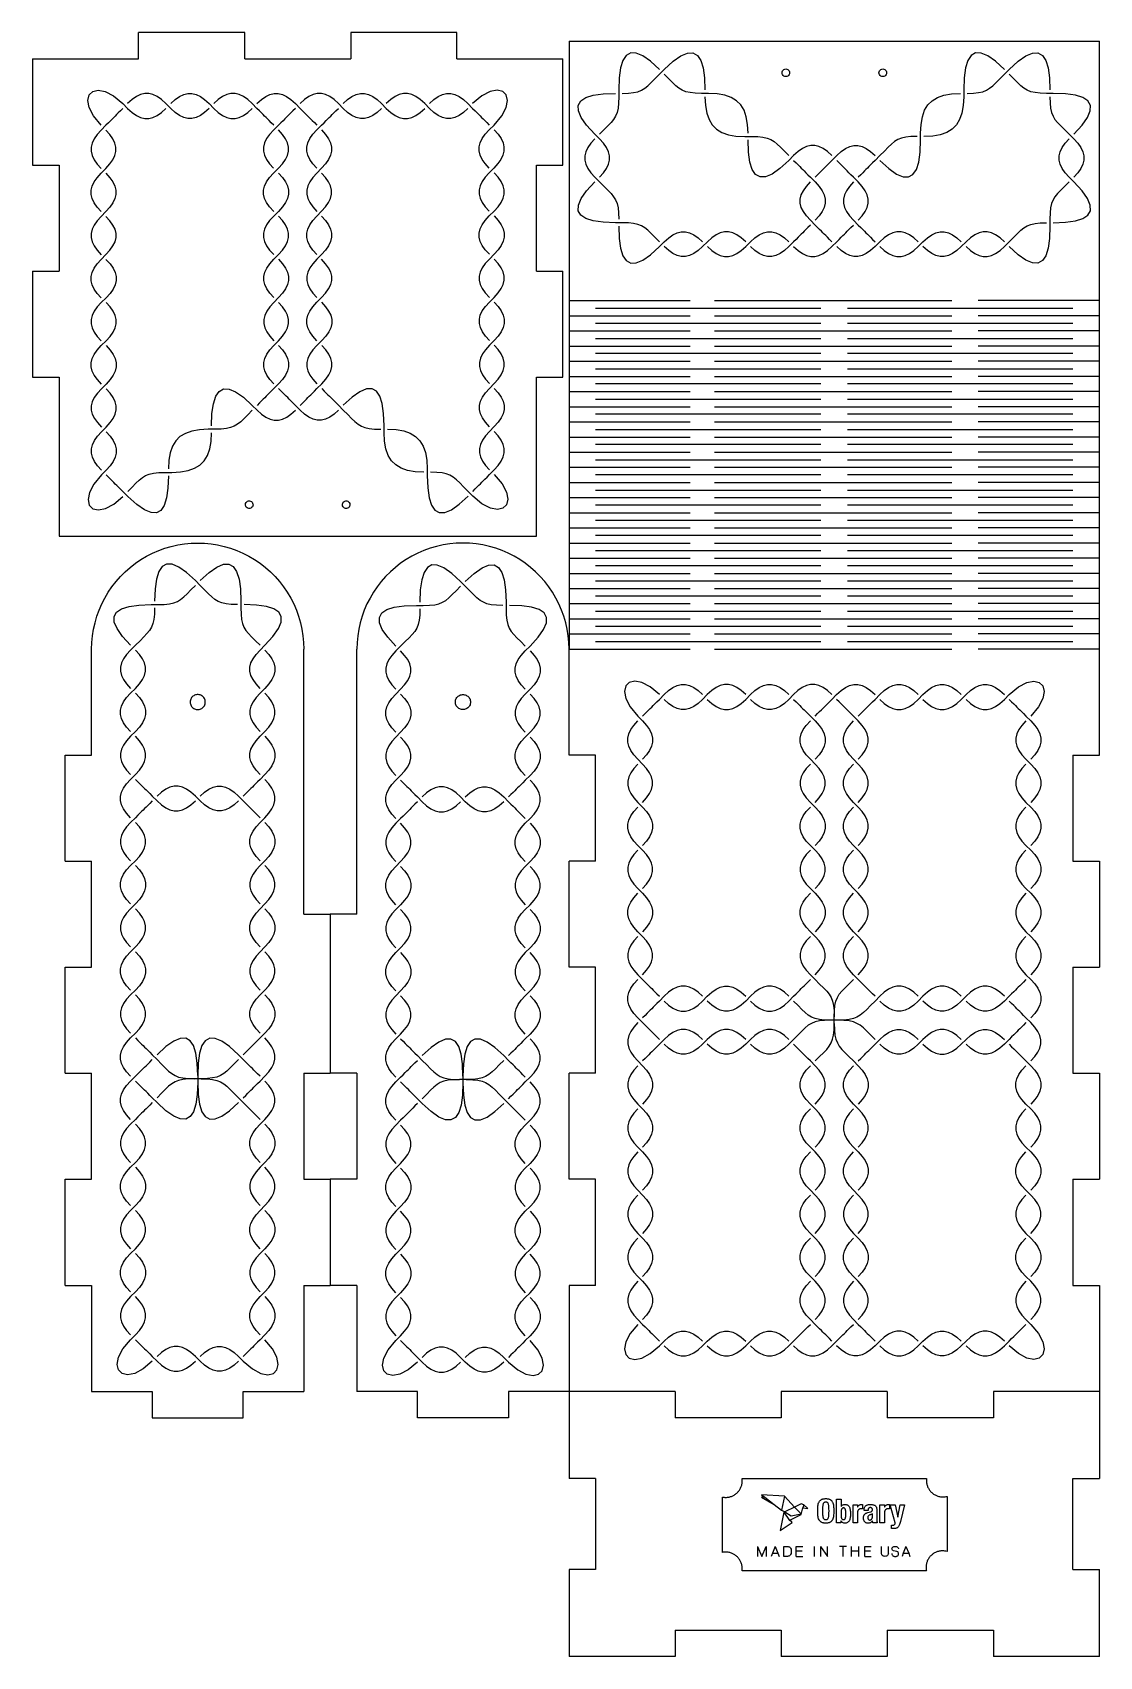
# Model space of a CAD drawing. Extents: x -112 to 112, y -170 to 170.
import ezdxf

# ---------------------------------------------------------------- set-up
doc = ezdxf.new("R2010")
doc.units = 0
doc.header["$MEASUREMENT"] = 0
doc.layers.get('0').update_dxf_attribs({"linetype": 'CONTINUOUS'})

msp = doc.modelspace()

# ---------------------------------------------------------------- linework, layer by layer
for p, q in [((-89.54, 164.63), (-89.54, 170.18)), ((-67.31, 170.18), (-89.54, 170.18)), ((-67.31, 164.63), (-67.31, 170.18)), ((-45.09, 170.18), (-45.09, 164.63)), ((-22.86, 170.18), (-45.09, 170.18)), ((-22.86, 164.63), (-22.86, 170.18)), ((0.64, 168.35), (111.76, 168.35)), ((0.64, 168.35), (0.64, 40.95)), ((111.76, 18.73), (111.76, 168.35)), ((-111.76, 164.63), (-89.54, 164.63)), ((-111.76, 164.63), (-111.76, 142.4)), ((-67.31, 164.63), (-45.09, 164.63)), ((-22.86, 164.63), (-0.64, 164.63)), ((-0.64, 142.4), (-0.64, 164.63)), ((11.93, 164.34), (11.43, 162.78)), ((12.63, 165.38), (11.93, 164.34)), ((13.55, 165.89), (12.63, 165.38)), ((14.7, 165.86), (13.55, 165.89)), ((16.09, 165.28), (14.7, 165.86)), ((17.71, 164.14), (16.09, 165.28)), ((19.58, 162.44), (17.71, 164.14)), ((20.58, 162.44), (22.45, 164.14)), ((22.45, 164.14), (24.07, 165.28)), ((24.07, 165.28), (25.45, 165.86)), ((25.45, 165.86), (26.6, 165.89)), ((26.6, 165.89), (27.52, 165.38)), ((27.52, 165.38), (28.23, 164.34)), ((28.23, 164.34), (28.72, 162.78)), ((84.19, 164.34), (83.7, 162.78)), ((84.9, 165.38), (84.19, 164.34)), ((85.82, 165.89), (84.9, 165.38)), ((86.97, 165.86), (85.82, 165.89)), ((88.35, 165.28), (86.97, 165.86)), ((89.98, 164.14), (88.35, 165.28)), ((91.85, 162.44), (89.98, 164.14)), ((92.85, 162.44), (94.71, 164.14)), ((94.71, 164.14), (96.34, 165.28)), ((96.34, 165.28), (97.72, 165.86)), ((97.72, 165.86), (98.87, 165.89)), ((98.87, 165.89), (99.79, 165.38)), ((99.79, 165.38), (100.5, 164.34)), ((100.5, 164.34), (100.99, 162.78)), ((11.14, 160.7), (11.04, 158.13)), ((11.43, 162.78), (11.14, 160.7)), ((17.84, 159.68), (18.64, 160.48)), ((18.64, 160.48), (19.58, 161.44)), ((19.58, 161.44), (20.58, 162.44)), ((21.52, 160.48), (20.58, 161.44)), ((22.31, 159.68), (21.52, 160.48)), ((28.72, 162.78), (29.02, 160.7)), ((29.02, 160.7), (29.11, 158.13)), ((45.25, 161.75), (45.28, 161.95)), ((45.28, 161.54), (45.25, 161.75)), ((45.28, 161.95), (45.35, 162.14)), ((45.35, 161.35), (45.28, 161.54)), ((45.35, 162.14), (45.48, 162.31)), ((45.48, 161.19), (45.35, 161.35)), ((45.48, 162.31), (45.64, 162.44)), ((45.64, 161.06), (45.48, 161.19)), ((45.64, 162.44), (45.84, 162.51)), ((45.84, 160.98), (45.64, 161.06)), ((45.84, 162.51), (46.04, 162.54)), ((46.04, 160.95), (45.84, 160.98)), ((46.04, 162.54), (46.25, 162.51)), ((46.25, 160.98), (46.04, 160.95)), ((46.25, 162.51), (46.44, 162.44)), ((46.44, 161.06), (46.25, 160.98)), ((46.44, 162.44), (46.6, 162.31)), ((46.6, 161.19), (46.44, 161.06)), ((46.6, 162.31), (46.73, 162.14)), ((46.73, 161.35), (46.6, 161.19)), ((46.73, 162.14), (46.81, 161.95)), ((46.81, 161.54), (46.73, 161.35)), ((46.81, 161.95), (46.84, 161.75)), ((46.84, 161.75), (46.81, 161.54)), ((65.57, 161.75), (65.6, 161.95)), ((65.6, 161.54), (65.57, 161.75)), ((65.6, 161.95), (65.67, 162.14)), ((65.67, 161.35), (65.6, 161.54)), ((65.67, 162.14), (65.8, 162.31)), ((65.8, 161.19), (65.67, 161.35)), ((65.8, 162.31), (65.96, 162.44)), ((65.96, 161.06), (65.8, 161.19)), ((65.96, 162.44), (66.16, 162.51)), ((66.16, 160.98), (65.96, 161.06)), ((66.16, 162.51), (66.36, 162.54)), ((66.36, 160.95), (66.16, 160.98)), ((66.36, 162.54), (66.57, 162.51)), ((66.57, 160.98), (66.36, 160.95)), ((66.57, 162.51), (66.76, 162.44)), ((66.76, 161.06), (66.57, 160.98)), ((66.76, 162.44), (66.92, 162.31)), ((66.92, 161.19), (66.76, 161.06)), ((66.92, 162.31), (67.05, 162.14)), ((67.05, 161.35), (66.92, 161.19)), ((67.05, 162.14), (67.13, 161.95)), ((67.13, 161.54), (67.05, 161.35)), ((67.13, 161.95), (67.16, 161.75)), ((67.16, 161.75), (67.13, 161.54)), ((83.41, 160.7), (83.31, 158.13)), ((83.7, 162.78), (83.41, 160.7)), ((90.11, 159.68), (90.9, 160.48)), ((90.9, 160.48), (91.85, 161.44)), ((91.85, 161.44), (92.85, 162.44)), ((93.79, 160.48), (92.85, 161.44)), ((94.58, 159.68), (93.79, 160.48)), ((100.99, 162.78), (101.28, 160.7)), ((101.28, 160.7), (101.38, 158.13)), ((-100.17, 155.92), (-99.9, 157.08)), ((-99.9, 157.08), (-99.15, 157.83)), ((-99.15, 157.83), (-98, 158.1)), ((-98, 158.1), (-96.51, 157.81)), ((-96.51, 157.81), (-94.76, 156.89)), ((-94.76, 156.89), (-92.84, 155.27)), ((-90, 156.75), (-90.91, 156.12)), ((-89.12, 157.17), (-90, 156.75)), ((-88.25, 157.38), (-89.12, 157.17)), ((-87.39, 157.38), (-88.25, 157.38)), ((-86.52, 157.17), (-87.39, 157.38)), ((-85.63, 156.75), (-86.52, 157.17)), ((-84.73, 156.12), (-85.63, 156.75)), ((-81.87, 156.12), (-80.97, 156.75)), ((-80.97, 156.75), (-80.09, 157.17)), ((-80.09, 157.17), (-79.22, 157.38)), ((-79.22, 157.38), (-78.35, 157.38)), ((-78.35, 157.38), (-77.48, 157.17)), ((-77.48, 157.17), (-76.6, 156.75)), ((-76.6, 156.75), (-75.7, 156.12)), ((-71.94, 156.75), (-72.84, 156.12)), ((-71.06, 157.17), (-71.94, 156.75)), ((-70.19, 157.38), (-71.06, 157.17)), ((-69.32, 157.38), (-70.19, 157.38)), ((-68.45, 157.17), (-69.32, 157.38)), ((-67.57, 156.75), (-68.45, 157.17)), ((-66.66, 156.12), (-67.57, 156.75)), ((-63.81, 156.12), (-62.9, 156.75)), ((-62.9, 156.75), (-62.02, 157.17)), ((-62.02, 157.17), (-61.15, 157.38)), ((-61.15, 157.38), (-60.29, 157.38)), ((-60.29, 157.38), (-59.42, 157.17)), ((-59.42, 157.17), (-58.53, 156.75)), ((-58.53, 156.75), (-57.63, 156.12)), ((-53.87, 156.75), (-54.77, 156.12)), ((-52.99, 157.17), (-53.87, 156.75)), ((-52.12, 157.38), (-52.99, 157.17)), ((-51.25, 157.38), (-52.12, 157.38)), ((-50.38, 157.17), (-51.25, 157.38)), ((-49.5, 156.75), (-50.38, 157.17)), ((-48.6, 156.12), (-49.5, 156.75)), ((-45.74, 156.12), (-44.84, 156.75)), ((-44.84, 156.75), (-43.95, 157.17)), ((-43.95, 157.17), (-43.08, 157.38)), ((-43.08, 157.38), (-42.22, 157.38)), ((-42.22, 157.38), (-41.35, 157.17)), ((-41.35, 157.17), (-40.47, 156.75)), ((-40.47, 156.75), (-39.56, 156.12)), ((-35.8, 156.75), (-36.71, 156.12)), ((-34.92, 157.17), (-35.8, 156.75)), ((-34.05, 157.38), (-34.92, 157.17)), ((-33.18, 157.38), (-34.05, 157.38)), ((-32.31, 157.17), (-33.18, 157.38)), ((-31.43, 156.75), (-32.31, 157.17)), ((-30.53, 156.12), (-31.43, 156.75)), ((-27.67, 156.12), (-26.77, 156.75)), ((-26.77, 156.75), (-25.89, 157.17)), ((-25.89, 157.17), (-25.02, 157.38)), ((-25.02, 157.38), (-24.15, 157.38)), ((-24.15, 157.38), (-23.28, 157.17)), ((-23.28, 157.17), (-22.4, 156.75)), ((-22.4, 156.75), (-21.5, 156.12)), ((-17.64, 156.89), (-19.57, 155.27)), ((-15.89, 157.81), (-17.64, 156.89)), ((-14.4, 158.1), (-15.89, 157.81)), ((-13.25, 157.83), (-14.4, 158.1)), ((-12.5, 157.08), (-13.25, 157.83)), ((-12.23, 155.92), (-12.5, 157.08)), ((4.13, 156.54), (5.69, 157.03)), ((5.69, 157.03), (7.76, 157.32)), ((7.76, 157.32), (10.34, 157.42)), ((11.04, 156.71), (11.01, 155.39)), ((11.04, 158.13), (11.04, 156.71)), ((11.75, 157.42), (13.07, 157.46)), ((13.07, 157.46), (14.15, 157.57)), ((14.15, 157.57), (15.04, 157.77)), ((15.04, 157.77), (15.8, 158.07)), ((15.8, 158.07), (16.48, 158.48)), ((16.48, 158.48), (17.14, 159.01)), ((17.14, 159.01), (17.84, 159.68)), ((23.01, 159.01), (22.31, 159.68)), ((23.67, 158.48), (23.01, 159.01)), ((24.35, 158.07), (23.67, 158.48)), ((25.11, 157.77), (24.35, 158.07)), ((26, 157.57), (25.11, 157.77)), ((27.08, 157.46), (26, 157.57)), ((28.41, 157.42), (27.08, 157.46)), ((29.82, 157.42), (28.41, 157.42)), ((29.11, 156.71), (29.2, 154.88)), ((31.65, 157.33), (29.82, 157.42)), ((33.24, 157.05), (31.65, 157.33)), ((34.59, 156.57), (33.24, 157.05)), ((35.71, 155.89), (34.59, 156.57)), ((76.71, 155.89), (77.83, 156.57)), ((77.83, 156.57), (79.18, 157.05)), ((79.18, 157.05), (80.77, 157.33)), ((80.77, 157.33), (82.61, 157.42)), ((83.31, 156.71), (83.22, 154.88)), ((83.31, 158.13), (83.31, 156.71)), ((84.02, 157.42), (85.34, 157.46)), ((85.34, 157.46), (86.42, 157.57)), ((86.42, 157.57), (87.31, 157.77)), ((87.31, 157.77), (88.07, 158.07)), ((88.07, 158.07), (88.75, 158.48)), ((88.75, 158.48), (89.41, 159.01)), ((89.41, 159.01), (90.11, 159.68)), ((95.28, 159.01), (94.58, 159.68)), ((95.94, 158.48), (95.28, 159.01)), ((96.62, 158.07), (95.94, 158.48)), ((97.38, 157.77), (96.62, 158.07)), ((98.27, 157.57), (97.38, 157.77)), ((99.35, 157.46), (98.27, 157.57)), ((100.67, 157.42), (99.35, 157.46)), ((102.09, 157.42), (100.67, 157.42)), ((101.38, 156.71), (101.41, 155.39)), ((104.66, 157.32), (102.09, 157.42)), ((106.73, 157.03), (104.66, 157.32)), ((108.3, 156.54), (106.73, 157.03)), ((-99.89, 154.43), (-100.17, 155.92)), ((-98.98, 152.68), (-99.89, 154.43)), ((-93.79, 153.32), (-94.14, 152.96)), ((-93.36, 153.75), (-93.79, 153.32)), ((-92.84, 154.28), (-93.36, 153.75)), ((-92.84, 155.27), (-91.84, 154.28)), ((-90.91, 156.12), (-91.84, 155.27)), ((-91.84, 154.28), (-90.91, 153.43)), ((-90.91, 153.43), (-90, 152.8)), ((-85.63, 152.8), (-84.73, 153.43)), ((-83.8, 155.27), (-84.73, 156.12)), ((-84.73, 153.43), (-83.8, 154.28)), ((-82.8, 154.28), (-83.8, 155.27)), ((-82.8, 155.27), (-81.87, 156.12)), ((-81.87, 153.43), (-82.8, 154.28)), ((-80.97, 152.8), (-81.87, 153.43)), ((-75.7, 153.43), (-76.6, 152.8)), ((-75.7, 156.12), (-74.77, 155.27)), ((-74.77, 154.28), (-75.7, 153.43)), ((-74.77, 155.27), (-73.77, 154.28)), ((-72.84, 156.12), (-73.77, 155.27)), ((-73.77, 154.28), (-72.84, 153.43)), ((-72.84, 153.43), (-71.94, 152.8)), ((-67.57, 152.8), (-66.66, 153.43)), ((-65.73, 155.27), (-66.66, 156.12)), ((-66.66, 153.43), (-65.73, 154.28)), ((-64.74, 154.28), (-65.73, 155.27)), ((-64.74, 155.27), (-63.81, 156.12)), ((-64.21, 153.75), (-64.74, 154.28)), ((-63.79, 153.33), (-64.21, 153.75)), ((-63.44, 152.98), (-63.79, 153.33)), ((-57.65, 153.32), (-58.01, 152.97)), ((-57.23, 153.75), (-57.65, 153.32)), ((-57.63, 156.12), (-56.7, 155.27)), ((-56.7, 154.28), (-57.23, 153.75)), ((-56.7, 155.27), (-55.7, 154.28)), ((-54.77, 156.12), (-55.7, 155.27)), ((-55.7, 154.28), (-55.18, 153.75)), ((-55.18, 153.75), (-54.75, 153.33)), ((-54.75, 153.33), (-54.4, 152.98)), ((-48.97, 152.97), (-48.62, 153.32)), ((-48.62, 153.32), (-48.19, 153.75)), ((-47.67, 155.27), (-48.6, 156.12)), ((-48.19, 153.75), (-47.67, 154.28)), ((-46.67, 154.28), (-47.67, 155.27)), ((-46.67, 155.27), (-45.74, 156.12)), ((-45.74, 153.43), (-46.67, 154.28)), ((-44.84, 152.8), (-45.74, 153.43)), ((-39.56, 153.43), (-40.47, 152.8)), ((-39.56, 156.12), (-38.63, 155.27)), ((-38.63, 154.28), (-39.56, 153.43)), ((-38.63, 155.27), (-37.64, 154.28)), ((-36.71, 156.12), (-37.64, 155.27)), ((-37.64, 154.28), (-36.71, 153.43)), ((-36.71, 153.43), (-35.8, 152.8)), ((-31.43, 152.8), (-30.53, 153.43)), ((-29.6, 155.27), (-30.53, 156.12)), ((-30.53, 153.43), (-29.6, 154.28)), ((-28.6, 154.28), (-29.6, 155.27)), ((-28.6, 155.27), (-27.67, 156.12)), ((-27.67, 153.43), (-28.6, 154.28)), ((-26.77, 152.8), (-27.67, 153.43)), ((-21.5, 153.43), (-22.4, 152.8)), ((-21.5, 156.12), (-20.57, 155.27)), ((-20.57, 154.28), (-21.5, 153.43)), ((-20.57, 155.27), (-19.57, 154.28)), ((-19.57, 154.28), (-19.04, 153.75)), ((-19.04, 153.75), (-18.62, 153.33)), ((-18.62, 153.33), (-18.27, 152.98)), ((-13.44, 152.7), (-12.52, 154.44)), ((-12.52, 154.44), (-12.23, 155.92)), ((2.57, 154.91), (3.08, 155.83)), ((2.6, 153.76), (2.57, 154.91)), ((3.18, 152.38), (2.6, 153.76)), ((3.08, 155.83), (4.13, 156.54)), ((10.69, 153.42), (10.39, 152.66)), ((10.9, 154.31), (10.69, 153.42)), ((11.01, 155.39), (10.9, 154.31)), ((29.2, 154.88), (29.48, 153.29)), ((29.48, 153.29), (29.96, 151.94)), ((36.61, 154.99), (35.71, 155.89)), ((37.29, 153.87), (36.61, 154.99)), ((37.77, 152.52), (37.29, 153.87)), ((74.65, 152.52), (75.13, 153.87)), ((75.13, 153.87), (75.81, 154.99)), ((75.81, 154.99), (76.71, 155.89)), ((82.94, 153.29), (82.46, 151.94)), ((83.22, 154.88), (82.94, 153.29)), ((101.41, 155.39), (101.53, 154.31)), ((101.53, 154.31), (101.73, 153.42)), ((101.73, 153.42), (102.03, 152.66)), ((109.34, 155.83), (108.3, 156.54)), ((109.24, 152.38), (109.82, 153.76)), ((109.85, 154.91), (109.34, 155.83)), ((109.82, 153.76), (109.85, 154.91)), ((-97.37, 150.74), (-98.98, 152.68)), ((-96.37, 150.73), (-97.37, 149.74)), ((-95.84, 151.26), (-96.37, 150.73)), ((-95.41, 151.69), (-95.84, 151.26)), ((-95.06, 152.04), (-95.41, 151.69)), ((-94.75, 152.35), (-95.06, 152.04)), ((-94.45, 152.65), (-94.75, 152.35)), ((-94.14, 152.96), (-94.45, 152.65)), ((-90, 152.8), (-89.12, 152.38)), ((-89.12, 152.38), (-88.25, 152.17)), ((-88.25, 152.17), (-87.39, 152.17)), ((-87.39, 152.17), (-86.52, 152.38)), ((-86.52, 152.38), (-85.63, 152.8)), ((-80.09, 152.38), (-80.97, 152.8)), ((-79.22, 152.17), (-80.09, 152.38)), ((-78.35, 152.17), (-79.22, 152.17)), ((-77.48, 152.38), (-78.35, 152.17)), ((-76.6, 152.8), (-77.48, 152.38)), ((-71.94, 152.8), (-71.06, 152.38)), ((-71.06, 152.38), (-70.19, 152.17)), ((-70.19, 152.17), (-69.32, 152.17)), ((-69.32, 152.17), (-68.45, 152.38)), ((-68.45, 152.38), (-67.57, 152.8)), ((-63.13, 152.67), (-63.44, 152.98)), ((-62.84, 152.37), (-63.13, 152.67)), ((-62.53, 152.06), (-62.84, 152.37)), ((-62.18, 151.71), (-62.53, 152.06)), ((-61.76, 151.28), (-62.18, 151.71)), ((-61.23, 150.76), (-61.76, 151.28)), ((-60.24, 150.75), (-61.24, 149.76)), ((-59.71, 151.28), (-60.24, 150.75)), ((-59.28, 151.7), (-59.71, 151.28)), ((-58.92, 152.06), (-59.28, 151.7)), ((-58.61, 152.36), (-58.92, 152.06)), ((-58.32, 152.66), (-58.61, 152.36)), ((-58.01, 152.97), (-58.32, 152.66)), ((-54.4, 152.98), (-54.1, 152.67)), ((-54.1, 152.67), (-53.8, 152.38)), ((-53.8, 152.38), (-53.5, 152.07)), ((-53.5, 152.07), (-53.15, 151.71)), ((-53.15, 151.71), (-52.72, 151.29)), ((-53.05, 148.84), (-52.21, 149.76)), ((-52.72, 151.29), (-52.2, 150.76)), ((-52.21, 149.76), (-51.2, 150.76)), ((-51.2, 150.76), (-50.67, 151.28)), ((-50.67, 151.28), (-50.25, 151.71)), ((-50.25, 151.71), (-49.89, 152.06)), ((-49.89, 152.06), (-49.58, 152.37)), ((-49.58, 152.37), (-49.28, 152.66)), ((-49.28, 152.66), (-48.97, 152.97)), ((-43.95, 152.38), (-44.84, 152.8)), ((-43.08, 152.17), (-43.95, 152.38)), ((-42.22, 152.17), (-43.08, 152.17)), ((-41.35, 152.38), (-42.22, 152.17)), ((-40.47, 152.8), (-41.35, 152.38)), ((-35.8, 152.8), (-34.92, 152.38)), ((-34.92, 152.38), (-34.05, 152.17)), ((-34.05, 152.17), (-33.18, 152.17)), ((-33.18, 152.17), (-32.31, 152.38)), ((-32.31, 152.38), (-31.43, 152.8)), ((-25.89, 152.38), (-26.77, 152.8)), ((-25.02, 152.17), (-25.89, 152.38)), ((-24.15, 152.17), (-25.02, 152.17)), ((-23.28, 152.38), (-24.15, 152.17)), ((-22.4, 152.8), (-23.28, 152.38)), ((-18.27, 152.98), (-17.96, 152.68)), ((-17.96, 152.68), (-17.67, 152.39)), ((-17.67, 152.39), (-17.36, 152.08)), ((-17.36, 152.08), (-17.01, 151.73)), ((-17.01, 151.73), (-16.59, 151.31)), ((-16.91, 148.86), (-16.07, 149.78)), ((-16.59, 151.31), (-16.07, 150.78)), ((-16.07, 149.78), (-15.07, 150.78)), ((-15.07, 150.78), (-13.44, 152.7)), ((-15.07, 149.78), (-14.24, 148.85)), ((4.32, 150.76), (3.18, 152.38)), ((6.03, 148.89), (4.32, 150.76)), ((7.98, 149.83), (7.03, 148.89)), ((8.79, 150.62), (7.98, 149.83)), ((9.45, 151.32), (8.79, 150.62)), ((9.98, 151.98), (9.45, 151.32)), ((10.39, 152.66), (9.98, 151.98)), ((29.96, 151.94), (30.64, 150.82)), ((30.64, 150.82), (31.54, 149.92)), ((31.54, 149.92), (32.66, 149.24)), ((38.05, 150.93), (37.77, 152.52)), ((38.14, 149.09), (38.05, 150.93)), ((74.28, 149.09), (74.37, 150.93)), ((74.37, 150.93), (74.65, 152.52)), ((80.88, 149.92), (79.76, 149.24)), ((81.78, 150.82), (80.88, 149.92)), ((82.46, 151.94), (81.78, 150.82)), ((102.03, 152.66), (102.44, 151.98)), ((102.44, 151.98), (102.97, 151.32)), ((102.97, 151.32), (103.64, 150.62)), ((103.64, 150.62), (104.44, 149.83)), ((104.44, 149.83), (105.4, 148.89)), ((106.4, 148.89), (108.1, 150.76)), ((108.1, 150.76), (109.24, 152.38)), ((-99.28, 147.02), (-99.49, 146.15)), ((-98.86, 147.91), (-99.28, 147.02)), ((-98.22, 148.81), (-98.86, 147.91)), ((-97.37, 149.74), (-98.22, 148.81)), ((-95.53, 148.8), (-96.37, 149.74)), ((-94.9, 147.9), (-95.53, 148.8)), ((-94.49, 147.01), (-94.9, 147.9)), ((-94.28, 146.14), (-94.49, 147.01)), ((-63.14, 147.05), (-63.36, 146.18)), ((-62.72, 147.93), (-63.14, 147.05)), ((-62.08, 148.83), (-62.72, 147.93)), ((-61.24, 149.76), (-62.08, 148.83)), ((-59.4, 148.82), (-60.24, 149.76)), ((-58.77, 147.92), (-59.4, 148.82)), ((-58.36, 147.04), (-58.77, 147.92)), ((-58.15, 146.17), (-58.36, 147.04)), ((-54.32, 146.18), (-54.11, 147.05)), ((-54.11, 147.05), (-53.68, 147.94)), ((-53.68, 147.94), (-53.05, 148.84)), ((-51.21, 149.76), (-50.37, 148.83)), ((-50.37, 148.83), (-49.74, 147.92)), ((-49.74, 147.92), (-49.32, 147.04)), ((-49.32, 147.04), (-49.11, 146.17)), ((-18.18, 146.21), (-17.97, 147.08)), ((-17.97, 147.08), (-17.55, 147.96)), ((-17.55, 147.96), (-16.91, 148.86)), ((-14.24, 148.85), (-13.61, 147.95)), ((-13.61, 147.95), (-13.19, 147.07)), ((-13.19, 147.07), (-12.99, 146.2)), ((5.19, 146.96), (4.55, 146.05)), ((6.03, 147.89), (5.19, 146.96)), ((7.03, 147.89), (6.03, 148.89)), ((7.87, 146.96), (7.03, 147.89)), ((8.5, 146.05), (7.87, 146.96)), ((32.66, 149.24), (34.01, 148.76)), ((34.01, 148.76), (35.6, 148.48)), ((35.6, 148.48), (37.44, 148.39)), ((37.44, 148.39), (38.85, 148.39)), ((38.24, 145.11), (38.14, 147.68)), ((38.85, 148.39), (40.18, 148.35)), ((40.18, 148.35), (41.25, 148.24)), ((41.25, 148.24), (42.14, 148.04)), ((42.14, 148.04), (42.9, 147.74)), ((42.9, 147.74), (43.58, 147.32)), ((43.58, 147.32), (44.24, 146.79)), ((44.24, 146.79), (44.94, 146.13)), ((51.26, 146.47), (50.39, 146.26)), ((52.13, 146.47), (51.26, 146.47)), ((53, 146.26), (52.13, 146.47)), ((59.43, 146.26), (60.3, 146.47)), ((60.3, 146.47), (61.16, 146.47)), ((61.16, 146.47), (62.03, 146.26)), ((68.18, 146.79), (67.48, 146.13)), ((68.84, 147.32), (68.18, 146.79)), ((69.52, 147.74), (68.84, 147.32)), ((70.28, 148.04), (69.52, 147.74)), ((71.17, 148.24), (70.28, 148.04)), ((72.25, 148.35), (71.17, 148.24)), ((73.57, 148.39), (72.25, 148.35)), ((74.18, 145.11), (74.28, 147.68)), ((74.28, 147.68), (74.28, 149.09)), ((76.82, 148.48), (74.98, 148.39)), ((78.41, 148.76), (76.82, 148.48)), ((79.76, 149.24), (78.41, 148.76)), ((103.92, 146.05), (104.56, 146.96)), ((104.56, 146.96), (105.4, 147.89)), ((105.4, 148.89), (106.4, 147.89)), ((106.4, 147.89), (107.24, 146.96)), ((107.24, 146.96), (107.87, 146.05)), ((-99.49, 146.15), (-99.5, 145.28)), ((-99.5, 145.28), (-99.29, 144.41)), ((-99.29, 144.41), (-98.86, 143.52)), ((-98.86, 143.52), (-98.23, 142.61)), ((-95.54, 142.62), (-94.91, 143.52)), ((-94.91, 143.52), (-94.49, 144.4)), ((-94.49, 144.4), (-94.28, 145.27)), ((-94.28, 145.27), (-94.28, 146.14)), ((-63.36, 146.18), (-63.36, 145.31)), ((-63.36, 145.31), (-63.15, 144.44)), ((-63.15, 144.44), (-62.73, 143.55)), ((-62.73, 143.55), (-62.09, 142.65)), ((-59.41, 142.65), (-58.78, 143.55)), ((-58.78, 143.55), (-58.36, 144.43)), ((-58.36, 144.43), (-58.15, 145.3)), ((-58.15, 145.3), (-58.15, 146.17)), ((-54.32, 145.32), (-54.32, 146.18)), ((-54.11, 144.44), (-54.32, 145.32)), ((-53.69, 143.56), (-54.11, 144.44)), ((-53.06, 142.66), (-53.69, 143.56)), ((-49.75, 143.56), (-50.38, 142.66)), ((-49.33, 144.44), (-49.75, 143.56)), ((-49.12, 145.31), (-49.33, 144.44)), ((-49.11, 146.17), (-49.12, 145.31)), ((-18.18, 145.35), (-18.18, 146.21)), ((-17.97, 144.48), (-18.18, 145.35)), ((-17.55, 143.59), (-17.97, 144.48)), ((-16.92, 142.69), (-17.55, 143.59)), ((-13.62, 143.59), (-14.25, 142.7)), ((-13.2, 144.47), (-13.62, 143.59)), ((-12.99, 145.34), (-13.2, 144.47)), ((-12.99, 146.2), (-12.99, 145.34)), ((4.13, 145.17), (3.92, 144.3)), ((3.92, 144.3), (3.92, 143.44)), ((3.92, 143.44), (4.13, 142.57)), ((4.55, 146.05), (4.13, 145.17)), ((8.92, 145.17), (8.5, 146.05)), ((9.13, 144.3), (8.92, 145.17)), ((8.92, 142.57), (9.13, 143.44)), ((9.13, 143.44), (9.13, 144.3)), ((38.53, 143.03), (38.24, 145.11)), ((39.03, 141.47), (38.53, 143.03)), ((46.68, 143.37), (44.81, 141.66)), ((44.94, 146.13), (45.74, 145.33)), ((45.74, 145.33), (46.68, 144.37)), ((47.68, 144.37), (46.68, 143.37)), ((48.61, 145.21), (47.68, 144.37)), ((47.68, 143.37), (48.2, 142.84)), ((49.51, 145.84), (48.61, 145.21)), ((50.39, 146.26), (49.51, 145.84)), ((53.88, 145.84), (53, 146.26)), ((54.78, 145.21), (53.88, 145.84)), ((55.71, 144.37), (54.78, 145.21)), ((55.19, 142.84), (55.71, 143.37)), ((55.71, 143.37), (56.71, 144.37)), ((56.71, 144.37), (57.64, 145.21)), ((57.24, 142.84), (56.71, 143.37)), ((57.64, 145.21), (58.54, 145.84)), ((58.54, 145.84), (59.43, 146.26)), ((62.03, 146.26), (62.91, 145.84)), ((62.91, 145.84), (63.82, 145.21)), ((63.82, 145.21), (64.75, 144.37)), ((64.75, 143.37), (64.22, 142.84)), ((65.74, 144.37), (64.75, 143.37)), ((66.69, 145.33), (65.74, 144.37)), ((65.74, 143.37), (67.61, 141.66)), ((67.48, 146.13), (66.69, 145.33)), ((73.4, 141.47), (73.89, 143.03)), ((73.89, 143.03), (74.18, 145.11)), ((103.29, 144.3), (103.5, 145.17)), ((103.29, 143.44), (103.29, 144.3)), ((103.5, 142.57), (103.29, 143.44)), ((103.5, 145.17), (103.92, 146.05)), ((107.87, 146.05), (108.29, 145.17)), ((108.29, 145.17), (108.5, 144.3)), ((108.5, 143.44), (108.29, 142.57)), ((108.5, 144.3), (108.5, 143.44)), ((-111.76, 142.4), (-106.21, 142.4)), ((-106.21, 142.4), (-106.21, 120.18)), ((-98.86, 138.85), (-98.23, 139.75)), ((-98.23, 142.61), (-97.39, 141.68)), ((-98.23, 139.75), (-97.38, 140.68)), ((-97.38, 140.68), (-96.39, 141.68)), ((-96.39, 141.68), (-95.54, 142.62)), ((-96.39, 140.68), (-95.54, 139.75)), ((-95.54, 139.75), (-94.91, 138.85)), ((-62.72, 138.89), (-62.09, 139.79)), ((-62.09, 142.65), (-61.25, 141.72)), ((-62.09, 139.79), (-61.25, 140.72)), ((-61.25, 140.72), (-60.25, 141.72)), ((-60.25, 141.72), (-59.41, 142.65)), ((-60.25, 140.72), (-59.41, 139.79)), ((-59.41, 139.79), (-58.78, 138.89)), ((-53.06, 139.8), (-53.69, 138.9)), ((-52.22, 141.73), (-53.06, 142.66)), ((-52.22, 140.73), (-53.06, 139.8)), ((-51.22, 141.73), (-52.22, 140.73)), ((-50.38, 142.66), (-51.22, 141.73)), ((-50.38, 139.8), (-51.22, 140.73)), ((-49.74, 138.9), (-50.38, 139.8)), ((-16.92, 139.84), (-17.55, 138.93)), ((-16.08, 141.77), (-16.92, 142.69)), ((-16.08, 140.77), (-16.92, 139.84)), ((-15.09, 141.77), (-16.08, 140.77)), ((-14.25, 142.7), (-15.09, 141.77)), ((-14.24, 139.84), (-15.08, 140.77)), ((-13.61, 138.94), (-14.24, 139.84)), ((-6.2, 142.4), (-0.64, 142.4)), ((-6.2, 120.18), (-6.2, 142.4)), ((4.13, 142.57), (4.55, 141.68)), ((4.55, 141.68), (5.19, 140.78)), ((5.19, 140.78), (6.03, 139.85)), ((6.03, 139.85), (7.03, 138.85)), ((7.03, 139.85), (7.87, 140.78)), ((7.87, 140.78), (8.5, 141.68)), ((8.5, 141.68), (8.92, 142.57)), ((39.73, 140.43), (39.03, 141.47)), ((40.66, 139.92), (39.73, 140.43)), ((41.8, 139.94), (40.66, 139.92)), ((43.19, 140.52), (41.8, 139.94)), ((44.81, 141.66), (43.19, 140.52)), ((48.2, 142.84), (48.63, 142.42)), ((48.63, 142.42), (48.98, 142.07)), ((48.98, 142.07), (49.29, 141.76)), ((49.29, 141.76), (49.58, 141.46)), ((49.58, 141.46), (49.89, 141.16)), ((49.89, 141.16), (50.24, 140.8)), ((50.24, 140.8), (50.67, 140.38)), ((50.67, 140.38), (51.2, 139.85)), ((51.2, 139.85), (52.19, 138.85)), ((52.19, 139.85), (52.72, 140.38)), ((52.72, 140.38), (53.14, 140.8)), ((53.14, 140.8), (53.5, 141.16)), ((53.5, 141.16), (53.81, 141.46)), ((53.81, 141.46), (54.1, 141.76)), ((54.1, 141.76), (54.41, 142.07)), ((54.41, 142.07), (54.76, 142.42)), ((54.76, 142.42), (55.19, 142.84)), ((57.66, 142.42), (57.24, 142.84)), ((58.01, 142.07), (57.66, 142.42)), ((58.32, 141.76), (58.01, 142.07)), ((58.62, 141.46), (58.32, 141.76)), ((58.93, 141.16), (58.62, 141.46)), ((59.28, 140.8), (58.93, 141.16)), ((59.7, 140.38), (59.28, 140.8)), ((60.23, 139.85), (59.7, 140.38)), ((61.23, 138.85), (60.23, 139.85)), ((61.75, 140.38), (61.23, 139.85)), ((62.18, 140.8), (61.75, 140.38)), ((62.53, 141.16), (62.18, 140.8)), ((62.84, 141.46), (62.53, 141.16)), ((63.13, 141.76), (62.84, 141.46)), ((63.44, 142.07), (63.13, 141.76)), ((63.8, 142.42), (63.44, 142.07)), ((64.22, 142.84), (63.8, 142.42)), ((67.61, 141.66), (69.24, 140.52)), ((69.24, 140.52), (70.62, 139.94)), ((70.62, 139.94), (71.77, 139.92)), ((71.77, 139.92), (72.69, 140.43)), ((72.69, 140.43), (73.4, 141.47)), ((103.92, 141.68), (103.5, 142.57)), ((104.56, 140.78), (103.92, 141.68)), ((105.4, 139.85), (104.56, 140.78)), ((106.4, 138.85), (105.4, 139.85)), ((107.24, 140.78), (106.4, 139.85)), ((107.87, 141.68), (107.24, 140.78)), ((108.29, 142.57), (107.87, 141.68)), ((-99.49, 137.1), (-99.28, 137.97)), ((-99.48, 136.23), (-99.49, 137.1)), ((-99.27, 135.36), (-99.48, 136.23)), ((-99.28, 137.97), (-98.86, 138.85)), ((-94.91, 138.85), (-94.49, 137.97)), ((-94.49, 137.97), (-94.28, 137.1)), ((-94.28, 136.24), (-94.49, 135.37)), ((-94.28, 137.1), (-94.28, 136.24)), ((-63.35, 137.13), (-63.14, 138)), ((-63.35, 136.27), (-63.35, 137.13)), ((-63.14, 135.4), (-63.35, 136.27)), ((-63.14, 138), (-62.72, 138.89)), ((-58.78, 138.89), (-58.36, 138.01)), ((-58.36, 138.01), (-58.14, 137.14)), ((-58.14, 136.27), (-58.35, 135.4)), ((-58.14, 137.14), (-58.14, 136.27)), ((-54.11, 138.01), (-54.32, 137.14)), ((-54.32, 137.14), (-54.32, 136.28)), ((-54.32, 136.28), (-54.11, 135.41)), ((-53.69, 138.9), (-54.11, 138.01)), ((-49.32, 138.02), (-49.74, 138.9)), ((-49.11, 137.15), (-49.32, 138.02)), ((-49.32, 135.41), (-49.11, 136.28)), ((-49.11, 136.28), (-49.11, 137.15)), ((-17.97, 138.05), (-18.18, 137.18)), ((-18.18, 137.18), (-18.18, 136.31)), ((-18.18, 136.31), (-17.97, 135.45)), ((-17.55, 138.93), (-17.97, 138.05)), ((-13.19, 138.06), (-13.61, 138.94)), ((-12.98, 137.19), (-13.19, 138.06)), ((-13.18, 135.45), (-12.98, 136.32)), ((-12.98, 136.32), (-12.98, 137.19)), ((3.18, 135.36), (4.32, 136.98)), ((4.32, 136.98), (6.03, 138.85)), ((7.03, 138.85), (7.98, 137.91)), ((7.98, 137.91), (8.79, 137.12)), ((8.79, 137.12), (9.45, 136.42)), ((9.45, 136.42), (9.98, 135.76)), ((49.3, 136.14), (49.72, 137.02)), ((49.72, 137.02), (50.35, 137.92)), ((50.35, 137.92), (51.2, 138.85)), ((52.19, 138.85), (53.04, 137.92)), ((53.04, 137.92), (53.67, 137.02)), ((53.67, 137.02), (54.09, 136.14)), ((58.76, 137.02), (58.34, 136.14)), ((59.39, 137.92), (58.76, 137.02)), ((60.23, 138.85), (59.39, 137.92)), ((62.07, 137.92), (61.23, 138.85)), ((62.7, 137.02), (62.07, 137.92)), ((63.12, 136.14), (62.7, 137.02)), ((102.97, 136.42), (102.44, 135.76)), ((103.64, 137.12), (102.97, 136.42)), ((104.44, 137.91), (103.64, 137.12)), ((105.4, 138.85), (104.44, 137.91)), ((108.1, 136.98), (106.4, 138.85)), ((109.24, 135.36), (108.1, 136.98)), ((-98.85, 134.48), (-99.27, 135.36)), ((-98.22, 133.58), (-98.85, 134.48)), ((-97.38, 132.65), (-98.22, 133.58)), ((-95.54, 133.58), (-96.38, 132.65)), ((-94.91, 134.48), (-95.54, 133.58)), ((-94.49, 135.37), (-94.91, 134.48)), ((-62.72, 134.52), (-63.14, 135.4)), ((-62.08, 133.61), (-62.72, 134.52)), ((-61.24, 132.69), (-62.08, 133.61)), ((-59.4, 133.62), (-60.24, 132.69)), ((-58.77, 134.52), (-59.4, 133.62)), ((-58.35, 135.4), (-58.77, 134.52)), ((-54.11, 135.41), (-53.68, 134.53)), ((-53.68, 134.53), (-53.05, 133.62)), ((-53.05, 133.62), (-52.21, 132.69)), ((-51.21, 132.7), (-50.37, 133.63)), ((-50.37, 133.63), (-49.74, 134.53)), ((-49.74, 134.53), (-49.32, 135.41)), ((-17.97, 135.45), (-17.55, 134.56)), ((-17.55, 134.56), (-16.92, 133.66)), ((-16.92, 133.66), (-16.07, 132.73)), ((-15.08, 132.73), (-14.24, 133.66)), ((-14.24, 133.66), (-13.6, 134.57)), ((-13.6, 134.57), (-13.18, 135.45)), ((2.57, 132.83), (2.6, 133.98)), ((3.08, 131.91), (2.57, 132.83)), ((2.6, 133.98), (3.18, 135.36)), ((9.98, 135.76), (10.39, 135.08)), ((10.39, 135.08), (10.69, 134.32)), ((10.69, 134.32), (10.9, 133.43)), ((10.9, 133.43), (11.01, 132.35)), ((49.09, 135.27), (49.3, 136.14)), ((49.09, 134.4), (49.09, 135.27)), ((49.3, 133.53), (49.09, 134.4)), ((49.72, 132.65), (49.3, 133.53)), ((54.09, 133.53), (53.67, 132.65)), ((54.09, 136.14), (54.3, 135.27)), ((54.3, 134.4), (54.09, 133.53)), ((54.3, 135.27), (54.3, 134.4)), ((58.34, 136.14), (58.13, 135.27)), ((58.13, 135.27), (58.13, 134.4)), ((58.13, 134.4), (58.34, 133.53)), ((58.34, 133.53), (58.76, 132.65)), ((62.7, 132.65), (63.12, 133.53)), ((63.33, 135.27), (63.12, 136.14)), ((63.12, 133.53), (63.33, 134.4)), ((63.33, 134.4), (63.33, 135.27)), ((101.53, 133.43), (101.41, 132.35)), ((101.73, 134.32), (101.53, 133.43)), ((102.03, 135.08), (101.73, 134.32)), ((102.44, 135.76), (102.03, 135.08)), ((109.82, 133.98), (109.24, 135.36)), ((109.34, 131.91), (109.85, 132.83)), ((109.85, 132.83), (109.82, 133.98)), ((-98.85, 129.82), (-99.27, 128.93)), ((-98.22, 130.72), (-98.85, 129.82)), ((-97.37, 131.65), (-98.22, 130.72)), ((-96.38, 132.65), (-97.37, 131.65)), ((-95.53, 130.72), (-96.38, 131.65)), ((-94.9, 129.82), (-95.53, 130.72)), ((-94.48, 128.94), (-94.9, 129.82)), ((-62.71, 129.85), (-63.13, 128.97)), ((-62.08, 130.76), (-62.71, 129.85)), ((-61.24, 131.69), (-62.08, 130.76)), ((-60.24, 132.69), (-61.24, 131.69)), ((-59.4, 130.76), (-60.24, 131.69)), ((-58.77, 129.86), (-59.4, 130.76)), ((-58.35, 128.98), (-58.77, 129.86)), ((-54.1, 128.98), (-53.68, 129.86)), ((-53.68, 129.86), (-53.05, 130.77)), ((-53.05, 130.77), (-52.21, 131.7)), ((-52.21, 131.7), (-51.21, 132.7)), ((-51.21, 131.7), (-50.37, 130.77)), ((-50.37, 130.77), (-49.73, 129.87)), ((-49.73, 129.87), (-49.31, 128.99)), ((-17.96, 129.02), (-17.54, 129.9)), ((-17.54, 129.9), (-16.91, 130.8)), ((-16.91, 130.8), (-16.07, 131.73)), ((-16.07, 131.73), (-15.08, 132.73)), ((-15.07, 131.74), (-14.23, 130.81)), ((-14.23, 130.81), (-13.6, 129.9)), ((-13.6, 129.9), (-13.18, 129.02)), ((4.13, 131.2), (3.08, 131.91)), ((5.69, 130.71), (4.13, 131.2)), ((7.76, 130.41), (5.69, 130.71)), ((10.34, 130.32), (7.76, 130.41)), ((11.75, 130.32), (10.34, 130.32)), ((11.01, 132.35), (11.04, 131.03)), ((11.04, 129.61), (11.14, 127.04)), ((13.07, 130.28), (11.75, 130.32)), ((14.15, 130.17), (13.07, 130.28)), ((15.04, 129.97), (14.15, 130.17)), ((15.8, 129.67), (15.04, 129.97)), ((16.48, 129.26), (15.8, 129.67)), ((50.35, 131.75), (49.72, 132.65)), ((51.2, 130.82), (50.35, 131.75)), ((51.2, 129.82), (50.67, 129.29)), ((52.19, 129.82), (51.2, 130.82)), ((53.04, 131.75), (52.19, 130.82)), ((52.72, 129.29), (52.19, 129.82)), ((53.67, 132.65), (53.04, 131.75)), ((58.76, 132.65), (59.39, 131.75)), ((59.39, 131.75), (60.23, 130.82)), ((59.7, 129.29), (60.23, 129.82)), ((60.23, 130.82), (61.23, 129.82)), ((61.23, 130.82), (62.07, 131.75)), ((61.23, 129.82), (61.75, 129.29)), ((62.07, 131.75), (62.7, 132.65)), ((95.94, 129.26), (96.62, 129.67)), ((96.62, 129.67), (97.38, 129.97)), ((97.38, 129.97), (98.27, 130.17)), ((98.27, 130.17), (99.35, 130.28)), ((99.35, 130.28), (100.67, 130.32)), ((101.38, 129.61), (101.28, 127.04)), ((101.41, 132.35), (101.38, 131.03)), ((101.38, 131.03), (101.38, 129.61)), ((102.09, 130.32), (104.66, 130.41)), ((104.66, 130.41), (106.73, 130.71)), ((106.73, 130.71), (108.3, 131.2)), ((108.3, 131.2), (109.34, 131.91)), ((-99.27, 128.93), (-99.48, 128.06)), ((-99.48, 128.06), (-99.47, 127.2)), ((-99.47, 127.2), (-99.26, 126.33)), ((-99.26, 126.33), (-98.84, 125.45)), ((-94.9, 125.45), (-94.48, 126.33)), ((-94.27, 128.07), (-94.48, 128.94)), ((-94.48, 126.33), (-94.27, 127.2)), ((-94.27, 127.2), (-94.27, 128.07)), ((-63.13, 128.97), (-63.34, 128.1)), ((-63.34, 128.1), (-63.34, 127.23)), ((-63.34, 127.23), (-63.13, 126.36)), ((-63.13, 126.36), (-62.71, 125.48)), ((-58.76, 125.49), (-58.34, 126.37)), ((-58.13, 128.11), (-58.35, 128.98)), ((-58.34, 126.37), (-58.13, 127.24)), ((-58.13, 127.24), (-58.13, 128.11)), ((-54.31, 128.11), (-54.1, 128.98)), ((-54.31, 127.24), (-54.31, 128.11)), ((-54.1, 126.37), (-54.31, 127.24)), ((-53.67, 125.49), (-54.1, 126.37)), ((-49.31, 126.38), (-49.73, 125.5)), ((-49.31, 128.99), (-49.1, 128.12)), ((-49.1, 127.25), (-49.31, 126.38)), ((-49.1, 128.12), (-49.1, 127.25)), ((-18.17, 128.15), (-17.96, 129.02)), ((-18.17, 127.28), (-18.17, 128.15)), ((-17.96, 126.41), (-18.17, 127.28)), ((-17.54, 125.53), (-17.96, 126.41)), ((-13.18, 126.42), (-13.6, 125.53)), ((-13.18, 129.02), (-12.97, 128.15)), ((-12.97, 127.29), (-13.18, 126.42)), ((-12.97, 128.15), (-12.97, 127.29)), ((11.14, 127.04), (11.43, 124.96)), ((17.14, 128.73), (16.48, 129.26)), ((17.84, 128.06), (17.14, 128.73)), ((18.64, 127.26), (17.84, 128.06)), ((19.58, 126.3), (18.64, 127.26)), ((19.58, 125.3), (20.58, 126.3)), ((20.58, 126.3), (21.51, 127.14)), ((21.51, 127.14), (22.41, 127.77)), ((22.41, 127.77), (23.29, 128.2)), ((23.29, 128.2), (24.16, 128.41)), ((24.16, 128.41), (25.03, 128.41)), ((25.03, 128.41), (25.9, 128.2)), ((25.9, 128.2), (26.78, 127.77)), ((26.78, 127.77), (27.68, 127.14)), ((27.68, 127.14), (28.61, 126.3)), ((29.61, 126.3), (28.61, 125.3)), ((30.54, 127.14), (29.61, 126.3)), ((31.44, 127.77), (30.54, 127.14)), ((32.32, 128.2), (31.44, 127.77)), ((33.19, 128.41), (32.32, 128.2)), ((34.06, 128.41), (33.19, 128.41)), ((34.93, 128.2), (34.06, 128.41)), ((35.81, 127.77), (34.93, 128.2)), ((36.72, 127.14), (35.81, 127.77)), ((37.65, 126.3), (36.72, 127.14)), ((37.65, 125.3), (38.64, 126.3)), ((38.64, 126.3), (39.57, 127.14)), ((39.57, 127.14), (40.48, 127.77)), ((40.48, 127.77), (41.36, 128.2)), ((41.36, 128.2), (42.23, 128.41)), ((42.23, 128.41), (43.09, 128.41)), ((43.09, 128.41), (43.96, 128.2)), ((43.96, 128.2), (44.85, 127.77)), ((44.85, 127.77), (45.75, 127.14)), ((45.75, 127.14), (46.68, 126.3)), ((47.68, 126.3), (46.68, 125.3)), ((48.2, 126.83), (47.68, 126.3)), ((48.63, 127.25), (48.2, 126.83)), ((48.98, 127.6), (48.63, 127.25)), ((49.29, 127.91), (48.98, 127.6)), ((49.58, 128.21), (49.29, 127.91)), ((49.89, 128.52), (49.58, 128.21)), ((50.24, 128.87), (49.89, 128.52)), ((50.67, 129.29), (50.24, 128.87)), ((53.14, 128.87), (52.72, 129.29)), ((53.5, 128.52), (53.14, 128.87)), ((53.81, 128.21), (53.5, 128.52)), ((54.1, 127.91), (53.81, 128.21)), ((54.41, 127.6), (54.1, 127.91)), ((54.76, 127.25), (54.41, 127.6)), ((55.19, 126.83), (54.76, 127.25)), ((55.71, 126.3), (55.19, 126.83)), ((55.71, 125.3), (56.71, 126.3)), ((56.71, 126.3), (57.24, 126.83)), ((57.24, 126.83), (57.66, 127.25)), ((57.66, 127.25), (58.01, 127.6)), ((58.01, 127.6), (58.32, 127.91)), ((58.32, 127.91), (58.62, 128.21)), ((58.62, 128.21), (58.93, 128.52)), ((58.93, 128.52), (59.28, 128.87)), ((59.28, 128.87), (59.7, 129.29)), ((61.75, 129.29), (62.18, 128.87)), ((62.18, 128.87), (62.53, 128.52)), ((62.53, 128.52), (62.84, 128.21)), ((62.84, 128.21), (63.13, 127.91)), ((63.13, 127.91), (63.44, 127.6)), ((63.44, 127.6), (63.8, 127.25)), ((63.8, 127.25), (64.22, 126.83)), ((64.22, 126.83), (64.75, 126.3)), ((65.74, 126.3), (64.75, 125.3)), ((66.67, 127.14), (65.74, 126.3)), ((67.58, 127.77), (66.67, 127.14)), ((68.46, 128.2), (67.58, 127.77)), ((69.33, 128.41), (68.46, 128.2)), ((70.2, 128.41), (69.33, 128.41)), ((71.07, 128.2), (70.2, 128.41)), ((71.95, 127.77), (71.07, 128.2)), ((72.85, 127.14), (71.95, 127.77)), ((73.78, 126.3), (72.85, 127.14)), ((73.78, 125.3), (74.78, 126.3)), ((74.78, 126.3), (75.71, 127.14)), ((75.71, 127.14), (76.61, 127.77)), ((76.61, 127.77), (77.49, 128.2)), ((77.49, 128.2), (78.36, 128.41)), ((78.36, 128.41), (79.23, 128.41)), ((79.23, 128.41), (80.1, 128.2)), ((80.1, 128.2), (80.98, 127.77)), ((80.98, 127.77), (81.88, 127.14)), ((81.88, 127.14), (82.81, 126.3)), ((83.81, 126.3), (82.81, 125.3)), ((84.74, 127.14), (83.81, 126.3)), ((85.64, 127.77), (84.74, 127.14)), ((86.53, 128.2), (85.64, 127.77)), ((87.4, 128.41), (86.53, 128.2)), ((88.26, 128.41), (87.4, 128.41)), ((89.13, 128.2), (88.26, 128.41)), ((90.01, 127.77), (89.13, 128.2)), ((90.92, 127.14), (90.01, 127.77)), ((91.85, 126.3), (90.92, 127.14)), ((91.85, 125.3), (92.85, 126.3)), ((92.85, 126.3), (93.79, 127.26)), ((93.79, 127.26), (94.58, 128.06)), ((94.58, 128.06), (95.28, 128.73)), ((95.28, 128.73), (95.94, 129.26)), ((101.28, 127.04), (100.99, 124.96)), ((-98.84, 125.45), (-98.21, 124.54)), ((-98.21, 124.54), (-97.37, 123.61)), ((-98.21, 121.68), (-97.37, 122.62)), ((-97.37, 122.62), (-96.37, 123.62)), ((-96.37, 123.62), (-95.53, 124.55)), ((-96.37, 122.62), (-95.52, 121.69)), ((-95.53, 124.55), (-94.9, 125.45)), ((-62.71, 125.48), (-62.08, 124.58)), ((-62.08, 124.58), (-61.23, 123.65)), ((-62.07, 121.72), (-61.23, 122.65)), ((-61.23, 122.65), (-60.23, 123.65)), ((-60.23, 123.65), (-59.39, 124.58)), ((-60.23, 122.65), (-59.39, 121.73)), ((-59.39, 124.58), (-58.76, 125.49)), ((-53.04, 124.59), (-53.67, 125.49)), ((-52.2, 123.66), (-53.04, 124.59)), ((-52.2, 122.66), (-53.04, 121.73)), ((-51.2, 123.66), (-52.2, 122.66)), ((-50.36, 124.59), (-51.2, 123.66)), ((-50.36, 121.73), (-51.2, 122.66)), ((-49.73, 125.5), (-50.36, 124.59)), ((-16.91, 124.63), (-17.54, 125.53)), ((-16.06, 123.7), (-16.91, 124.63)), ((-16.06, 122.7), (-16.9, 121.77)), ((-15.07, 123.7), (-16.06, 122.7)), ((-14.23, 124.63), (-15.07, 123.7)), ((-14.22, 121.77), (-15.07, 122.7)), ((-13.6, 125.53), (-14.23, 124.63)), ((11.43, 124.96), (11.93, 123.4)), ((11.93, 123.4), (12.63, 122.36)), ((16.09, 122.46), (17.71, 123.6)), ((17.71, 123.6), (19.58, 125.3)), ((21.51, 124.46), (20.58, 125.3)), ((22.41, 123.83), (21.51, 124.46)), ((23.29, 123.41), (22.41, 123.83)), ((24.16, 123.2), (23.29, 123.41)), ((25.03, 123.2), (24.16, 123.2)), ((25.9, 123.41), (25.03, 123.2)), ((26.78, 123.83), (25.9, 123.41)), ((27.68, 124.46), (26.78, 123.83)), ((28.61, 125.3), (27.68, 124.46)), ((29.61, 125.3), (30.54, 124.46)), ((30.54, 124.46), (31.44, 123.83)), ((31.44, 123.83), (32.32, 123.41)), ((32.32, 123.41), (33.19, 123.2)), ((33.19, 123.2), (34.06, 123.2)), ((34.06, 123.2), (34.93, 123.41)), ((34.93, 123.41), (35.81, 123.83)), ((35.81, 123.83), (36.72, 124.46)), ((36.72, 124.46), (37.65, 125.3)), ((39.57, 124.46), (38.64, 125.3)), ((40.48, 123.83), (39.57, 124.46)), ((41.36, 123.41), (40.48, 123.83)), ((42.23, 123.2), (41.36, 123.41)), ((43.09, 123.2), (42.23, 123.2)), ((43.96, 123.41), (43.09, 123.2)), ((44.85, 123.83), (43.96, 123.41)), ((45.75, 124.46), (44.85, 123.83)), ((46.68, 125.3), (45.75, 124.46)), ((47.68, 125.3), (48.61, 124.46)), ((48.61, 124.46), (49.51, 123.83)), ((49.51, 123.83), (50.39, 123.41)), ((50.39, 123.41), (51.26, 123.2)), ((51.26, 123.2), (52.13, 123.2)), ((52.13, 123.2), (53, 123.41)), ((53, 123.41), (53.88, 123.83)), ((53.88, 123.83), (54.78, 124.46)), ((54.78, 124.46), (55.71, 125.3)), ((57.64, 124.46), (56.71, 125.3)), ((58.54, 123.83), (57.64, 124.46)), ((59.43, 123.41), (58.54, 123.83)), ((60.3, 123.2), (59.43, 123.41)), ((61.16, 123.2), (60.3, 123.2)), ((62.03, 123.41), (61.16, 123.2)), ((62.91, 123.83), (62.03, 123.41)), ((63.82, 124.46), (62.91, 123.83)), ((64.75, 125.3), (63.82, 124.46)), ((65.74, 125.3), (66.67, 124.46)), ((66.67, 124.46), (67.58, 123.83)), ((67.58, 123.83), (68.46, 123.41)), ((68.46, 123.41), (69.33, 123.2)), ((69.33, 123.2), (70.2, 123.2)), ((70.2, 123.2), (71.07, 123.41)), ((71.07, 123.41), (71.95, 123.83)), ((71.95, 123.83), (72.85, 124.46)), ((72.85, 124.46), (73.78, 125.3)), ((75.71, 124.46), (74.78, 125.3)), ((76.61, 123.83), (75.71, 124.46)), ((77.49, 123.41), (76.61, 123.83)), ((78.36, 123.2), (77.49, 123.41)), ((79.23, 123.2), (78.36, 123.2)), ((80.1, 123.41), (79.23, 123.2)), ((80.98, 123.83), (80.1, 123.41)), ((81.88, 124.46), (80.98, 123.83)), ((82.81, 125.3), (81.88, 124.46)), ((83.81, 125.3), (84.74, 124.46)), ((84.74, 124.46), (85.64, 123.83)), ((85.64, 123.83), (86.53, 123.41)), ((86.53, 123.41), (87.4, 123.2)), ((87.4, 123.2), (88.26, 123.2)), ((88.26, 123.2), (89.13, 123.41)), ((89.13, 123.41), (90.01, 123.83)), ((90.01, 123.83), (90.92, 124.46)), ((90.92, 124.46), (91.85, 125.3)), ((94.71, 123.6), (92.85, 125.3)), ((96.34, 122.46), (94.71, 123.6)), ((100.5, 123.4), (99.79, 122.36)), ((100.99, 124.96), (100.5, 123.4)), ((-111.76, 120.18), (-106.21, 120.18)), ((-111.76, 120.18), (-111.76, 97.95)), ((-99.47, 119.03), (-99.26, 119.9)), ((-99.26, 119.9), (-98.84, 120.78)), ((-98.84, 120.78), (-98.21, 121.68)), ((-95.52, 121.69), (-94.89, 120.79)), ((-94.89, 120.79), (-94.47, 119.9)), ((-94.47, 119.9), (-94.26, 119.03)), ((-63.33, 119.07), (-63.12, 119.94)), ((-63.12, 119.94), (-62.7, 120.82)), ((-62.7, 120.82), (-62.07, 121.72)), ((-59.39, 121.73), (-58.76, 120.82)), ((-58.76, 120.82), (-58.34, 119.94)), ((-58.34, 119.94), (-58.13, 119.07)), ((-54.09, 119.95), (-54.3, 119.08)), ((-53.67, 120.83), (-54.09, 119.95)), ((-53.04, 121.73), (-53.67, 120.83)), ((-49.72, 120.83), (-50.36, 121.73)), ((-49.3, 119.95), (-49.72, 120.83)), ((-49.09, 119.08), (-49.3, 119.95)), ((-17.95, 119.98), (-18.16, 119.11)), ((-17.53, 120.87), (-17.95, 119.98)), ((-16.9, 121.77), (-17.53, 120.87)), ((-13.59, 120.87), (-14.22, 121.77)), ((-13.17, 119.99), (-13.59, 120.87)), ((-12.96, 119.12), (-13.17, 119.99)), ((-6.2, 120.18), (-0.64, 120.18)), ((-0.64, 97.95), (-0.64, 120.18)), ((12.63, 122.36), (13.55, 121.85)), ((13.55, 121.85), (14.7, 121.88)), ((14.7, 121.88), (16.09, 122.46)), ((97.72, 121.88), (96.34, 122.46)), ((98.87, 121.85), (97.72, 121.88)), ((99.79, 122.36), (98.87, 121.85)), ((-99.47, 118.16), (-99.47, 119.03)), ((-99.25, 117.29), (-99.47, 118.16)), ((-98.83, 116.41), (-99.25, 117.29)), ((-98.2, 115.51), (-98.83, 116.41)), ((-94.89, 116.42), (-95.52, 115.51)), ((-94.47, 117.3), (-94.89, 116.42)), ((-94.26, 118.17), (-94.47, 117.3)), ((-94.26, 119.03), (-94.26, 118.17)), ((-63.33, 118.2), (-63.33, 119.07)), ((-63.12, 117.33), (-63.33, 118.2)), ((-62.7, 116.45), (-63.12, 117.33)), ((-62.07, 115.55), (-62.7, 116.45)), ((-58.75, 116.45), (-59.38, 115.55)), ((-58.33, 117.34), (-58.75, 116.45)), ((-58.12, 118.21), (-58.33, 117.34)), ((-58.13, 119.07), (-58.12, 118.21)), ((-54.3, 119.08), (-54.3, 118.21)), ((-54.3, 118.21), (-54.09, 117.34)), ((-54.09, 117.34), (-53.66, 116.46)), ((-53.66, 116.46), (-53.03, 115.56)), ((-50.35, 115.56), (-49.72, 116.46)), ((-49.72, 116.46), (-49.3, 117.35)), ((-49.3, 117.35), (-49.09, 118.22)), ((-49.09, 118.22), (-49.09, 119.08)), ((-18.16, 119.11), (-18.16, 118.25)), ((-18.16, 118.25), (-17.95, 117.38)), ((-17.95, 117.38), (-17.53, 116.5)), ((-17.53, 116.5), (-16.9, 115.59)), ((-14.22, 115.6), (-13.59, 116.5)), ((-13.59, 116.5), (-13.17, 117.38)), ((-13.17, 117.38), (-12.96, 118.25)), ((-12.96, 118.25), (-12.96, 119.12)), ((-98.2, 112.65), (-98.83, 111.75)), ((-97.36, 114.58), (-98.2, 115.51)), ((-97.36, 113.58), (-98.2, 112.65)), ((-96.36, 114.58), (-97.36, 113.58)), ((-95.52, 115.51), (-96.36, 114.58)), ((-95.52, 112.65), (-96.36, 113.58)), ((-94.88, 111.75), (-95.52, 112.65)), ((-62.06, 112.69), (-62.69, 111.79)), ((-61.22, 114.62), (-62.07, 115.55)), ((-61.22, 113.62), (-62.06, 112.69)), ((-60.22, 114.62), (-61.22, 113.62)), ((-59.38, 115.55), (-60.22, 114.62)), ((-59.38, 112.69), (-60.22, 113.62)), ((-58.75, 111.79), (-59.38, 112.69)), ((-53.66, 111.8), (-53.03, 112.7)), ((-53.03, 115.56), (-52.19, 114.63)), ((-53.03, 112.7), (-52.19, 113.63)), ((-52.19, 113.63), (-51.19, 114.63)), ((-51.19, 114.63), (-50.35, 115.56)), ((-51.19, 113.63), (-50.35, 112.7)), ((-50.35, 112.7), (-49.72, 111.8)), ((-17.53, 111.83), (-16.89, 112.74)), ((-16.9, 115.59), (-16.05, 114.67)), ((-16.89, 112.74), (-16.05, 113.67)), ((-16.05, 113.67), (-15.06, 114.67)), ((-15.06, 114.67), (-14.22, 115.6)), ((-15.06, 113.67), (-14.21, 112.74)), ((-14.21, 112.74), (-13.58, 111.84)), ((0.64, 113.98), (26.04, 113.98)), ((6.2, 112.39), (53.42, 112.39)), ((31.12, 113.98), (80.81, 113.98)), ((58.98, 112.39), (106.21, 112.39)), ((111.76, 113.98), (86.36, 113.98)), ((-99.25, 110.87), (-99.46, 110)), ((-99.46, 110), (-99.46, 109.13)), ((-99.46, 109.13), (-99.24, 108.26)), ((-98.83, 111.75), (-99.25, 110.87)), ((-94.46, 110.87), (-94.88, 111.75)), ((-94.25, 110), (-94.46, 110.87)), ((-94.46, 108.26), (-94.25, 109.13)), ((-94.25, 109.13), (-94.25, 110)), ((-63.11, 110.9), (-63.32, 110.03)), ((-63.32, 110.03), (-63.32, 109.17)), ((-63.32, 109.17), (-63.11, 108.3)), ((-62.69, 111.79), (-63.11, 110.9)), ((-58.33, 110.91), (-58.75, 111.79)), ((-58.12, 110.04), (-58.33, 110.91)), ((-58.32, 108.3), (-58.11, 109.17)), ((-58.11, 109.17), (-58.12, 110.04)), ((-54.29, 110.04), (-54.08, 110.91)), ((-54.29, 109.18), (-54.29, 110.04)), ((-54.08, 108.31), (-54.29, 109.18)), ((-54.08, 110.91), (-53.66, 111.8)), ((-49.72, 111.8), (-49.29, 110.92)), ((-49.29, 110.92), (-49.08, 110.05)), ((-49.08, 109.18), (-49.29, 108.31)), ((-49.08, 110.05), (-49.08, 109.18)), ((-18.15, 110.08), (-17.95, 110.95)), ((-18.15, 109.21), (-18.15, 110.08)), ((-17.94, 108.34), (-18.15, 109.21)), ((-17.95, 110.95), (-17.53, 111.83)), ((-13.58, 111.84), (-13.16, 110.96)), ((-13.16, 110.96), (-12.95, 110.09)), ((-12.95, 109.22), (-13.16, 108.35)), ((-12.95, 110.09), (-12.95, 109.22)), ((0.64, 110.8), (26.04, 110.8)), ((53.42, 109.22), (6.2, 109.22)), ((31.12, 110.8), (80.81, 110.8)), ((106.21, 109.22), (58.98, 109.22)), ((111.76, 110.8), (86.36, 110.8)), ((-99.24, 108.26), (-98.82, 107.38)), ((-98.82, 107.38), (-98.19, 106.48)), ((-98.19, 106.48), (-97.35, 105.55)), ((-97.35, 104.55), (-96.35, 105.55)), ((-96.35, 105.55), (-95.51, 106.48)), ((-95.51, 106.48), (-94.88, 107.38)), ((-94.88, 107.38), (-94.46, 108.26)), ((-63.11, 108.3), (-62.69, 107.42)), ((-62.69, 107.42), (-62.06, 106.51)), ((-62.06, 106.51), (-61.21, 105.58)), ((-61.21, 104.59), (-60.22, 105.59)), ((-60.22, 105.59), (-59.37, 106.52)), ((-59.37, 106.52), (-58.74, 107.42)), ((-58.74, 107.42), (-58.32, 108.3)), ((-53.65, 107.43), (-54.08, 108.31)), ((-53.02, 106.52), (-53.65, 107.43)), ((-52.18, 105.59), (-53.02, 106.52)), ((-51.18, 105.6), (-52.18, 104.6)), ((-50.34, 106.53), (-51.18, 105.6)), ((-49.71, 107.43), (-50.34, 106.53)), ((-49.29, 108.31), (-49.71, 107.43)), ((-17.52, 107.46), (-17.94, 108.34)), ((-16.89, 106.56), (-17.52, 107.46)), ((-16.05, 105.63), (-16.89, 106.56)), ((-15.05, 105.63), (-16.04, 104.63)), ((-14.21, 106.56), (-15.05, 105.63)), ((-13.58, 107.47), (-14.21, 106.56)), ((-13.16, 108.35), (-13.58, 107.47)), ((0.64, 107.63), (26.04, 107.63)), ((6.2, 106.04), (53.42, 106.04)), ((31.12, 107.63), (80.81, 107.63)), ((58.98, 106.04), (106.21, 106.04)), ((111.76, 107.63), (86.36, 107.63)), ((-99.24, 101.83), (-98.82, 102.71)), ((-98.82, 102.71), (-98.19, 103.62)), ((-98.19, 103.62), (-97.35, 104.55)), ((-96.35, 104.55), (-95.51, 103.62)), ((-95.51, 103.62), (-94.87, 102.72)), ((-94.87, 102.72), (-94.45, 101.84)), ((-63.1, 101.87), (-62.68, 102.75)), ((-62.68, 102.75), (-62.05, 103.66)), ((-62.05, 103.66), (-61.21, 104.59)), ((-60.21, 104.59), (-59.37, 103.66)), ((-59.37, 103.66), (-58.74, 102.76)), ((-58.74, 102.76), (-58.32, 101.88)), ((-53.65, 102.76), (-54.07, 101.88)), ((-53.02, 103.66), (-53.65, 102.76)), ((-52.18, 104.6), (-53.02, 103.66)), ((-50.34, 103.67), (-51.18, 104.6)), ((-49.71, 102.77), (-50.34, 103.67)), ((-49.28, 101.88), (-49.71, 102.77)), ((-17.52, 102.8), (-17.94, 101.92)), ((-16.89, 103.7), (-17.52, 102.8)), ((-16.04, 104.63), (-16.89, 103.7)), ((-14.2, 103.71), (-15.05, 104.63)), ((-13.57, 102.8), (-14.2, 103.71)), ((-13.15, 101.92), (-13.57, 102.8)), ((0.64, 104.45), (26.04, 104.45)), ((53.42, 102.87), (6.2, 102.87)), ((31.12, 104.45), (80.81, 104.45)), ((106.21, 102.87), (58.98, 102.87)), ((111.76, 104.45), (86.36, 104.45)), ((-99.45, 100.96), (-99.24, 101.83)), ((-99.45, 100.1), (-99.45, 100.96)), ((-99.24, 99.23), (-99.45, 100.1)), ((-98.81, 98.34), (-99.24, 99.23)), ((-94.45, 99.23), (-94.87, 98.35)), ((-94.45, 101.84), (-94.24, 100.97)), ((-94.24, 100.1), (-94.45, 99.23)), ((-94.24, 100.97), (-94.24, 100.1)), ((-63.31, 101), (-63.1, 101.87)), ((-63.31, 100.13), (-63.31, 101)), ((-63.1, 99.26), (-63.31, 100.13)), ((-62.68, 98.38), (-63.1, 99.26)), ((-58.31, 99.27), (-58.73, 98.39)), ((-58.32, 101.88), (-58.11, 101.01)), ((-58.11, 100.14), (-58.31, 99.27)), ((-58.11, 101.01), (-58.11, 100.14)), ((-54.07, 101.88), (-54.28, 101.01)), ((-54.28, 101.01), (-54.28, 100.14)), ((-54.28, 100.14), (-54.07, 99.27)), ((-54.07, 99.27), (-53.65, 98.39)), ((-49.7, 98.4), (-49.28, 99.28)), ((-49.07, 101.01), (-49.28, 101.88)), ((-49.28, 99.28), (-49.07, 100.15)), ((-49.07, 100.15), (-49.07, 101.01)), ((-17.94, 101.92), (-18.15, 101.05)), ((-18.15, 101.05), (-18.14, 100.18)), ((-18.14, 100.18), (-17.93, 99.31)), ((-17.93, 99.31), (-17.51, 98.43)), ((-13.57, 98.43), (-13.15, 99.32)), ((-12.94, 101.05), (-13.15, 101.92)), ((-13.15, 99.32), (-12.94, 100.19)), ((-12.94, 100.19), (-12.94, 101.05)), ((0.64, 101.28), (26.04, 101.28)), ((6.2, 99.69), (53.42, 99.69)), ((31.12, 101.28), (80.81, 101.28)), ((58.98, 99.69), (106.21, 99.69)), ((111.76, 101.28), (86.36, 101.28)), ((-111.76, 97.95), (-106.21, 97.95)), ((-106.21, 97.95), (-106.21, 64.61)), ((-98.18, 97.44), (-98.81, 98.34)), ((-97.34, 96.51), (-98.18, 97.44)), ((-97.34, 95.52), (-98.18, 94.58)), ((-96.34, 96.51), (-97.34, 95.52)), ((-95.5, 97.45), (-96.34, 96.51)), ((-95.5, 94.59), (-96.34, 95.52)), ((-94.87, 98.35), (-95.5, 97.45)), ((-72.66, 94.97), (-71.74, 95.48)), ((-71.74, 95.48), (-70.59, 95.45)), ((-70.59, 95.45), (-69.21, 94.87)), ((-62.05, 97.48), (-62.68, 98.38)), ((-61.2, 96.55), (-62.05, 97.48)), ((-61.2, 95.55), (-61.73, 95.03)), ((-60.21, 96.55), (-61.2, 95.55)), ((-59.37, 97.48), (-60.21, 96.55)), ((-59.68, 95.03), (-60.2, 95.55)), ((-58.73, 98.39), (-59.37, 97.48)), ((-53.65, 98.39), (-53.01, 97.49)), ((-53.01, 97.49), (-52.17, 96.56)), ((-52.7, 95.04), (-52.17, 95.56)), ((-52.17, 95.56), (-51.17, 96.56)), ((-51.17, 96.56), (-50.33, 97.49)), ((-51.17, 95.56), (-50.64, 95.04)), ((-50.33, 97.49), (-49.7, 98.4)), ((-41.78, 95.48), (-43.16, 94.9)), ((-40.63, 95.51), (-41.78, 95.48)), ((-39.71, 95), (-40.63, 95.51)), ((-17.51, 98.43), (-16.88, 97.53)), ((-16.88, 97.53), (-16.04, 96.6)), ((-16.88, 94.67), (-16.04, 95.6)), ((-16.04, 95.6), (-15.04, 96.6)), ((-15.04, 96.6), (-14.2, 97.53)), ((-15.04, 95.6), (-14.19, 94.67)), ((-14.2, 97.53), (-13.57, 98.43)), ((-6.2, 64.61), (-6.2, 97.95)), ((-6.2, 97.95), (-0.64, 97.95)), ((0.64, 98.1), (26.04, 98.1)), ((53.42, 96.52), (6.2, 96.52)), ((31.12, 98.1), (80.81, 98.1)), ((106.21, 96.52), (58.98, 96.52)), ((111.76, 98.1), (86.36, 98.1)), ((-99.23, 92.8), (-99.44, 91.93)), ((-99.44, 91.93), (-99.44, 91.06)), ((-98.81, 93.68), (-99.23, 92.8)), ((-98.18, 94.58), (-98.81, 93.68)), ((-94.86, 93.69), (-95.5, 94.59)), ((-94.44, 92.8), (-94.86, 93.69)), ((-94.23, 91.93), (-94.44, 92.8)), ((-94.23, 91.07), (-94.23, 91.93)), ((-74.16, 90.3), (-73.86, 92.37)), ((-73.86, 92.37), (-73.37, 93.93)), ((-73.37, 93.93), (-72.66, 94.97)), ((-69.21, 94.87), (-67.59, 93.74)), ((-67.59, 93.74), (-65.72, 92.03)), ((-65.72, 92.03), (-64.72, 91.03)), ((-64.19, 92.56), (-64.72, 92.03)), ((-63.77, 92.98), (-64.19, 92.56)), ((-63.42, 93.34), (-63.77, 92.98)), ((-63.11, 93.64), (-63.42, 93.34)), ((-62.81, 93.94), (-63.11, 93.64)), ((-62.5, 94.25), (-62.81, 93.94)), ((-62.15, 94.6), (-62.5, 94.25)), ((-61.73, 95.03), (-62.15, 94.6)), ((-59.25, 94.6), (-59.68, 95.03)), ((-58.9, 94.25), (-59.25, 94.6)), ((-58.59, 93.94), (-58.9, 94.25)), ((-58.3, 93.65), (-58.59, 93.94)), ((-57.99, 93.34), (-58.3, 93.65)), ((-57.63, 92.99), (-57.99, 93.34)), ((-57.21, 92.56), (-57.63, 92.99)), ((-56.68, 92.04), (-57.21, 92.56)), ((-55.68, 91.04), (-56.68, 92.04)), ((-55.68, 92.04), (-55.16, 92.57)), ((-55.16, 92.57), (-54.73, 92.99)), ((-54.73, 92.99), (-54.38, 93.34)), ((-54.38, 93.34), (-54.07, 93.65)), ((-54.07, 93.65), (-53.78, 93.95)), ((-53.78, 93.95), (-53.47, 94.26)), ((-53.47, 94.26), (-53.12, 94.61)), ((-53.12, 94.61), (-52.7, 95.04)), ((-50.64, 95.04), (-50.22, 94.61)), ((-50.22, 94.61), (-49.87, 94.26)), ((-49.87, 94.26), (-49.56, 93.95)), ((-49.56, 93.95), (-49.26, 93.66)), ((-49.26, 93.66), (-48.95, 93.35)), ((-48.95, 93.35), (-48.6, 93)), ((-48.6, 93), (-48.18, 92.57)), ((-48.18, 92.57), (-47.65, 92.05)), ((-47.65, 92.05), (-46.65, 91.05)), ((-44.78, 93.76), (-46.65, 92.05)), ((-43.16, 94.9), (-44.78, 93.76)), ((-39, 93.96), (-39.71, 95)), ((-38.5, 92.4), (-39, 93.96)), ((-38.21, 90.32), (-38.5, 92.4)), ((-18.14, 92.01), (-17.93, 92.88)), ((-18.13, 91.15), (-18.14, 92.01)), ((-17.93, 92.88), (-17.51, 93.77)), ((-17.51, 93.77), (-16.88, 94.67)), ((-14.19, 94.67), (-13.56, 93.77)), ((-13.56, 93.77), (-13.14, 92.89)), ((-13.14, 92.89), (-12.93, 92.02)), ((-12.93, 92.02), (-12.93, 91.15)), ((0.64, 94.93), (26.04, 94.93)), ((6.2, 93.34), (53.42, 93.34)), ((31.12, 94.93), (80.81, 94.93)), ((58.98, 93.34), (106.21, 93.34)), ((111.76, 94.93), (86.36, 94.93)), ((-99.44, 91.06), (-99.23, 90.19)), ((-99.23, 90.19), (-98.8, 89.31)), ((-98.8, 89.31), (-98.17, 88.41)), ((-95.49, 88.41), (-94.86, 89.31)), ((-94.86, 89.31), (-94.44, 90.2)), ((-94.44, 90.2), (-94.23, 91.07)), ((-74.26, 87.72), (-74.16, 90.3)), ((-68.15, 88.6), (-68.81, 88.07)), ((-67.45, 89.27), (-68.15, 88.6)), ((-66.66, 90.07), (-67.45, 89.27)), ((-65.72, 91.03), (-66.66, 90.07)), ((-64.72, 91.03), (-63.79, 90.19)), ((-63.79, 90.19), (-62.88, 89.56)), ((-62.88, 89.56), (-62, 89.14)), ((-62, 89.14), (-61.13, 88.93)), ((-61.13, 88.93), (-60.26, 88.93)), ((-60.26, 88.93), (-59.39, 89.14)), ((-59.39, 89.14), (-58.51, 89.57)), ((-58.51, 89.57), (-57.61, 90.2)), ((-57.61, 90.2), (-56.68, 91.04)), ((-54.75, 90.2), (-55.68, 91.04)), ((-53.85, 89.57), (-54.75, 90.2)), ((-52.97, 89.15), (-53.85, 89.57)), ((-52.1, 88.94), (-52.97, 89.15)), ((-51.23, 88.94), (-52.1, 88.94)), ((-50.36, 89.15), (-51.23, 88.94)), ((-49.48, 89.58), (-50.36, 89.15)), ((-48.58, 90.21), (-49.48, 89.58)), ((-47.65, 91.05), (-48.58, 90.21)), ((-46.65, 91.05), (-45.71, 90.1)), ((-45.71, 90.1), (-44.91, 89.29)), ((-44.91, 89.29), (-44.21, 88.63)), ((-44.21, 88.63), (-43.55, 88.1)), ((-38.11, 87.75), (-38.21, 90.32)), ((-17.92, 90.28), (-18.13, 91.15)), ((-17.5, 89.4), (-17.92, 90.28)), ((-16.87, 88.49), (-17.5, 89.4)), ((-14.19, 88.5), (-15.03, 87.57)), ((-13.56, 89.4), (-14.19, 88.5)), ((-13.14, 90.28), (-13.56, 89.4)), ((-12.93, 91.15), (-13.14, 90.28)), ((0.64, 91.75), (26.04, 91.75)), ((0.64, 88.58), (26.04, 88.58)), ((53.42, 90.17), (6.2, 90.17)), ((31.12, 91.75), (80.81, 91.75)), ((31.12, 88.58), (80.81, 88.58)), ((106.21, 90.17), (58.98, 90.17)), ((111.76, 91.75), (86.36, 91.75)), ((111.76, 88.58), (86.36, 88.58)), ((-98.8, 84.65), (-98.17, 85.55)), ((-98.17, 88.41), (-97.33, 87.48)), ((-98.17, 85.55), (-97.33, 86.48)), ((-97.33, 86.48), (-96.33, 87.48)), ((-96.33, 87.48), (-95.49, 88.41)), ((-96.33, 86.48), (-95.49, 85.55)), ((-95.49, 85.55), (-94.85, 84.65)), ((-80.87, 85.49), (-81.77, 84.59)), ((-79.74, 86.17), (-80.87, 85.49)), ((-78.39, 86.65), (-79.74, 86.17)), ((-76.8, 86.93), (-78.39, 86.65)), ((-74.97, 87.02), (-76.8, 86.93)), ((-73.55, 87.02), (-74.97, 87.02)), ((-74.36, 84.47), (-74.26, 86.31)), ((-72.23, 87.05), (-73.55, 87.02)), ((-71.15, 87.16), (-72.23, 87.05)), ((-70.26, 87.36), (-71.15, 87.16)), ((-69.5, 87.66), (-70.26, 87.36)), ((-68.81, 88.07), (-69.5, 87.66)), ((-43.55, 88.1), (-42.87, 87.69)), ((-42.87, 87.69), (-42.11, 87.39)), ((-42.11, 87.39), (-41.22, 87.19)), ((-41.22, 87.19), (-40.14, 87.08)), ((-40.14, 87.08), (-38.82, 87.04)), ((-38.11, 86.34), (-38.11, 87.75)), ((-38.02, 84.5), (-38.11, 86.34)), ((-37.41, 87.04), (-35.57, 86.95)), ((-35.57, 86.95), (-33.98, 86.67)), ((-33.98, 86.67), (-32.63, 86.2)), ((-32.63, 86.2), (-31.51, 85.52)), ((-31.51, 85.52), (-30.61, 84.62)), ((-16.87, 85.64), (-17.5, 84.73)), ((-16.03, 87.56), (-16.87, 88.49)), ((-16.03, 86.57), (-16.87, 85.64)), ((-15.03, 87.57), (-16.03, 86.57)), ((-14.18, 85.64), (-15.03, 86.57)), ((-13.55, 84.74), (-14.18, 85.64)), ((0.64, 85.4), (26.04, 85.4)), ((6.2, 86.99), (53.42, 86.99)), ((31.12, 85.4), (80.81, 85.4)), ((58.98, 86.99), (106.21, 86.99)), ((111.76, 85.4), (86.36, 85.4)), ((-99.43, 82.89), (-99.22, 83.77)), ((-99.43, 82.03), (-99.43, 82.89)), ((-99.22, 81.16), (-99.43, 82.03)), ((-99.22, 83.77), (-98.8, 84.65)), ((-94.85, 84.65), (-94.43, 83.77)), ((-94.43, 83.77), (-94.22, 82.9)), ((-94.22, 82.03), (-94.43, 81.16)), ((-94.22, 82.9), (-94.22, 82.03)), ((-82.93, 82.12), (-83.21, 80.53)), ((-82.45, 83.47), (-82.93, 82.12)), ((-81.77, 84.59), (-82.45, 83.47)), ((-75.12, 81.54), (-74.64, 82.89)), ((-74.64, 82.89), (-74.36, 84.47)), ((-37.73, 82.91), (-38.02, 84.5)), ((-37.25, 81.56), (-37.73, 82.91)), ((-30.61, 84.62), (-29.92, 83.5)), ((-29.92, 83.5), (-29.44, 82.15)), ((-29.44, 82.15), (-29.16, 80.56)), ((-17.92, 83.85), (-18.13, 82.98)), ((-18.13, 82.98), (-18.13, 82.11)), ((-18.13, 82.11), (-17.91, 81.24)), ((-17.5, 84.73), (-17.92, 83.85)), ((-13.13, 83.85), (-13.55, 84.74)), ((-12.92, 82.99), (-13.13, 83.85)), ((-13.13, 81.25), (-12.92, 82.12)), ((-12.92, 82.12), (-12.92, 82.99)), ((0.64, 82.23), (26.04, 82.23)), ((53.42, 83.82), (6.2, 83.82)), ((31.12, 82.23), (80.81, 82.23)), ((106.21, 83.82), (58.98, 83.82)), ((111.76, 82.23), (86.36, 82.23)), ((-98.79, 80.28), (-99.22, 81.16)), ((-98.16, 79.38), (-98.79, 80.28)), ((-97.32, 78.45), (-98.16, 79.38)), ((-96.32, 78.45), (-97.32, 77.45)), ((-95.48, 79.38), (-96.32, 78.45)), ((-94.85, 80.28), (-95.48, 79.38)), ((-94.43, 81.16), (-94.85, 80.28)), ((-83.21, 80.53), (-83.3, 78.7)), ((-80.76, 78.08), (-79.17, 78.36)), ((-79.17, 78.36), (-77.82, 78.84)), ((-77.82, 78.84), (-76.7, 79.52)), ((-76.7, 79.52), (-75.8, 80.42)), ((-75.8, 80.42), (-75.12, 81.54)), ((-36.57, 80.44), (-37.25, 81.56)), ((-35.67, 79.55), (-36.57, 80.44)), ((-34.55, 78.86), (-35.67, 79.55)), ((-33.2, 78.39), (-34.55, 78.86)), ((-31.61, 78.11), (-33.2, 78.39)), ((-29.16, 80.56), (-29.07, 78.72)), ((-29.07, 78.72), (-29.07, 77.31)), ((-17.91, 81.24), (-17.49, 80.36)), ((-17.49, 80.36), (-16.86, 79.46)), ((-16.86, 79.46), (-16.02, 78.53)), ((-16.02, 77.53), (-15.02, 78.53)), ((-15.02, 78.53), (-14.18, 79.46)), ((-14.18, 79.46), (-13.55, 80.37)), ((-13.55, 80.37), (-13.13, 81.25)), ((0.64, 79.05), (26.04, 79.05)), ((6.2, 80.64), (53.42, 80.64)), ((31.12, 79.05), (80.81, 79.05)), ((58.98, 80.64), (106.21, 80.64)), ((111.76, 79.05), (86.36, 79.05)), ((-98.94, 75.52), (-99.85, 73.77)), ((-97.32, 77.45), (-98.94, 75.52)), ((-95.8, 76.93), (-96.32, 77.45)), ((-95.37, 76.5), (-95.8, 76.93)), ((-95.02, 76.15), (-95.37, 76.5)), ((-94.72, 75.84), (-95.02, 76.15)), ((-94.43, 75.55), (-94.72, 75.84)), ((-94.12, 75.24), (-94.43, 75.55)), ((-93.77, 74.89), (-94.12, 75.24)), ((-93.34, 74.47), (-93.77, 74.89)), ((-91.82, 73.95), (-90.88, 74.91)), ((-90.88, 74.91), (-90.09, 75.72)), ((-90.09, 75.72), (-89.4, 76.39)), ((-89.4, 76.39), (-88.74, 76.92)), ((-88.74, 76.92), (-88.06, 77.34)), ((-88.06, 77.34), (-87.3, 77.64)), ((-87.3, 77.64), (-86.41, 77.84)), ((-86.41, 77.84), (-85.33, 77.95)), ((-85.33, 77.95), (-84.01, 77.99)), ((-84.01, 77.99), (-82.6, 77.99)), ((-83.3, 77.28), (-83.4, 74.71)), ((-82.6, 77.99), (-80.76, 78.08)), ((-29.77, 78.02), (-31.61, 78.11)), ((-29.07, 77.31), (-28.97, 74.74)), ((-27.04, 77.99), (-28.36, 78.02)), ((-25.96, 77.87), (-27.04, 77.99)), ((-25.07, 77.67), (-25.96, 77.87)), ((-24.31, 77.37), (-25.07, 77.67)), ((-23.63, 76.96), (-24.31, 77.37)), ((-22.97, 76.43), (-23.63, 76.96)), ((-22.27, 75.77), (-22.97, 76.43)), ((-21.47, 74.97), (-22.27, 75.77)), ((-20.53, 74.01), (-21.47, 74.97)), ((-19.01, 74.54), (-18.58, 74.96)), ((-18.58, 74.96), (-18.23, 75.32)), ((-18.23, 75.32), (-17.92, 75.62)), ((-17.92, 75.62), (-17.63, 75.92)), ((-17.63, 75.92), (-17.32, 76.23)), ((-17.32, 76.23), (-16.97, 76.58)), ((-16.97, 76.58), (-16.54, 77.01)), ((-16.54, 77.01), (-16.02, 77.53)), ((-15.02, 77.53), (-13.4, 75.61)), ((-13.4, 75.61), (-12.48, 73.86)), ((0.64, 75.88), (26.04, 75.88)), ((53.42, 77.47), (6.2, 77.47)), ((31.12, 75.88), (80.81, 75.88)), ((106.21, 77.47), (58.98, 77.47)), ((111.76, 75.88), (86.36, 75.88)), ((-99.85, 73.77), (-100.13, 72.28)), ((-100.13, 72.28), (-99.86, 71.13)), ((-94.74, 71.32), (-92.81, 72.95)), ((-92.82, 73.95), (-93.34, 74.47)), ((-91.82, 72.96), (-92.82, 73.95)), ((-89.94, 71.26), (-91.82, 72.96)), ((-83.68, 72.64), (-84.17, 71.07)), ((-83.4, 74.71), (-83.68, 72.64)), ((-67.15, 71.28), (-67.11, 71.48)), ((-67.11, 71.48), (-67.02, 71.67)), ((-67.02, 71.67), (-66.88, 71.82)), ((-66.88, 71.82), (-66.7, 71.93)), ((-66.7, 71.93), (-66.51, 72)), ((-66.51, 72), (-66.3, 72.01)), ((-66.3, 72.01), (-66.1, 71.97)), ((-66.1, 71.97), (-65.91, 71.87)), ((-65.91, 71.87), (-65.76, 71.73)), ((-65.76, 71.73), (-65.65, 71.56)), ((-65.65, 71.56), (-65.58, 71.36)), ((-46.82, 71.36), (-46.76, 71.56)), ((-46.76, 71.56), (-46.65, 71.73)), ((-46.65, 71.73), (-46.49, 71.87)), ((-46.49, 71.87), (-46.31, 71.97)), ((-46.31, 71.97), (-46.11, 72.01)), ((-46.11, 72.01), (-45.9, 72)), ((-45.9, 72), (-45.7, 71.94)), ((-45.7, 71.94), (-45.53, 71.82)), ((-45.53, 71.82), (-45.39, 71.67)), ((-45.39, 71.67), (-45.29, 71.49)), ((-45.29, 71.49), (-45.25, 71.28)), ((-28.97, 74.74), (-28.68, 72.66)), ((-28.68, 72.66), (-28.18, 71.1)), ((-22.4, 71.3), (-20.53, 73.01)), ((-19.53, 73.01), (-20.53, 74.01)), ((-19.53, 74.01), (-19.01, 74.54)), ((-17.6, 71.4), (-19.53, 73.01)), ((-12.48, 73.86), (-12.19, 72.37)), ((-12.19, 72.37), (-12.46, 71.22)), ((0.64, 72.7), (26.04, 72.7)), ((6.2, 74.29), (53.42, 74.29)), ((31.12, 72.7), (80.81, 72.7)), ((58.98, 74.29), (106.21, 74.29)), ((111.76, 72.7), (86.36, 72.7)), ((-99.86, 71.13), (-99.11, 70.38)), ((-99.11, 70.38), (-97.96, 70.11)), ((-97.96, 70.11), (-96.48, 70.4)), ((-96.48, 70.4), (-94.74, 71.32)), ((-88.32, 70.12), (-89.94, 71.26)), ((-86.93, 69.55), (-88.32, 70.12)), ((-85.79, 69.52), (-86.93, 69.55)), ((-84.87, 70.03), (-85.79, 69.52)), ((-84.17, 71.07), (-84.87, 70.03)), ((-67.14, 71.07), (-67.15, 71.28)), ((-67.08, 70.88), (-67.14, 71.07)), ((-66.97, 70.7), (-67.08, 70.88)), ((-66.81, 70.56), (-66.97, 70.7)), ((-66.63, 70.47), (-66.81, 70.56)), ((-66.42, 70.43), (-66.63, 70.47)), ((-66.22, 70.44), (-66.42, 70.43)), ((-66.02, 70.5), (-66.22, 70.44)), ((-65.85, 70.61), (-66.02, 70.5)), ((-65.71, 70.77), (-65.85, 70.61)), ((-65.61, 70.95), (-65.71, 70.77)), ((-65.57, 71.16), (-65.61, 70.95)), ((-65.58, 71.36), (-65.57, 71.16)), ((-46.83, 71.15), (-46.82, 71.36)), ((-46.79, 70.95), (-46.83, 71.15)), ((-46.69, 70.77), (-46.79, 70.95)), ((-46.56, 70.61), (-46.69, 70.77)), ((-46.38, 70.5), (-46.56, 70.61)), ((-46.18, 70.44), (-46.38, 70.5)), ((-45.98, 70.43), (-46.18, 70.44)), ((-45.77, 70.47), (-45.98, 70.43)), ((-45.59, 70.57), (-45.77, 70.47)), ((-45.44, 70.7), (-45.59, 70.57)), ((-45.32, 70.88), (-45.44, 70.7)), ((-45.26, 71.08), (-45.32, 70.88)), ((-45.25, 71.28), (-45.26, 71.08)), ((-28.18, 71.1), (-27.47, 70.06)), ((-27.47, 70.06), (-26.55, 69.55)), ((-26.55, 69.55), (-25.4, 69.58)), ((-25.4, 69.58), (-24.02, 70.16)), ((-24.02, 70.16), (-22.4, 71.3)), ((-15.85, 70.48), (-17.6, 71.4)), ((-14.36, 70.2), (-15.85, 70.48)), ((-13.21, 70.47), (-14.36, 70.2)), ((-12.46, 71.22), (-13.21, 70.47)), ((0.64, 69.53), (26.04, 69.53)), ((53.42, 71.12), (6.2, 71.12)), ((31.12, 69.53), (80.81, 69.53)), ((106.21, 71.12), (58.98, 71.12)), ((111.76, 69.53), (86.36, 69.53)), ((0.64, 66.35), (26.04, 66.35)), ((6.2, 67.94), (53.42, 67.94)), ((53.42, 64.77), (6.2, 64.77)), ((31.12, 66.35), (80.81, 66.35)), ((58.98, 67.94), (106.21, 67.94)), ((106.21, 64.77), (58.98, 64.77)), ((111.76, 66.35), (86.36, 66.35)), ((-106.21, 64.61), (-6.2, 64.61)), ((-86.61, 61.06), (-85.33, 61.62)), ((-85.33, 61.62), (-84.02, 62.09)), ((-84.02, 62.09), (-82.68, 62.48)), ((-82.68, 62.48), (-81.31, 62.79)), ((-81.31, 62.79), (-79.93, 63)), ((-79.93, 63), (-78.54, 63.14)), ((-78.54, 63.14), (-77.15, 63.18)), ((-77.15, 63.18), (-75.75, 63.14)), ((-75.75, 63.14), (-74.36, 63)), ((-74.36, 63), (-72.98, 62.79)), ((-72.98, 62.79), (-71.62, 62.48)), ((-71.62, 62.48), (-70.28, 62.09)), ((-70.28, 62.09), (-68.97, 61.62)), ((-68.97, 61.62), (-67.69, 61.06)), ((-29.77, 61.62), (-31.05, 61.06)), ((-28.45, 62.09), (-29.77, 61.62)), ((-27.11, 62.48), (-28.45, 62.09)), ((-25.75, 62.79), (-27.11, 62.48)), ((-24.37, 63), (-25.75, 62.79)), ((-22.98, 63.14), (-24.37, 63)), ((-21.59, 63.18), (-22.98, 63.14)), ((-20.19, 63.14), (-21.59, 63.18)), ((-18.8, 63), (-20.19, 63.14)), ((-17.42, 62.79), (-18.8, 63)), ((-16.06, 62.48), (-17.42, 62.79)), ((-14.72, 62.09), (-16.06, 62.48)), ((-13.4, 61.62), (-14.72, 62.09)), ((-12.12, 61.06), (-13.4, 61.62)), ((0.64, 63.18), (26.04, 63.18)), ((6.2, 61.59), (53.42, 61.59)), ((31.12, 63.18), (80.81, 63.18)), ((58.98, 61.59), (106.21, 61.59)), ((111.76, 63.18), (86.36, 63.18)), ((-92.36, 57.16), (-91.31, 58.08)), ((-91.31, 58.08), (-90.21, 58.94)), ((-90.21, 58.94), (-89.06, 59.72)), ((-89.06, 59.72), (-87.86, 60.43)), ((-87.86, 60.43), (-86.61, 61.06)), ((-84.59, 58.25), (-85.3, 57.2)), ((-83.67, 58.76), (-84.59, 58.25)), ((-82.52, 58.73), (-83.67, 58.76)), ((-81.14, 58.15), (-82.52, 58.73)), ((-79.52, 57.01), (-81.14, 58.15)), ((-74.78, 57.01), (-73.16, 58.15)), ((-73.16, 58.15), (-71.77, 58.73)), ((-71.77, 58.73), (-70.63, 58.76)), ((-70.63, 58.76), (-69.7, 58.25)), ((-69.7, 58.25), (-69, 57.2)), ((-67.69, 61.06), (-66.44, 60.43)), ((-66.44, 60.43), (-65.24, 59.72)), ((-65.24, 59.72), (-64.08, 58.94)), ((-64.08, 58.94), (-62.98, 58.08)), ((-62.98, 58.08), (-61.93, 57.16)), ((-35.75, 58.08), (-36.8, 57.16)), ((-34.65, 58.94), (-35.75, 58.08)), ((-33.49, 59.72), (-34.65, 58.94)), ((-32.29, 60.43), (-33.49, 59.72)), ((-31.05, 61.06), (-32.29, 60.43)), ((-29.03, 58.07), (-29.74, 57.03)), ((-28.11, 58.58), (-29.03, 58.07)), ((-26.96, 58.55), (-28.11, 58.58)), ((-25.58, 57.97), (-26.96, 58.55)), ((-23.95, 56.83), (-25.58, 57.97)), ((-19.22, 56.83), (-17.59, 57.97)), ((-17.59, 57.97), (-16.21, 58.55)), ((-16.21, 58.55), (-15.06, 58.58)), ((-15.06, 58.58), (-14.14, 58.07)), ((-14.14, 58.07), (-13.43, 57.03)), ((-10.88, 60.43), (-12.12, 61.06)), ((-9.68, 59.72), (-10.88, 60.43)), ((-8.52, 58.94), (-9.68, 59.72)), ((-7.42, 58.08), (-8.52, 58.94)), ((-6.37, 57.16), (-7.42, 58.08)), ((0.64, 60), (26.04, 60)), ((53.42, 58.42), (6.2, 58.42)), ((31.12, 60), (80.81, 60)), ((106.21, 58.42), (58.98, 58.42)), ((111.76, 60), (86.36, 60)), ((-95.13, 54.02), (-94.27, 55.12)), ((-94.27, 55.12), (-93.35, 56.17)), ((-93.35, 56.17), (-92.36, 57.16)), ((-85.79, 55.64), (-86.09, 53.57)), ((-85.3, 57.2), (-85.79, 55.64)), ((-77.65, 55.3), (-79.52, 57.01)), ((-76.65, 54.3), (-77.65, 55.3)), ((-76.65, 55.3), (-74.78, 57.01)), ((-69, 57.2), (-68.5, 55.64)), ((-68.5, 55.64), (-68.21, 53.57)), ((-61.93, 57.16), (-60.95, 56.17)), ((-60.95, 56.17), (-60.02, 55.12)), ((-60.02, 55.12), (-59.17, 54.02)), ((-38.71, 55.12), (-39.57, 54.02)), ((-37.79, 56.17), (-38.71, 55.12)), ((-36.8, 57.16), (-37.79, 56.17)), ((-30.23, 55.46), (-30.52, 53.39)), ((-29.74, 57.03), (-30.23, 55.46)), ((-22.08, 55.12), (-23.95, 56.83)), ((-21.09, 54.13), (-22.08, 55.12)), ((-21.09, 55.12), (-19.22, 56.83)), ((-13.43, 57.03), (-12.94, 55.46)), ((-12.94, 55.46), (-12.65, 53.39)), ((-5.38, 56.17), (-6.37, 57.16)), ((-4.46, 55.12), (-5.38, 56.17)), ((-3.61, 54.02), (-4.46, 55.12)), ((0.64, 56.83), (26.04, 56.83)), ((6.2, 55.24), (53.42, 55.24)), ((31.12, 56.83), (80.81, 56.83)), ((58.98, 55.24), (106.21, 55.24)), ((111.76, 56.83), (86.36, 56.83)), ((-97.26, 50.42), (-96.62, 51.66)), ((-96.62, 51.66), (-95.91, 52.86)), ((-95.91, 52.86), (-95.13, 54.02)), ((-86.09, 53.57), (-86.18, 50.99)), ((-81.42, 50.94), (-80.74, 51.35)), ((-80.74, 51.35), (-80.08, 51.88)), ((-80.08, 51.88), (-79.38, 52.54)), ((-79.38, 52.54), (-78.59, 53.35)), ((-78.59, 53.35), (-77.65, 54.3)), ((-75.71, 53.35), (-76.65, 54.3)), ((-74.91, 52.54), (-75.71, 53.35)), ((-74.21, 51.88), (-74.91, 52.54)), ((-73.55, 51.35), (-74.21, 51.88)), ((-72.87, 50.94), (-73.55, 51.35)), ((-68.21, 53.57), (-68.11, 50.99)), ((-59.17, 54.02), (-58.38, 52.86)), ((-58.38, 52.86), (-57.67, 51.66)), ((-57.67, 51.66), (-57.04, 50.42)), ((-41.06, 51.66), (-41.7, 50.42)), ((-40.35, 52.86), (-41.06, 51.66)), ((-39.57, 54.02), (-40.35, 52.86)), ((-30.52, 53.39), (-30.62, 50.81)), ((-25.86, 50.76), (-25.18, 51.17)), ((-25.18, 51.17), (-24.52, 51.7)), ((-24.52, 51.7), (-23.82, 52.36)), ((-23.82, 52.36), (-23.03, 53.17)), ((-23.03, 53.17), (-22.08, 54.13)), ((-20.14, 53.17), (-21.09, 54.13)), ((-19.35, 52.36), (-20.14, 53.17)), ((-18.65, 51.7), (-19.35, 52.36)), ((-17.99, 51.17), (-18.65, 51.7)), ((-17.31, 50.76), (-17.99, 51.17)), ((-12.65, 53.39), (-12.55, 50.81)), ((-2.82, 52.86), (-3.61, 54.02)), ((-2.11, 51.66), (-2.82, 52.86)), ((-1.48, 50.42), (-2.11, 51.66)), ((0.64, 53.65), (26.04, 53.65)), ((53.42, 52.07), (6.2, 52.07)), ((31.12, 53.65), (80.81, 53.65)), ((106.21, 52.07), (58.98, 52.07)), ((111.76, 53.65), (86.36, 53.65)), ((-98.67, 46.48), (-98.29, 47.82)), ((-98.29, 47.82), (-97.81, 49.14)), ((-97.81, 49.14), (-97.26, 50.42)), ((-94.65, 47.78), (-94.14, 48.7)), ((-94.62, 46.63), (-94.65, 47.78)), ((-94.14, 48.7), (-93.1, 49.4)), ((-93.1, 49.4), (-91.54, 49.9)), ((-91.54, 49.9), (-89.46, 50.19)), ((-89.46, 50.19), (-86.89, 50.29)), ((-86.89, 50.29), (-85.48, 50.29)), ((-86.22, 48.26), (-86.33, 47.18)), ((-86.18, 49.58), (-86.22, 48.26)), ((-85.48, 50.29), (-84.15, 50.32)), ((-84.15, 50.32), (-83.07, 50.44)), ((-83.07, 50.44), (-82.18, 50.64)), ((-82.18, 50.64), (-81.42, 50.94)), ((-72.11, 50.64), (-72.87, 50.94)), ((-71.22, 50.44), (-72.11, 50.64)), ((-70.15, 50.32), (-71.22, 50.44)), ((-68.82, 50.29), (-70.15, 50.32)), ((-68.11, 50.99), (-68.11, 49.58)), ((-68.11, 49.58), (-68.08, 48.26)), ((-68.08, 48.26), (-67.97, 47.18)), ((-64.83, 50.19), (-67.41, 50.29)), ((-62.76, 49.9), (-64.83, 50.19)), ((-61.2, 49.4), (-62.76, 49.9)), ((-60.15, 48.7), (-61.2, 49.4)), ((-59.64, 47.78), (-60.15, 48.7)), ((-59.67, 46.63), (-59.64, 47.78)), ((-57.04, 50.42), (-56.48, 49.14)), ((-56.48, 49.14), (-56.01, 47.82)), ((-56.01, 47.82), (-55.62, 46.48)), ((-42.72, 47.82), (-43.11, 46.48)), ((-42.25, 49.14), (-42.72, 47.82)), ((-41.7, 50.42), (-42.25, 49.14)), ((-39.09, 47.6), (-38.58, 48.52)), ((-38.58, 48.52), (-37.54, 49.23)), ((-37.54, 49.23), (-35.97, 49.72)), ((-35.97, 49.72), (-33.9, 50.01)), ((-33.9, 50.01), (-31.32, 50.11)), ((-31.32, 50.11), (-29.91, 50.11)), ((-30.65, 48.08), (-30.77, 47)), ((-30.62, 49.4), (-30.65, 48.08)), ((-29.91, 50.11), (-28.59, 50.14)), ((-28.59, 50.14), (-27.51, 50.26)), ((-27.51, 50.26), (-26.62, 50.46)), ((-26.62, 50.46), (-25.86, 50.76)), ((-16.55, 50.46), (-17.31, 50.76)), ((-15.66, 50.26), (-16.55, 50.46)), ((-14.58, 50.14), (-15.66, 50.26)), ((-13.26, 50.11), (-14.58, 50.14)), ((-12.55, 50.81), (-12.55, 49.4)), ((-12.55, 49.4), (-12.52, 48.08)), ((-12.52, 48.08), (-12.4, 47)), ((-9.27, 50.01), (-11.85, 50.11)), ((-7.2, 49.72), (-9.27, 50.01)), ((-5.63, 49.23), (-7.2, 49.72)), ((-4.59, 48.52), (-5.63, 49.23)), ((-4.08, 47.6), (-4.59, 48.52)), ((-0.92, 49.14), (-1.48, 50.42)), ((-0.45, 47.82), (-0.92, 49.14)), ((-0.06, 46.48), (-0.45, 47.82)), ((0.64, 50.48), (26.04, 50.48)), ((6.2, 48.89), (53.42, 48.89)), ((31.12, 50.48), (80.81, 50.48)), ((58.98, 48.89), (106.21, 48.89)), ((111.76, 50.48), (86.36, 50.48)), ((-99.2, 43.74), (-98.98, 45.12)), ((-98.98, 45.12), (-98.67, 46.48)), ((-94.04, 45.24), (-94.62, 46.63)), ((-92.91, 43.62), (-94.04, 45.24)), ((-87.24, 44.85), (-87.78, 44.19)), ((-86.83, 45.53), (-87.24, 44.85)), ((-86.53, 46.29), (-86.83, 45.53)), ((-86.33, 47.18), (-86.53, 46.29)), ((-67.97, 47.18), (-67.76, 46.29)), ((-67.76, 46.29), (-67.46, 45.53)), ((-67.46, 45.53), (-67.05, 44.85)), ((-67.05, 44.85), (-66.52, 44.19)), ((-61.39, 43.62), (-60.25, 45.24)), ((-60.25, 45.24), (-59.67, 46.63)), ((-55.62, 46.48), (-55.32, 45.12)), ((-55.32, 45.12), (-55.1, 43.74)), ((-43.42, 45.12), (-43.64, 43.74)), ((-43.11, 46.48), (-43.42, 45.12)), ((-39.06, 46.45), (-39.09, 47.6)), ((-38.48, 45.07), (-39.06, 46.45)), ((-37.34, 43.44), (-38.48, 45.07)), ((-31.68, 44.67), (-32.21, 44.01)), ((-31.27, 45.35), (-31.68, 44.67)), ((-30.97, 46.11), (-31.27, 45.35)), ((-30.77, 47), (-30.97, 46.11)), ((-12.4, 47), (-12.2, 46.11)), ((-12.2, 46.11), (-11.9, 45.35)), ((-11.9, 45.35), (-11.49, 44.67)), ((-11.49, 44.67), (-10.96, 44.01)), ((-5.83, 43.44), (-4.69, 45.07)), ((-4.69, 45.07), (-4.11, 46.45)), ((-4.11, 46.45), (-4.08, 47.6)), ((0.25, 45.12), (-0.06, 46.48)), ((0.46, 43.74), (0.25, 45.12)), ((0.64, 47.3), (26.04, 47.3)), ((53.42, 45.72), (6.2, 45.72)), ((31.12, 47.3), (80.81, 47.3)), ((106.21, 45.72), (58.98, 45.72)), ((111.76, 47.3), (86.36, 47.3)), ((-99.37, 40.95), (-99.33, 42.35)), ((-99.37, 18.73), (-99.37, 40.95)), ((-99.33, 42.35), (-99.2, 43.74)), ((-91.2, 41.75), (-92.91, 43.62)), ((-90.2, 41.75), (-91.2, 40.75)), ((-89.24, 42.7), (-90.2, 41.75)), ((-88.44, 43.49), (-89.24, 42.7)), ((-87.78, 44.19), (-88.44, 43.49)), ((-66.52, 44.19), (-65.86, 43.49)), ((-65.86, 43.49), (-65.05, 42.7)), ((-65.05, 42.7), (-64.1, 41.75)), ((-64.1, 40.75), (-63.1, 41.75)), ((-63.1, 41.75), (-61.39, 43.62)), ((-55.1, 43.74), (-54.97, 42.35)), ((-54.97, 42.35), (-54.92, 40.95)), ((-54.92, -14.61), (-54.92, 40.95)), ((-43.77, 42.35), (-43.81, 40.95)), ((-43.81, -14.61), (-43.81, 40.95)), ((-43.64, 43.74), (-43.77, 42.35)), ((-35.64, 41.57), (-37.34, 43.44)), ((-34.64, 41.57), (-35.64, 40.58)), ((-33.68, 42.52), (-34.64, 41.57)), ((-32.88, 43.31), (-33.68, 42.52)), ((-32.21, 44.01), (-32.88, 43.31)), ((-10.96, 44.01), (-10.3, 43.31)), ((-10.3, 43.31), (-9.49, 42.52)), ((-9.49, 42.52), (-8.53, 41.57)), ((-8.53, 40.58), (-7.54, 41.57)), ((-7.54, 41.57), (-5.83, 43.44)), ((0.6, 42.35), (0.46, 43.74)), ((0.64, 40.95), (0.6, 42.35)), ((0.64, 44.13), (26.04, 44.13)), ((0.64, 18.73), (0.64, 40.95)), ((0.64, 40.95), (26.04, 40.95)), ((6.2, 42.54), (53.42, 42.54)), ((31.12, 44.13), (80.81, 44.13)), ((31.12, 40.95), (80.81, 40.95)), ((58.98, 42.54), (106.21, 42.54)), ((111.76, 44.13), (86.36, 44.13)), ((111.76, 40.95), (86.36, 40.95)), ((-93.09, 38.04), (-93.3, 37.17)), ((-92.67, 38.92), (-93.09, 38.04)), ((-92.04, 39.82), (-92.67, 38.92)), ((-91.2, 40.75), (-92.04, 39.82)), ((-89.36, 39.82), (-90.2, 40.75)), ((-88.73, 38.92), (-89.36, 39.82)), ((-88.31, 38.04), (-88.73, 38.92)), ((-88.1, 37.17), (-88.31, 38.04)), ((-66.2, 37.17), (-65.99, 38.04)), ((-65.99, 38.04), (-65.57, 38.92)), ((-65.57, 38.92), (-64.94, 39.82)), ((-64.94, 39.82), (-64.1, 40.75)), ((-63.1, 40.75), (-62.26, 39.82)), ((-62.26, 39.82), (-61.63, 38.92)), ((-61.63, 38.92), (-61.2, 38.04)), ((-61.2, 38.04), (-60.99, 37.17)), ((-37.53, 37.86), (-37.74, 36.99)), ((-37.11, 38.74), (-37.53, 37.86)), ((-36.48, 39.64), (-37.11, 38.74)), ((-35.64, 40.58), (-36.48, 39.64)), ((-33.8, 39.64), (-34.64, 40.58)), ((-33.16, 38.74), (-33.8, 39.64)), ((-32.74, 37.86), (-33.16, 38.74)), ((-32.53, 36.99), (-32.74, 37.86)), ((-10.64, 36.99), (-10.43, 37.86)), ((-10.43, 37.86), (-10.01, 38.74)), ((-10.01, 38.74), (-9.38, 39.64)), ((-9.38, 39.64), (-8.53, 40.58)), ((-7.54, 40.58), (-6.69, 39.64)), ((-6.69, 39.64), (-6.06, 38.74)), ((-6.06, 38.74), (-5.64, 37.86)), ((-5.64, 37.86), (-5.43, 36.99)), ((-93.3, 37.17), (-93.3, 36.3)), ((-93.3, 36.3), (-93.09, 35.43)), ((-93.09, 35.43), (-92.67, 34.55)), ((-92.67, 34.55), (-92.04, 33.65)), ((-89.36, 33.65), (-88.73, 34.55)), ((-88.73, 34.55), (-88.31, 35.43)), ((-88.31, 35.43), (-88.1, 36.3)), ((-88.1, 36.3), (-88.1, 37.17)), ((-66.2, 36.3), (-66.2, 37.17)), ((-65.99, 35.43), (-66.2, 36.3)), ((-65.57, 34.55), (-65.99, 35.43)), ((-64.94, 33.65), (-65.57, 34.55)), ((-61.63, 34.55), (-62.26, 33.65)), ((-61.2, 35.43), (-61.63, 34.55)), ((-60.99, 36.3), (-61.2, 35.43)), ((-60.99, 37.17), (-60.99, 36.3)), ((-37.74, 36.99), (-37.74, 36.12)), ((-37.74, 36.12), (-37.53, 35.25)), ((-37.53, 35.25), (-37.11, 34.37)), ((-37.11, 34.37), (-36.48, 33.47)), ((-33.8, 33.47), (-33.16, 34.37)), ((-33.16, 34.37), (-32.74, 35.25)), ((-32.74, 35.25), (-32.53, 36.12)), ((-32.53, 36.12), (-32.53, 36.99)), ((-10.64, 36.12), (-10.64, 36.99)), ((-10.43, 35.25), (-10.64, 36.12)), ((-10.01, 34.37), (-10.43, 35.25)), ((-9.38, 33.47), (-10.01, 34.37)), ((-6.06, 34.37), (-6.69, 33.47)), ((-5.64, 35.25), (-6.06, 34.37)), ((-5.43, 36.12), (-5.64, 35.25)), ((-5.43, 36.99), (-5.43, 36.12)), ((14.41, 34.24), (13.25, 33.97)), ((15.89, 33.95), (14.41, 34.24)), ((96.51, 33.95), (98, 34.24)), ((98, 34.24), (99.15, 33.97)), ((-92.67, 29.89), (-92.04, 30.79)), ((-92.04, 33.65), (-91.2, 32.72)), ((-92.04, 30.79), (-91.2, 31.72)), ((-91.2, 31.72), (-90.2, 32.72)), ((-90.2, 32.72), (-89.36, 33.65)), ((-90.2, 31.72), (-89.36, 30.79)), ((-89.36, 30.79), (-88.73, 29.89)), ((-78.43, 30.78), (-78.54, 30.61)), ((-78.31, 30.93), (-78.43, 30.78)), ((-78.16, 31.07), (-78.31, 30.93)), ((-78, 31.18), (-78.16, 31.07)), ((-77.82, 31.28), (-78, 31.18)), ((-77.64, 31.35), (-77.82, 31.28)), ((-77.45, 31.4), (-77.64, 31.35)), ((-77.25, 31.43), (-77.45, 31.4)), ((-77.05, 31.43), (-77.25, 31.43)), ((-76.85, 31.4), (-77.05, 31.43)), ((-76.66, 31.35), (-76.85, 31.4)), ((-76.47, 31.28), (-76.66, 31.35)), ((-76.3, 31.18), (-76.47, 31.28)), ((-76.14, 31.07), (-76.3, 31.18)), ((-75.99, 30.93), (-76.14, 31.07)), ((-75.86, 30.78), (-75.99, 30.93)), ((-75.76, 30.61), (-75.86, 30.78)), ((-64.94, 30.79), (-65.57, 29.89)), ((-64.1, 32.72), (-64.94, 33.65)), ((-64.1, 31.72), (-64.94, 30.79)), ((-63.1, 32.72), (-64.1, 31.72)), ((-62.26, 33.65), (-63.1, 32.72)), ((-62.26, 30.79), (-63.1, 31.72)), ((-61.63, 29.89), (-62.26, 30.79)), ((-36.48, 33.47), (-35.64, 32.54)), ((-36.48, 30.61), (-35.64, 31.54)), ((-35.64, 31.54), (-34.64, 32.54)), ((-34.64, 32.54), (-33.8, 33.47)), ((-34.64, 31.54), (-33.8, 30.61)), ((-22.98, 30.61), (-22.87, 30.78)), ((-22.87, 30.78), (-22.74, 30.93)), ((-22.74, 30.93), (-22.6, 31.07)), ((-22.6, 31.07), (-22.44, 31.18)), ((-22.44, 31.18), (-22.26, 31.28)), ((-22.26, 31.28), (-22.08, 31.35)), ((-22.08, 31.35), (-21.88, 31.4)), ((-21.88, 31.4), (-21.69, 31.43)), ((-21.69, 31.43), (-21.49, 31.43)), ((-21.49, 31.43), (-21.29, 31.4)), ((-21.29, 31.4), (-21.1, 31.35)), ((-21.1, 31.35), (-20.91, 31.28)), ((-20.91, 31.28), (-20.74, 31.18)), ((-20.74, 31.18), (-20.57, 31.07)), ((-20.57, 31.07), (-20.43, 30.93)), ((-20.43, 30.93), (-20.3, 30.78)), ((-20.3, 30.78), (-20.19, 30.61)), ((-8.53, 32.54), (-9.38, 33.47)), ((-8.53, 31.54), (-9.38, 30.61)), ((-7.54, 32.54), (-8.53, 31.54)), ((-6.69, 33.47), (-7.54, 32.54)), ((-6.69, 30.61), (-7.54, 31.54)), ((12.5, 33.22), (12.23, 32.06)), ((12.23, 32.06), (12.52, 30.58)), ((13.25, 33.97), (12.5, 33.22)), ((17.64, 33.04), (15.89, 33.95)), ((19.57, 31.42), (17.64, 33.04)), ((19.57, 30.42), (20.57, 31.42)), ((20.57, 31.42), (21.5, 32.26)), ((21.5, 32.26), (22.4, 32.89)), ((22.4, 32.89), (23.28, 33.31)), ((23.28, 33.31), (24.15, 33.52)), ((24.15, 33.52), (25.02, 33.52)), ((25.02, 33.52), (25.89, 33.31)), ((25.89, 33.31), (26.77, 32.89)), ((26.77, 32.89), (27.67, 32.26)), ((27.67, 32.26), (28.6, 31.42)), ((29.6, 31.42), (28.6, 30.42)), ((30.53, 32.26), (29.6, 31.42)), ((31.43, 32.89), (30.53, 32.26)), ((32.31, 33.31), (31.43, 32.89)), ((33.18, 33.52), (32.31, 33.31)), ((34.05, 33.52), (33.18, 33.52)), ((34.92, 33.31), (34.05, 33.52)), ((35.8, 32.89), (34.92, 33.31)), ((36.71, 32.26), (35.8, 32.89)), ((37.64, 31.42), (36.71, 32.26)), ((37.64, 30.42), (38.63, 31.42)), ((38.63, 31.42), (39.56, 32.26)), ((39.56, 32.26), (40.47, 32.89)), ((40.47, 32.89), (41.35, 33.31)), ((41.35, 33.31), (42.22, 33.52)), ((42.22, 33.52), (43.08, 33.52)), ((43.08, 33.52), (43.95, 33.31)), ((43.95, 33.31), (44.84, 32.89)), ((44.84, 32.89), (45.74, 32.26)), ((45.74, 32.26), (46.67, 31.42)), ((47.67, 31.42), (46.67, 30.42)), ((48.6, 32.26), (47.67, 31.42)), ((49.5, 32.89), (48.6, 32.26)), ((50.38, 33.31), (49.5, 32.89)), ((51.25, 33.52), (50.38, 33.31)), ((52.12, 33.52), (51.25, 33.52)), ((52.99, 33.31), (52.12, 33.52)), ((53.87, 32.89), (52.99, 33.31)), ((54.77, 32.26), (53.87, 32.89)), ((55.7, 31.42), (54.77, 32.26)), ((55.7, 30.42), (56.7, 31.42)), ((56.7, 31.42), (57.63, 32.26)), ((57.63, 32.26), (58.53, 32.89)), ((58.53, 32.89), (59.42, 33.31)), ((59.42, 33.31), (60.29, 33.52)), ((60.29, 33.52), (61.15, 33.52)), ((61.15, 33.52), (62.02, 33.31)), ((62.02, 33.31), (62.9, 32.89)), ((62.9, 32.89), (63.81, 32.26)), ((63.81, 32.26), (64.74, 31.42)), ((64.74, 30.42), (65.73, 31.42)), ((65.73, 31.42), (66.66, 32.26)), ((66.66, 32.26), (67.57, 32.89)), ((67.57, 32.89), (68.45, 33.31)), ((68.45, 33.31), (69.32, 33.52)), ((69.32, 33.52), (70.19, 33.52)), ((70.19, 33.52), (71.06, 33.31)), ((71.06, 33.31), (71.94, 32.89)), ((71.94, 32.89), (72.84, 32.26)), ((72.84, 32.26), (73.77, 31.42)), ((73.77, 30.42), (74.77, 31.42)), ((74.77, 31.42), (75.7, 32.26)), ((75.7, 32.26), (76.6, 32.89)), ((76.6, 32.89), (77.48, 33.31)), ((77.48, 33.31), (78.35, 33.52)), ((78.35, 33.52), (79.22, 33.52)), ((79.22, 33.52), (80.09, 33.31)), ((80.09, 33.31), (80.97, 32.89)), ((80.97, 32.89), (81.87, 32.26)), ((81.87, 32.26), (82.8, 31.42)), ((82.8, 30.42), (83.8, 31.42)), ((83.8, 31.42), (84.73, 32.26)), ((84.73, 32.26), (85.63, 32.89)), ((85.63, 32.89), (86.52, 33.31)), ((86.52, 33.31), (87.39, 33.52)), ((87.39, 33.52), (88.25, 33.52)), ((88.25, 33.52), (89.12, 33.31)), ((89.12, 33.31), (90, 32.89)), ((90, 32.89), (90.91, 32.26)), ((90.91, 32.26), (91.84, 31.42)), ((91.84, 30.42), (92.84, 31.42)), ((92.84, 31.42), (94.76, 33.04)), ((94.76, 33.04), (96.51, 33.95)), ((99.15, 33.97), (99.9, 33.22)), ((100.17, 32.06), (99.89, 30.58)), ((99.9, 33.22), (100.17, 32.06)), ((-93.3, 28.14), (-93.09, 29.01)), ((-93.3, 27.27), (-93.3, 28.14)), ((-93.09, 26.4), (-93.3, 27.27)), ((-93.09, 29.01), (-92.67, 29.89)), ((-88.73, 29.89), (-88.31, 29.01)), ((-88.31, 29.01), (-88.1, 28.14)), ((-88.1, 27.27), (-88.31, 26.4)), ((-88.1, 28.14), (-88.1, 27.27)), ((-78.72, 30.04), (-78.74, 29.84)), ((-78.74, 29.84), (-78.72, 29.64)), ((-78.69, 30.24), (-78.72, 30.04)), ((-78.72, 29.64), (-78.69, 29.45)), ((-78.62, 30.43), (-78.69, 30.24)), ((-78.69, 29.45), (-78.62, 29.26)), ((-78.54, 30.61), (-78.62, 30.43)), ((-78.62, 29.26), (-78.54, 29.08)), ((-78.54, 29.08), (-78.43, 28.91)), ((-78.43, 28.91), (-78.31, 28.76)), ((-78.31, 28.76), (-78.16, 28.62)), ((-78.16, 28.62), (-78, 28.5)), ((-78, 28.5), (-77.82, 28.41)), ((-77.82, 28.41), (-77.64, 28.33)), ((-77.64, 28.33), (-77.45, 28.28)), ((-77.45, 28.28), (-77.25, 28.26)), ((-77.25, 28.26), (-77.05, 28.26)), ((-77.05, 28.26), (-76.85, 28.28)), ((-76.85, 28.28), (-76.66, 28.33)), ((-76.66, 28.33), (-76.47, 28.41)), ((-76.47, 28.41), (-76.3, 28.5)), ((-76.3, 28.5), (-76.14, 28.62)), ((-76.14, 28.62), (-75.99, 28.76)), ((-75.99, 28.76), (-75.86, 28.91)), ((-75.86, 28.91), (-75.76, 29.08)), ((-75.67, 30.43), (-75.76, 30.61)), ((-75.76, 29.08), (-75.67, 29.26)), ((-75.61, 30.24), (-75.67, 30.43)), ((-75.67, 29.26), (-75.61, 29.45)), ((-75.57, 30.04), (-75.61, 30.24)), ((-75.61, 29.45), (-75.57, 29.64)), ((-75.56, 29.84), (-75.57, 30.04)), ((-75.57, 29.64), (-75.56, 29.84)), ((-65.99, 29.01), (-66.2, 28.14)), ((-66.2, 28.14), (-66.2, 27.27)), ((-66.2, 27.27), (-65.99, 26.4)), ((-65.57, 29.89), (-65.99, 29.01)), ((-61.2, 29.01), (-61.63, 29.89)), ((-60.99, 28.14), (-61.2, 29.01)), ((-61.2, 26.4), (-60.99, 27.27)), ((-60.99, 27.27), (-60.99, 28.14)), ((-37.74, 27.96), (-37.53, 28.83)), ((-37.74, 27.09), (-37.74, 27.96)), ((-37.53, 28.83), (-37.11, 29.71)), ((-37.11, 29.71), (-36.48, 30.61)), ((-33.8, 30.61), (-33.16, 29.71)), ((-33.16, 29.71), (-32.74, 28.83)), ((-32.74, 28.83), (-32.53, 27.96)), ((-32.53, 27.96), (-32.53, 27.09)), ((-23.17, 29.84), (-23.16, 30.04)), ((-23.16, 29.64), (-23.17, 29.84)), ((-23.16, 30.04), (-23.12, 30.24)), ((-23.12, 29.45), (-23.16, 29.64)), ((-23.12, 30.24), (-23.06, 30.43)), ((-23.06, 29.26), (-23.12, 29.45)), ((-23.06, 30.43), (-22.98, 30.61)), ((-22.98, 29.08), (-23.06, 29.26)), ((-22.87, 28.91), (-22.98, 29.08)), ((-22.74, 28.76), (-22.87, 28.91)), ((-22.6, 28.62), (-22.74, 28.76)), ((-22.44, 28.5), (-22.6, 28.62)), ((-22.26, 28.41), (-22.44, 28.5)), ((-22.08, 28.33), (-22.26, 28.41)), ((-21.88, 28.28), (-22.08, 28.33)), ((-21.69, 28.26), (-21.88, 28.28)), ((-21.49, 28.26), (-21.69, 28.26)), ((-21.29, 28.28), (-21.49, 28.26)), ((-21.1, 28.33), (-21.29, 28.28)), ((-20.91, 28.41), (-21.1, 28.33)), ((-20.74, 28.5), (-20.91, 28.41)), ((-20.57, 28.62), (-20.74, 28.5)), ((-20.43, 28.76), (-20.57, 28.62)), ((-20.3, 28.91), (-20.43, 28.76)), ((-20.19, 29.08), (-20.3, 28.91)), ((-20.19, 30.61), (-20.11, 30.43)), ((-20.11, 29.26), (-20.19, 29.08)), ((-20.11, 30.43), (-20.05, 30.24)), ((-20.05, 29.45), (-20.11, 29.26)), ((-20.05, 30.24), (-20.01, 30.04)), ((-20.01, 29.64), (-20.05, 29.45)), ((-20.01, 30.04), (-20, 29.84)), ((-20, 29.84), (-20.01, 29.64)), ((-10.43, 28.83), (-10.64, 27.96)), ((-10.64, 27.96), (-10.64, 27.09)), ((-10.01, 29.71), (-10.43, 28.83)), ((-9.38, 30.61), (-10.01, 29.71)), ((-6.06, 29.71), (-6.69, 30.61)), ((-5.64, 28.83), (-6.06, 29.71)), ((-5.43, 27.96), (-5.64, 28.83)), ((-5.43, 27.09), (-5.43, 27.96)), ((12.52, 30.58), (13.43, 28.83)), ((13.43, 28.83), (15.05, 26.9)), ((16.05, 26.9), (16.58, 27.43)), ((16.58, 27.43), (17, 27.85)), ((17, 27.85), (17.35, 28.2)), ((17.35, 28.2), (17.66, 28.51)), ((17.66, 28.51), (17.96, 28.81)), ((17.96, 28.81), (18.27, 29.12)), ((18.27, 29.12), (18.62, 29.47)), ((18.62, 29.47), (19.04, 29.89)), ((19.04, 29.89), (19.57, 30.42)), ((21.5, 29.58), (20.57, 30.42)), ((22.4, 28.95), (21.5, 29.58)), ((23.28, 28.53), (22.4, 28.95)), ((24.15, 28.32), (23.28, 28.53)), ((25.02, 28.32), (24.15, 28.32)), ((25.89, 28.53), (25.02, 28.32)), ((26.77, 28.95), (25.89, 28.53)), ((27.67, 29.58), (26.77, 28.95)), ((28.6, 30.42), (27.67, 29.58)), ((29.6, 30.42), (30.53, 29.58)), ((30.53, 29.58), (31.43, 28.95)), ((31.43, 28.95), (32.31, 28.53)), ((32.31, 28.53), (33.18, 28.32)), ((33.18, 28.32), (34.05, 28.32)), ((34.05, 28.32), (34.92, 28.53)), ((34.92, 28.53), (35.8, 28.95)), ((35.8, 28.95), (36.71, 29.58)), ((36.71, 29.58), (37.64, 30.42)), ((39.56, 29.58), (38.63, 30.42)), ((40.47, 28.95), (39.56, 29.58)), ((41.35, 28.53), (40.47, 28.95)), ((42.22, 28.32), (41.35, 28.53)), ((43.08, 28.32), (42.22, 28.32)), ((43.95, 28.53), (43.08, 28.32)), ((44.84, 28.95), (43.95, 28.53)), ((45.74, 29.58), (44.84, 28.95)), ((46.67, 30.42), (45.74, 29.58)), ((47.67, 30.42), (48.19, 29.89)), ((48.19, 29.89), (48.62, 29.47)), ((48.62, 29.47), (48.97, 29.12)), ((48.97, 29.12), (49.28, 28.81)), ((49.28, 28.81), (49.57, 28.51)), ((49.57, 28.51), (49.88, 28.2)), ((49.88, 28.2), (50.24, 27.85)), ((50.24, 27.85), (50.66, 27.43)), ((50.66, 27.43), (51.19, 26.9)), ((52.18, 26.9), (52.71, 27.43)), ((52.71, 27.43), (53.14, 27.85)), ((53.14, 27.85), (53.49, 28.2)), ((53.49, 28.2), (53.8, 28.51)), ((53.8, 28.51), (54.09, 28.81)), ((54.09, 28.81), (54.4, 29.12)), ((54.4, 29.12), (54.75, 29.47)), ((54.75, 29.47), (55.18, 29.89)), ((55.18, 29.89), (55.7, 30.42)), ((57.23, 29.89), (56.7, 30.42)), ((57.65, 29.47), (57.23, 29.89)), ((58, 29.12), (57.65, 29.47)), ((58.31, 28.81), (58, 29.12)), ((58.61, 28.51), (58.31, 28.81)), ((58.92, 28.2), (58.61, 28.51)), ((59.27, 27.85), (58.92, 28.2)), ((59.69, 27.43), (59.27, 27.85)), ((60.22, 26.9), (59.69, 27.43)), ((61.22, 26.9), (61.74, 27.43)), ((61.74, 27.43), (62.17, 27.85)), ((62.17, 27.85), (62.52, 28.2)), ((62.52, 28.2), (62.83, 28.51)), ((62.83, 28.51), (63.12, 28.81)), ((63.12, 28.81), (63.43, 29.12)), ((63.43, 29.12), (63.79, 29.47)), ((63.79, 29.47), (64.21, 29.89)), ((64.21, 29.89), (64.74, 30.42)), ((65.73, 30.42), (66.66, 29.58)), ((66.66, 29.58), (67.57, 28.95)), ((67.57, 28.95), (68.45, 28.53)), ((68.45, 28.53), (69.32, 28.32)), ((69.32, 28.32), (70.19, 28.32)), ((70.19, 28.32), (71.06, 28.53)), ((71.06, 28.53), (71.94, 28.95)), ((71.94, 28.95), (72.84, 29.58)), ((72.84, 29.58), (73.77, 30.42)), ((74.77, 30.42), (75.7, 29.58)), ((75.7, 29.58), (76.6, 28.95)), ((76.6, 28.95), (77.48, 28.53)), ((77.48, 28.53), (78.35, 28.32)), ((78.35, 28.32), (79.22, 28.32)), ((79.22, 28.32), (80.09, 28.53)), ((80.09, 28.53), (80.97, 28.95)), ((80.97, 28.95), (81.87, 29.58)), ((81.87, 29.58), (82.8, 30.42)), ((83.8, 30.42), (84.73, 29.58)), ((84.73, 29.58), (85.63, 28.95)), ((85.63, 28.95), (86.52, 28.53)), ((86.52, 28.53), (87.39, 28.32)), ((87.39, 28.32), (88.25, 28.32)), ((88.25, 28.32), (89.12, 28.53)), ((89.12, 28.53), (90, 28.95)), ((90, 28.95), (90.91, 29.58)), ((90.91, 29.58), (91.84, 30.42)), ((92.84, 30.42), (93.36, 29.89)), ((93.36, 29.89), (93.79, 29.47)), ((93.79, 29.47), (94.14, 29.12)), ((94.14, 29.12), (94.45, 28.81)), ((94.45, 28.81), (94.74, 28.51)), ((94.74, 28.51), (95.05, 28.2)), ((95.05, 28.2), (95.4, 27.85)), ((95.4, 27.85), (95.83, 27.43)), ((95.83, 27.43), (96.35, 26.9)), ((98.97, 28.83), (97.35, 26.9)), ((99.89, 30.58), (98.97, 28.83)), ((-92.67, 25.52), (-93.09, 26.4)), ((-92.04, 24.62), (-92.67, 25.52)), ((-91.2, 23.69), (-92.04, 24.62)), ((-89.36, 24.62), (-90.2, 23.69)), ((-88.73, 25.52), (-89.36, 24.62)), ((-88.31, 26.4), (-88.73, 25.52)), ((-65.99, 26.4), (-65.57, 25.52)), ((-65.57, 25.52), (-64.94, 24.62)), ((-64.94, 24.62), (-64.1, 23.69)), ((-63.1, 23.69), (-62.26, 24.62)), ((-62.26, 24.62), (-61.63, 25.52)), ((-61.63, 25.52), (-61.2, 26.4)), ((-37.53, 26.22), (-37.74, 27.09)), ((-37.11, 25.34), (-37.53, 26.22)), ((-36.48, 24.44), (-37.11, 25.34)), ((-35.64, 23.51), (-36.48, 24.44)), ((-33.8, 24.44), (-34.64, 23.51)), ((-33.16, 25.34), (-33.8, 24.44)), ((-32.74, 26.22), (-33.16, 25.34)), ((-32.53, 27.09), (-32.74, 26.22)), ((-10.64, 27.09), (-10.43, 26.22)), ((-10.43, 26.22), (-10.01, 25.34)), ((-10.01, 25.34), (-9.38, 24.44)), ((-9.38, 24.44), (-8.53, 23.51)), ((-7.54, 23.51), (-6.69, 24.44)), ((-6.69, 24.44), (-6.06, 25.34)), ((-6.06, 25.34), (-5.64, 26.22)), ((-5.64, 26.22), (-5.43, 27.09)), ((13.16, 23.19), (13.58, 24.07)), ((13.58, 24.07), (14.21, 24.97)), ((14.21, 24.97), (15.05, 25.9)), ((15.05, 26.9), (16.05, 25.9)), ((16.05, 25.9), (16.89, 24.97)), ((16.89, 24.97), (17.52, 24.07)), ((17.52, 24.07), (17.94, 23.19)), ((49.29, 23.19), (49.71, 24.07)), ((49.71, 24.07), (50.34, 24.97)), ((50.34, 24.97), (51.19, 25.9)), ((51.19, 26.9), (52.18, 25.9)), ((52.18, 25.9), (53.03, 24.97)), ((53.03, 24.97), (53.66, 24.07)), ((53.66, 24.07), (54.08, 23.19)), ((58.33, 23.19), (58.75, 24.07)), ((58.75, 24.07), (59.38, 24.97)), ((59.38, 24.97), (60.22, 25.9)), ((61.22, 25.9), (60.22, 26.9)), ((62.06, 24.97), (61.22, 25.9)), ((62.69, 24.07), (62.06, 24.97)), ((63.11, 23.19), (62.69, 24.07)), ((94.88, 24.07), (94.46, 23.19)), ((95.51, 24.97), (94.88, 24.07)), ((96.35, 25.9), (95.51, 24.97)), ((96.35, 26.9), (97.35, 25.9)), ((97.35, 25.9), (98.19, 24.97)), ((98.19, 24.97), (98.83, 24.07)), ((98.83, 24.07), (99.25, 23.19)), ((-92.67, 20.85), (-93.09, 19.97)), ((-92.04, 21.76), (-92.67, 20.85)), ((-91.2, 22.69), (-92.04, 21.76)), ((-90.2, 23.69), (-91.2, 22.69)), ((-89.36, 21.76), (-90.2, 22.69)), ((-88.73, 20.85), (-89.36, 21.76)), ((-88.31, 19.97), (-88.73, 20.85)), ((-65.99, 19.97), (-65.57, 20.85)), ((-65.57, 20.85), (-64.94, 21.76)), ((-64.94, 21.76), (-64.1, 22.69)), ((-64.1, 22.69), (-63.1, 23.69)), ((-63.1, 22.69), (-62.26, 21.76)), ((-62.26, 21.76), (-61.63, 20.85)), ((-61.63, 20.85), (-61.2, 19.97)), ((-37.11, 20.68), (-37.53, 19.79)), ((-36.48, 21.58), (-37.11, 20.68)), ((-35.64, 22.51), (-36.48, 21.58)), ((-34.64, 23.51), (-35.64, 22.51)), ((-33.8, 21.58), (-34.64, 22.51)), ((-33.16, 20.68), (-33.8, 21.58)), ((-32.74, 19.79), (-33.16, 20.68)), ((-10.43, 19.79), (-10.01, 20.68)), ((-10.01, 20.68), (-9.38, 21.58)), ((-9.38, 21.58), (-8.53, 22.51)), ((-8.53, 22.51), (-7.54, 23.51)), ((-7.54, 22.51), (-6.69, 21.58)), ((-6.69, 21.58), (-6.06, 20.68)), ((-6.06, 20.68), (-5.64, 19.79)), ((12.95, 22.32), (13.16, 23.19)), ((12.95, 21.45), (12.95, 22.32)), ((13.16, 20.58), (12.95, 21.45)), ((13.58, 19.7), (13.16, 20.58)), ((17.94, 20.58), (17.52, 19.7)), ((17.94, 23.19), (18.15, 22.32)), ((18.15, 21.45), (17.94, 20.58)), ((18.15, 22.32), (18.15, 21.45)), ((49.08, 22.32), (49.29, 23.19)), ((49.08, 21.45), (49.08, 22.32)), ((49.29, 20.58), (49.08, 21.45)), ((49.71, 19.7), (49.29, 20.58)), ((54.08, 20.58), (53.66, 19.7)), ((54.08, 23.19), (54.29, 22.32)), ((54.29, 21.45), (54.08, 20.58)), ((54.29, 22.32), (54.29, 21.45)), ((58.12, 22.32), (58.33, 23.19)), ((58.12, 21.45), (58.12, 22.32)), ((58.33, 20.58), (58.12, 21.45)), ((58.75, 19.7), (58.33, 20.58)), ((62.69, 19.7), (63.11, 20.58)), ((63.32, 22.32), (63.11, 23.19)), ((63.11, 20.58), (63.32, 21.45)), ((63.32, 21.45), (63.32, 22.32)), ((94.46, 23.19), (94.25, 22.32)), ((94.25, 22.32), (94.25, 21.45)), ((94.25, 21.45), (94.46, 20.58)), ((94.46, 20.58), (94.88, 19.7)), ((99.25, 20.58), (98.83, 19.7)), ((99.25, 23.19), (99.46, 22.32)), ((99.46, 21.45), (99.25, 20.58)), ((99.46, 22.32), (99.46, 21.45)), ((-104.93, -3.5), (-104.93, 18.73)), ((-104.93, 18.73), (-99.37, 18.73)), ((-93.09, 19.97), (-93.3, 19.1)), ((-93.3, 19.1), (-93.3, 18.24)), ((-93.3, 18.24), (-93.09, 17.37)), ((-93.09, 17.37), (-92.67, 16.48)), ((-88.73, 16.48), (-88.31, 17.37)), ((-88.1, 19.1), (-88.31, 19.97)), ((-88.31, 17.37), (-88.1, 18.24)), ((-88.1, 18.24), (-88.1, 19.1)), ((-66.2, 19.1), (-65.99, 19.97)), ((-66.2, 18.24), (-66.2, 19.1)), ((-65.99, 17.37), (-66.2, 18.24)), ((-65.57, 16.48), (-65.99, 17.37)), ((-61.2, 17.37), (-61.63, 16.48)), ((-61.2, 19.97), (-60.99, 19.1)), ((-60.99, 18.24), (-61.2, 17.37)), ((-60.99, 19.1), (-60.99, 18.24)), ((-37.53, 19.79), (-37.74, 18.92)), ((-37.74, 18.92), (-37.74, 18.06)), ((-37.74, 18.06), (-37.53, 17.19)), ((-37.53, 17.19), (-37.11, 16.31)), ((-33.16, 16.31), (-32.74, 17.19)), ((-32.53, 18.92), (-32.74, 19.79)), ((-32.74, 17.19), (-32.53, 18.06)), ((-32.53, 18.06), (-32.53, 18.92)), ((-10.64, 18.92), (-10.43, 19.79)), ((-10.64, 18.06), (-10.64, 18.92)), ((-10.43, 17.19), (-10.64, 18.06)), ((-10.01, 16.31), (-10.43, 17.19)), ((-5.64, 17.19), (-6.06, 16.31)), ((-5.64, 19.79), (-5.43, 18.92)), ((-5.43, 18.06), (-5.64, 17.19)), ((-5.43, 18.92), (-5.43, 18.06)), ((6.2, 18.73), (0.64, 18.73)), ((6.2, -3.5), (6.2, 18.73)), ((14.21, 18.8), (13.58, 19.7)), ((15.05, 17.87), (14.21, 18.8)), ((16.05, 16.87), (15.05, 17.87)), ((16.89, 18.8), (16.05, 17.87)), ((17.52, 19.7), (16.89, 18.8)), ((50.34, 18.8), (49.71, 19.7)), ((51.19, 17.87), (50.34, 18.8)), ((52.18, 16.87), (51.19, 17.87)), ((53.03, 18.8), (52.18, 17.87)), ((53.66, 19.7), (53.03, 18.8)), ((59.38, 18.8), (58.75, 19.7)), ((60.22, 17.87), (59.38, 18.8)), ((61.22, 16.87), (60.22, 17.87)), ((61.22, 17.87), (62.06, 18.8)), ((62.06, 18.8), (62.69, 19.7)), ((94.88, 19.7), (95.51, 18.8)), ((95.51, 18.8), (96.35, 17.87)), ((96.35, 17.87), (97.35, 16.87)), ((98.19, 18.8), (97.35, 17.87)), ((98.83, 19.7), (98.19, 18.8)), ((106.21, 18.73), (111.76, 18.73)), ((106.21, 18.73), (106.21, -3.5)), ((-92.67, 16.48), (-92.04, 15.58)), ((-92.04, 15.58), (-91.2, 14.65)), ((-92.04, 12.72), (-91.2, 13.65)), ((-91.2, 13.65), (-90.2, 14.65)), ((-90.2, 14.65), (-89.36, 15.58)), ((-90.2, 13.65), (-89.67, 13.13)), ((-89.36, 15.58), (-88.73, 16.48)), ((-64.94, 15.58), (-65.57, 16.48)), ((-64.1, 14.65), (-64.94, 15.58)), ((-64.1, 13.65), (-64.62, 13.13)), ((-63.1, 14.65), (-64.1, 13.65)), ((-62.26, 15.58), (-63.1, 14.65)), ((-62.26, 12.72), (-63.1, 13.65)), ((-61.63, 16.48), (-62.26, 15.58)), ((-37.11, 16.31), (-36.48, 15.4)), ((-36.48, 15.4), (-35.64, 14.47)), ((-35.64, 13.47), (-34.64, 14.47)), ((-34.64, 14.47), (-33.8, 15.4)), ((-33.8, 15.4), (-33.16, 16.31)), ((-9.38, 15.4), (-10.01, 16.31)), ((-8.53, 14.47), (-9.38, 15.4)), ((-7.54, 14.47), (-8.53, 13.47)), ((-6.69, 15.4), (-7.54, 14.47)), ((-6.06, 16.31), (-6.69, 15.4)), ((13.16, 14.16), (12.95, 13.29)), ((13.58, 15.04), (13.16, 14.16)), ((14.21, 15.94), (13.58, 15.04)), ((15.05, 16.87), (14.21, 15.94)), ((16.89, 15.94), (16.05, 16.87)), ((17.52, 15.04), (16.89, 15.94)), ((17.94, 14.16), (17.52, 15.04)), ((18.15, 13.29), (17.94, 14.16)), ((49.29, 14.16), (49.08, 13.29)), ((49.71, 15.04), (49.29, 14.16)), ((50.34, 15.94), (49.71, 15.04)), ((51.19, 16.87), (50.34, 15.94)), ((53.03, 15.94), (52.18, 16.87)), ((53.66, 15.04), (53.03, 15.94)), ((54.08, 14.16), (53.66, 15.04)), ((54.29, 13.29), (54.08, 14.16)), ((58.12, 13.29), (58.33, 14.16)), ((58.33, 14.16), (58.75, 15.04)), ((58.75, 15.04), (59.38, 15.94)), ((59.38, 15.94), (60.22, 16.87)), ((62.06, 15.94), (61.22, 16.87)), ((62.69, 15.04), (62.06, 15.94)), ((63.11, 14.16), (62.69, 15.04)), ((63.32, 13.29), (63.11, 14.16)), ((94.46, 14.16), (94.25, 13.29)), ((94.88, 15.04), (94.46, 14.16)), ((95.51, 15.94), (94.88, 15.04)), ((96.35, 16.87), (95.51, 15.94)), ((97.35, 16.87), (98.19, 15.94)), ((98.19, 15.94), (98.83, 15.04)), ((98.83, 15.04), (99.25, 14.16)), ((99.25, 14.16), (99.46, 13.29)), ((-93.3, 10.07), (-93.09, 10.94)), ((-93.09, 10.94), (-92.67, 11.82)), ((-92.67, 11.82), (-92.04, 12.72)), ((-89.67, 13.13), (-89.25, 12.7)), ((-89.25, 12.7), (-88.9, 12.35)), ((-88.9, 12.35), (-88.59, 12.04)), ((-88.59, 12.04), (-88.29, 11.75)), ((-88.29, 11.75), (-87.98, 11.44)), ((-87.98, 11.44), (-87.63, 11.09)), ((-87.63, 11.09), (-87.21, 10.66)), ((-87.21, 10.66), (-86.68, 10.13)), ((-84.75, 10.98), (-85.68, 10.13)), ((-83.85, 11.61), (-84.75, 10.98)), ((-82.97, 12.03), (-83.85, 11.61)), ((-82.1, 12.24), (-82.97, 12.03)), ((-81.23, 12.24), (-82.1, 12.24)), ((-80.36, 12.03), (-81.23, 12.24)), ((-79.48, 11.61), (-80.36, 12.03)), ((-78.58, 10.98), (-79.48, 11.61)), ((-77.65, 10.13), (-78.58, 10.98)), ((-76.65, 10.13), (-75.72, 10.98)), ((-75.72, 10.98), (-74.82, 11.61)), ((-74.82, 11.61), (-73.93, 12.03)), ((-73.93, 12.03), (-73.06, 12.24)), ((-73.06, 12.24), (-72.2, 12.24)), ((-72.2, 12.24), (-71.33, 12.03)), ((-71.33, 12.03), (-70.45, 11.61)), ((-70.45, 11.61), (-69.54, 10.98)), ((-69.54, 10.98), (-68.61, 10.13)), ((-67.09, 10.66), (-67.62, 10.13)), ((-66.66, 11.09), (-67.09, 10.66)), ((-66.31, 11.44), (-66.66, 11.09)), ((-66, 11.75), (-66.31, 11.44)), ((-65.71, 12.04), (-66, 11.75)), ((-65.4, 12.35), (-65.71, 12.04)), ((-65.05, 12.7), (-65.4, 12.35)), ((-64.62, 13.13), (-65.05, 12.7)), ((-61.63, 11.82), (-62.26, 12.72)), ((-61.2, 10.94), (-61.63, 11.82)), ((-60.99, 10.07), (-61.2, 10.94)), ((-37.74, 9.89), (-37.53, 10.76)), ((-37.53, 10.76), (-37.11, 11.64)), ((-37.11, 11.64), (-36.48, 12.54)), ((-36.48, 12.54), (-35.64, 13.47)), ((-34.64, 13.47), (-34.11, 12.95)), ((-34.11, 12.95), (-33.69, 12.52)), ((-33.69, 12.52), (-33.33, 12.17)), ((-33.33, 12.17), (-33.02, 11.86)), ((-33.02, 11.86), (-32.73, 11.57)), ((-32.73, 11.57), (-32.42, 11.26)), ((-32.42, 11.26), (-32.07, 10.91)), ((-32.07, 10.91), (-31.64, 10.48)), ((-31.64, 10.48), (-31.12, 9.96)), ((-29.19, 10.8), (-30.12, 9.96)), ((-28.29, 11.43), (-29.19, 10.8)), ((-27.41, 11.85), (-28.29, 11.43)), ((-26.54, 12.06), (-27.41, 11.85)), ((-25.67, 12.06), (-26.54, 12.06)), ((-24.8, 11.85), (-25.67, 12.06)), ((-23.92, 11.43), (-24.8, 11.85)), ((-23.01, 10.8), (-23.92, 11.43)), ((-22.08, 9.96), (-23.01, 10.8)), ((-21.09, 9.96), (-20.16, 10.8)), ((-20.16, 10.8), (-19.25, 11.43)), ((-19.25, 11.43), (-18.37, 11.85)), ((-18.37, 11.85), (-17.5, 12.06)), ((-17.5, 12.06), (-16.64, 12.06)), ((-16.64, 12.06), (-15.77, 11.85)), ((-15.77, 11.85), (-14.88, 11.43)), ((-14.88, 11.43), (-13.98, 10.8)), ((-13.98, 10.8), (-13.05, 9.96)), ((-11.53, 10.48), (-12.05, 9.96)), ((-11.1, 10.91), (-11.53, 10.48)), ((-10.75, 11.26), (-11.1, 10.91)), ((-10.44, 11.57), (-10.75, 11.26)), ((-10.15, 11.86), (-10.44, 11.57)), ((-9.84, 12.17), (-10.15, 11.86)), ((-9.49, 12.52), (-9.84, 12.17)), ((-9.06, 12.95), (-9.49, 12.52)), ((-8.53, 13.47), (-9.06, 12.95)), ((-6.69, 12.54), (-7.54, 13.47)), ((-6.06, 11.64), (-6.69, 12.54)), ((-5.64, 10.76), (-6.06, 11.64)), ((-5.43, 9.89), (-5.64, 10.76)), ((12.95, 13.29), (12.95, 12.42)), ((12.95, 12.42), (13.16, 11.55)), ((13.16, 11.55), (13.58, 10.67)), ((13.58, 10.67), (14.21, 9.76)), ((16.89, 9.76), (17.52, 10.67)), ((17.52, 10.67), (17.94, 11.55)), ((17.94, 11.55), (18.15, 12.42)), ((18.15, 12.42), (18.15, 13.29)), ((49.08, 13.29), (49.08, 12.42)), ((49.08, 12.42), (49.29, 11.55)), ((49.29, 11.55), (49.71, 10.67)), ((49.71, 10.67), (50.34, 9.76)), ((53.03, 9.76), (53.66, 10.67)), ((53.66, 10.67), (54.08, 11.55)), ((54.08, 11.55), (54.29, 12.42)), ((54.29, 12.42), (54.29, 13.29)), ((58.12, 12.42), (58.12, 13.29)), ((58.33, 11.55), (58.12, 12.42)), ((58.75, 10.67), (58.33, 11.55)), ((59.38, 9.76), (58.75, 10.67)), ((62.06, 9.76), (62.69, 10.67)), ((62.69, 10.67), (63.11, 11.55)), ((63.11, 11.55), (63.32, 12.42)), ((63.32, 12.42), (63.32, 13.29)), ((94.25, 13.29), (94.25, 12.42)), ((94.25, 12.42), (94.46, 11.55)), ((94.46, 11.55), (94.88, 10.67)), ((94.88, 10.67), (95.51, 9.76)), ((98.83, 10.67), (98.19, 9.76)), ((99.25, 11.55), (98.83, 10.67)), ((99.46, 12.42), (99.25, 11.55)), ((99.46, 13.29), (99.46, 12.42)), ((-93.3, 9.2), (-93.3, 10.07)), ((-93.09, 8.33), (-93.3, 9.2)), ((-92.67, 7.45), (-93.09, 8.33)), ((-92.04, 6.55), (-92.67, 7.45)), ((-88.9, 6.92), (-89.25, 6.57)), ((-88.59, 7.23), (-88.9, 6.92)), ((-88.29, 7.52), (-88.59, 7.23)), ((-87.98, 7.83), (-88.29, 7.52)), ((-87.63, 8.19), (-87.98, 7.83)), ((-87.21, 8.61), (-87.63, 8.19)), ((-86.68, 9.14), (-87.21, 8.61)), ((-86.68, 10.13), (-85.68, 9.14)), ((-85.68, 9.14), (-84.75, 8.29)), ((-84.75, 8.29), (-83.85, 7.66)), ((-83.85, 7.66), (-82.97, 7.24)), ((-82.97, 7.24), (-82.1, 7.03)), ((-82.1, 7.03), (-81.23, 7.03)), ((-81.23, 7.03), (-80.36, 7.24)), ((-80.36, 7.24), (-79.48, 7.66)), ((-79.48, 7.66), (-78.58, 8.29)), ((-78.58, 8.29), (-77.65, 9.14)), ((-76.65, 9.14), (-77.65, 10.13)), ((-75.72, 8.29), (-76.65, 9.14)), ((-74.82, 7.66), (-75.72, 8.29)), ((-73.93, 7.24), (-74.82, 7.66)), ((-73.06, 7.03), (-73.93, 7.24)), ((-72.2, 7.03), (-73.06, 7.03)), ((-71.33, 7.24), (-72.2, 7.03)), ((-70.45, 7.66), (-71.33, 7.24)), ((-69.54, 8.29), (-70.45, 7.66)), ((-68.61, 9.14), (-69.54, 8.29)), ((-68.61, 10.13), (-67.62, 9.14)), ((-67.62, 9.14), (-67.09, 8.61)), ((-67.09, 8.61), (-66.66, 8.19)), ((-66.66, 8.19), (-66.31, 7.83)), ((-66.31, 7.83), (-66, 7.52)), ((-66, 7.52), (-65.71, 7.23)), ((-65.71, 7.23), (-65.4, 6.92)), ((-65.4, 6.92), (-65.05, 6.57)), ((-62.26, 6.55), (-61.63, 7.45)), ((-61.63, 7.45), (-61.2, 8.33)), ((-61.2, 8.33), (-60.99, 9.2)), ((-60.99, 9.2), (-60.99, 10.07)), ((-37.74, 9.02), (-37.74, 9.89)), ((-37.53, 8.15), (-37.74, 9.02)), ((-37.11, 7.27), (-37.53, 8.15)), ((-36.48, 6.37), (-37.11, 7.27)), ((-33.02, 7.05), (-33.33, 6.74)), ((-32.73, 7.35), (-33.02, 7.05)), ((-32.42, 7.65), (-32.73, 7.35)), ((-32.07, 8.01), (-32.42, 7.65)), ((-31.64, 8.43), (-32.07, 8.01)), ((-31.12, 8.96), (-31.64, 8.43)), ((-31.12, 9.96), (-30.12, 8.96)), ((-30.12, 8.96), (-29.19, 8.12)), ((-29.19, 8.12), (-28.29, 7.48)), ((-28.29, 7.48), (-27.41, 7.06)), ((-27.41, 7.06), (-26.54, 6.85)), ((-26.54, 6.85), (-25.67, 6.85)), ((-25.67, 6.85), (-24.8, 7.06)), ((-24.8, 7.06), (-23.92, 7.48)), ((-23.92, 7.48), (-23.01, 8.12)), ((-23.01, 8.12), (-22.08, 8.96)), ((-21.09, 8.96), (-22.08, 9.96)), ((-20.16, 8.12), (-21.09, 8.96)), ((-19.25, 7.48), (-20.16, 8.12)), ((-18.37, 7.06), (-19.25, 7.48)), ((-17.5, 6.85), (-18.37, 7.06)), ((-16.64, 6.85), (-17.5, 6.85)), ((-15.77, 7.06), (-16.64, 6.85)), ((-14.88, 7.48), (-15.77, 7.06)), ((-13.98, 8.12), (-14.88, 7.48)), ((-13.05, 8.96), (-13.98, 8.12)), ((-13.05, 9.96), (-12.05, 8.96)), ((-12.05, 8.96), (-11.53, 8.43)), ((-11.53, 8.43), (-11.1, 8.01)), ((-11.1, 8.01), (-10.75, 7.65)), ((-10.75, 7.65), (-10.44, 7.35)), ((-10.44, 7.35), (-10.15, 7.05)), ((-10.15, 7.05), (-9.84, 6.74)), ((-6.69, 6.37), (-6.06, 7.27)), ((-6.06, 7.27), (-5.64, 8.15)), ((-5.64, 8.15), (-5.43, 9.02)), ((-5.43, 9.02), (-5.43, 9.89)), ((13.58, 6), (14.21, 6.91)), ((14.21, 9.76), (15.05, 8.83)), ((14.21, 6.91), (15.05, 7.84)), ((15.05, 8.83), (16.05, 7.84)), ((16.05, 8.83), (16.89, 9.76)), ((16.05, 7.84), (16.89, 6.91)), ((16.89, 6.91), (17.52, 6)), ((49.71, 6), (50.34, 6.91)), ((50.34, 9.76), (51.19, 8.83)), ((50.34, 6.91), (51.19, 7.84)), ((51.19, 8.83), (52.18, 7.84)), ((52.18, 8.83), (53.03, 9.76)), ((52.18, 7.84), (53.03, 6.91)), ((53.03, 6.91), (53.66, 6)), ((58.75, 6), (59.38, 6.91)), ((60.22, 8.83), (59.38, 9.76)), ((59.38, 6.91), (60.22, 7.84)), ((61.22, 7.84), (60.22, 8.83)), ((61.22, 8.83), (62.06, 9.76)), ((62.06, 6.91), (61.22, 7.84)), ((62.69, 6), (62.06, 6.91)), ((95.51, 6.91), (94.88, 6)), ((95.51, 9.76), (96.35, 8.83)), ((96.35, 7.84), (95.51, 6.91)), ((96.35, 8.83), (97.35, 7.84)), ((98.19, 9.76), (97.35, 8.83)), ((97.35, 7.84), (98.19, 6.91)), ((98.19, 6.91), (98.83, 6)), ((-92.04, 3.69), (-92.67, 2.79)), ((-91.2, 5.62), (-92.04, 6.55)), ((-91.2, 4.62), (-92.04, 3.69)), ((-90.2, 5.62), (-91.2, 4.62)), ((-89.67, 6.14), (-90.2, 5.62)), ((-89.36, 3.69), (-90.2, 4.62)), ((-89.25, 6.57), (-89.67, 6.14)), ((-88.73, 2.79), (-89.36, 3.69)), ((-65.57, 2.79), (-64.94, 3.69)), ((-65.05, 6.57), (-64.62, 6.14)), ((-64.94, 3.69), (-64.1, 4.62)), ((-64.62, 6.14), (-64.1, 5.62)), ((-64.1, 4.62), (-63.1, 5.62)), ((-63.1, 5.62), (-62.26, 6.55)), ((-63.1, 4.62), (-62.26, 3.69)), ((-62.26, 3.69), (-61.63, 2.79)), ((-36.48, 3.51), (-37.11, 2.61)), ((-35.64, 5.44), (-36.48, 6.37)), ((-35.64, 4.44), (-36.48, 3.51)), ((-34.64, 5.44), (-35.64, 4.44)), ((-34.11, 5.97), (-34.64, 5.44)), ((-33.8, 3.51), (-34.64, 4.44)), ((-33.69, 6.39), (-34.11, 5.97)), ((-33.16, 2.61), (-33.8, 3.51)), ((-33.33, 6.74), (-33.69, 6.39)), ((-10.01, 2.61), (-9.38, 3.51)), ((-9.84, 6.74), (-9.49, 6.39)), ((-9.49, 6.39), (-9.06, 5.97)), ((-9.38, 3.51), (-8.53, 4.44)), ((-9.06, 5.97), (-8.53, 5.44)), ((-8.53, 4.44), (-7.54, 5.44)), ((-7.54, 5.44), (-6.69, 6.37)), ((-7.54, 4.44), (-6.69, 3.51)), ((-6.69, 3.51), (-6.06, 2.61)), ((12.95, 4.25), (13.16, 5.12)), ((12.95, 3.39), (12.95, 4.25)), ((13.16, 5.12), (13.58, 6)), ((17.52, 6), (17.94, 5.12)), ((17.94, 5.12), (18.15, 4.25)), ((18.15, 4.25), (18.15, 3.39)), ((49.08, 4.25), (49.29, 5.12)), ((49.08, 3.39), (49.08, 4.25)), ((49.29, 5.12), (49.71, 6)), ((53.66, 6), (54.08, 5.12)), ((54.08, 5.12), (54.29, 4.25)), ((54.29, 4.25), (54.29, 3.39)), ((58.12, 4.25), (58.33, 5.12)), ((58.12, 3.39), (58.12, 4.25)), ((58.33, 5.12), (58.75, 6)), ((63.11, 5.12), (62.69, 6)), ((63.32, 4.25), (63.11, 5.12)), ((63.32, 3.39), (63.32, 4.25)), ((94.46, 5.12), (94.25, 4.25)), ((94.25, 4.25), (94.25, 3.39)), ((94.88, 6), (94.46, 5.12)), ((98.83, 6), (99.25, 5.12)), ((99.25, 5.12), (99.46, 4.25)), ((99.46, 4.25), (99.46, 3.39)), ((-93.09, 1.91), (-93.3, 1.04)), ((-93.3, 1.04), (-93.3, 0.17)), ((-93.3, 0.17), (-93.09, -0.7)), ((-92.67, 2.79), (-93.09, 1.91)), ((-88.31, 1.91), (-88.73, 2.79)), ((-88.1, 1.04), (-88.31, 1.91)), ((-88.31, -0.7), (-88.1, 0.17)), ((-88.1, 0.17), (-88.1, 1.04)), ((-66.2, 1.04), (-65.99, 1.91)), ((-66.2, 0.17), (-66.2, 1.04)), ((-65.99, -0.7), (-66.2, 0.17)), ((-65.99, 1.91), (-65.57, 2.79)), ((-61.63, 2.79), (-61.2, 1.91)), ((-61.2, 1.91), (-60.99, 1.04)), ((-60.99, 0.17), (-61.2, -0.7)), ((-60.99, 1.04), (-60.99, 0.17)), ((-37.53, 1.73), (-37.74, 0.86)), ((-37.74, 0.86), (-37.74, -0.01)), ((-37.11, 2.61), (-37.53, 1.73)), ((-32.74, 1.73), (-33.16, 2.61)), ((-32.53, 0.86), (-32.74, 1.73)), ((-32.53, -0.01), (-32.53, 0.86)), ((-10.64, 0.86), (-10.43, 1.73)), ((-10.64, -0.01), (-10.64, 0.86)), ((-10.43, 1.73), (-10.01, 2.61)), ((-6.06, 2.61), (-5.64, 1.73)), ((-5.64, 1.73), (-5.43, 0.86)), ((-5.43, 0.86), (-5.43, -0.01)), ((13.16, 2.52), (12.95, 3.39)), ((13.58, 1.63), (13.16, 2.52)), ((14.21, 0.73), (13.58, 1.63)), ((15.05, -0.2), (14.21, 0.73)), ((16.89, 0.73), (16.05, -0.2)), ((17.52, 1.63), (16.89, 0.73)), ((17.94, 2.52), (17.52, 1.63)), ((18.15, 3.39), (17.94, 2.52)), ((49.29, 2.52), (49.08, 3.39)), ((49.71, 1.63), (49.29, 2.52)), ((50.34, 0.73), (49.71, 1.63)), ((51.19, -0.2), (50.34, 0.73)), ((53.03, 0.73), (52.18, -0.2)), ((53.66, 1.63), (53.03, 0.73)), ((54.08, 2.52), (53.66, 1.63)), ((54.29, 3.39), (54.08, 2.52)), ((58.33, 2.52), (58.12, 3.39)), ((58.75, 1.63), (58.33, 2.52)), ((59.38, 0.73), (58.75, 1.63)), ((60.22, -0.2), (59.38, 0.73)), ((61.22, -0.2), (62.06, 0.73)), ((62.06, 0.73), (62.69, 1.63)), ((62.69, 1.63), (63.11, 2.52)), ((63.11, 2.52), (63.32, 3.39)), ((94.25, 3.39), (94.46, 2.52)), ((94.46, 2.52), (94.88, 1.63)), ((94.88, 1.63), (95.51, 0.73)), ((95.51, 0.73), (96.35, -0.2)), ((98.19, 0.73), (97.35, -0.2)), ((98.83, 1.63), (98.19, 0.73)), ((99.25, 2.52), (98.83, 1.63)), ((99.46, 3.39), (99.25, 2.52)), ((-93.09, -0.7), (-92.67, -1.58)), ((-92.67, -1.58), (-92.04, -2.49)), ((-92.04, -2.49), (-91.2, -3.42)), ((-90.2, -3.42), (-89.36, -2.49)), ((-89.36, -2.49), (-88.73, -1.58)), ((-88.73, -1.58), (-88.31, -0.7)), ((-65.57, -1.58), (-65.99, -0.7)), ((-64.94, -2.49), (-65.57, -1.58)), ((-64.1, -3.42), (-64.94, -2.49)), ((-62.26, -2.49), (-63.1, -3.42)), ((-61.63, -1.58), (-62.26, -2.49)), ((-61.2, -0.7), (-61.63, -1.58)), ((-37.74, -0.01), (-37.53, -0.88)), ((-37.53, -0.88), (-37.11, -1.76)), ((-37.11, -1.76), (-36.48, -2.66)), ((-36.48, -2.66), (-35.64, -3.59)), ((-34.64, -3.59), (-33.8, -2.66)), ((-33.8, -2.66), (-33.16, -1.76)), ((-33.16, -1.76), (-32.74, -0.88)), ((-32.74, -0.88), (-32.53, -0.01)), ((-10.43, -0.88), (-10.64, -0.01)), ((-10.01, -1.76), (-10.43, -0.88)), ((-9.38, -2.66), (-10.01, -1.76)), ((-8.53, -3.59), (-9.38, -2.66)), ((-6.69, -2.66), (-7.54, -3.59)), ((-6.06, -1.76), (-6.69, -2.66)), ((-5.64, -0.88), (-6.06, -1.76)), ((-5.43, -0.01), (-5.64, -0.88)), ((13.58, -3.03), (13.16, -3.91)), ((14.21, -2.13), (13.58, -3.03)), ((15.05, -1.2), (14.21, -2.13)), ((16.05, -1.2), (15.05, -0.2)), ((16.89, -2.13), (16.05, -1.2)), ((17.52, -3.03), (16.89, -2.13)), ((17.94, -3.91), (17.52, -3.03)), ((49.71, -3.03), (49.29, -3.91)), ((50.34, -2.13), (49.71, -3.03)), ((51.19, -1.2), (50.34, -2.13)), ((52.18, -1.2), (51.19, -0.2)), ((53.03, -2.13), (52.18, -1.2)), ((53.66, -3.03), (53.03, -2.13)), ((54.08, -3.91), (53.66, -3.03)), ((58.33, -3.91), (58.75, -3.03)), ((58.75, -3.03), (59.38, -2.13)), ((59.38, -2.13), (60.22, -1.2)), ((61.22, -1.2), (60.22, -0.2)), ((62.06, -2.13), (61.22, -1.2)), ((62.69, -3.03), (62.06, -2.13)), ((63.11, -3.91), (62.69, -3.03)), ((94.88, -3.03), (94.46, -3.91)), ((95.51, -2.13), (94.88, -3.03)), ((96.35, -1.2), (95.51, -2.13)), ((96.35, -0.2), (97.35, -1.2)), ((97.35, -1.2), (98.19, -2.13)), ((98.19, -2.13), (98.83, -3.03)), ((98.83, -3.03), (99.25, -3.91)), ((-104.93, -3.5), (-99.37, -3.5)), ((-99.37, -25.72), (-99.37, -3.5)), ((-93.09, -7.13), (-92.67, -6.25)), ((-92.67, -6.25), (-92.04, -5.34)), ((-92.04, -5.34), (-91.2, -4.41)), ((-91.2, -4.41), (-90.2, -3.42)), ((-90.2, -4.41), (-89.36, -5.34)), ((-89.36, -5.34), (-88.73, -6.25)), ((-88.73, -6.25), (-88.31, -7.13)), ((-65.57, -6.25), (-65.99, -7.13)), ((-64.94, -5.34), (-65.57, -6.25)), ((-64.1, -4.41), (-64.94, -5.34)), ((-63.1, -3.42), (-64.1, -4.41)), ((-62.26, -5.34), (-63.1, -4.41)), ((-61.63, -6.25), (-62.26, -5.34)), ((-61.2, -7.13), (-61.63, -6.25)), ((-37.53, -7.31), (-37.11, -6.43)), ((-37.11, -6.43), (-36.48, -5.52)), ((-36.48, -5.52), (-35.64, -4.59)), ((-35.64, -4.59), (-34.64, -3.59)), ((-34.64, -4.59), (-33.8, -5.52)), ((-33.8, -5.52), (-33.16, -6.43)), ((-33.16, -6.43), (-32.74, -7.31)), ((-10.01, -6.43), (-10.43, -7.31)), ((-9.38, -5.52), (-10.01, -6.43)), ((-8.53, -4.59), (-9.38, -5.52)), ((-7.54, -3.59), (-8.53, -4.59)), ((-6.69, -5.52), (-7.54, -4.59)), ((-6.06, -6.43), (-6.69, -5.52)), ((-5.64, -7.31), (-6.06, -6.43)), ((0.64, -25.72), (0.64, -3.5)), ((6.2, -3.5), (0.64, -3.5)), ((13.16, -3.91), (12.95, -4.78)), ((12.95, -4.78), (12.95, -5.65)), ((12.95, -5.65), (13.16, -6.52)), ((13.16, -6.52), (13.58, -7.4)), ((17.52, -7.4), (17.94, -6.52)), ((18.15, -4.78), (17.94, -3.91)), ((17.94, -6.52), (18.15, -5.65)), ((18.15, -5.65), (18.15, -4.78)), ((49.29, -3.91), (49.08, -4.78)), ((49.08, -4.78), (49.08, -5.65)), ((49.08, -5.65), (49.29, -6.52)), ((49.29, -6.52), (49.71, -7.4)), ((53.66, -7.4), (54.08, -6.52)), ((54.29, -4.78), (54.08, -3.91)), ((54.08, -6.52), (54.29, -5.65)), ((54.29, -5.65), (54.29, -4.78)), ((58.12, -4.78), (58.33, -3.91)), ((58.12, -5.65), (58.12, -4.78)), ((58.33, -6.52), (58.12, -5.65)), ((58.75, -7.4), (58.33, -6.52)), ((62.69, -7.4), (63.11, -6.52)), ((63.32, -4.78), (63.11, -3.91)), ((63.11, -6.52), (63.32, -5.65)), ((63.32, -5.65), (63.32, -4.78)), ((94.46, -3.91), (94.25, -4.78)), ((94.25, -4.78), (94.25, -5.65)), ((94.25, -5.65), (94.46, -6.52)), ((94.46, -6.52), (94.88, -7.4)), ((99.25, -6.52), (98.83, -7.4)), ((99.25, -3.91), (99.46, -4.78)), ((99.46, -5.65), (99.25, -6.52)), ((99.46, -4.78), (99.46, -5.65)), ((106.21, -3.5), (111.76, -3.5)), ((111.76, -3.5), (111.76, -25.72)), ((-93.3, -8), (-93.09, -7.13)), ((-93.3, -8.86), (-93.3, -8)), ((-93.09, -9.73), (-93.3, -8.86)), ((-92.67, -10.62), (-93.09, -9.73)), ((-88.31, -9.73), (-88.73, -10.62)), ((-88.31, -7.13), (-88.1, -8)), ((-88.1, -8.86), (-88.31, -9.73)), ((-88.1, -8), (-88.1, -8.86)), ((-65.99, -7.13), (-66.2, -8)), ((-66.2, -8), (-66.2, -8.86)), ((-66.2, -8.86), (-65.99, -9.73)), ((-65.99, -9.73), (-65.57, -10.62)), ((-61.63, -10.62), (-61.2, -9.73)), ((-60.99, -8), (-61.2, -7.13)), ((-61.2, -9.73), (-60.99, -8.86)), ((-60.99, -8.86), (-60.99, -8)), ((-37.74, -8.18), (-37.53, -7.31)), ((-37.74, -9.04), (-37.74, -8.18)), ((-37.53, -9.91), (-37.74, -9.04)), ((-37.11, -10.8), (-37.53, -9.91)), ((-32.74, -9.91), (-33.16, -10.8)), ((-32.74, -7.31), (-32.53, -8.18)), ((-32.53, -9.04), (-32.74, -9.91)), ((-32.53, -8.18), (-32.53, -9.04)), ((-10.43, -7.31), (-10.64, -8.18)), ((-10.64, -8.18), (-10.64, -9.04)), ((-10.64, -9.04), (-10.43, -9.91)), ((-10.43, -9.91), (-10.01, -10.8)), ((-6.06, -10.8), (-5.64, -9.91)), ((-5.43, -8.18), (-5.64, -7.31)), ((-5.64, -9.91), (-5.43, -9.04)), ((-5.43, -9.04), (-5.43, -8.18)), ((13.58, -7.4), (14.21, -8.3)), ((14.21, -8.3), (15.05, -9.23)), ((15.05, -9.23), (16.05, -10.23)), ((16.05, -9.23), (16.89, -8.3)), ((16.89, -8.3), (17.52, -7.4)), ((49.71, -7.4), (50.34, -8.3)), ((50.34, -8.3), (51.19, -9.23)), ((51.19, -9.23), (52.18, -10.23)), ((52.18, -9.23), (53.03, -8.3)), ((53.03, -8.3), (53.66, -7.4)), ((59.38, -8.3), (58.75, -7.4)), ((60.22, -9.23), (59.38, -8.3)), ((61.22, -10.23), (60.22, -9.23)), ((61.22, -9.23), (62.06, -8.3)), ((62.06, -8.3), (62.69, -7.4)), ((94.88, -7.4), (95.51, -8.3)), ((95.51, -8.3), (96.35, -9.23)), ((96.35, -9.23), (97.35, -10.23)), ((98.19, -8.3), (97.35, -9.23)), ((98.83, -7.4), (98.19, -8.3)), ((-92.04, -11.52), (-92.67, -10.62)), ((-91.2, -12.45), (-92.04, -11.52)), ((-91.2, -13.45), (-92.04, -14.38)), ((-90.2, -12.45), (-91.2, -13.45)), ((-89.36, -11.52), (-90.2, -12.45)), ((-89.36, -14.38), (-90.2, -13.45)), ((-88.73, -10.62), (-89.36, -11.52)), ((-65.57, -10.62), (-64.94, -11.52)), ((-64.94, -11.52), (-64.1, -12.45)), ((-64.94, -14.38), (-64.1, -13.45)), ((-64.1, -13.45), (-63.1, -12.45)), ((-63.1, -12.45), (-62.26, -11.52)), ((-63.1, -13.45), (-62.26, -14.38)), ((-62.26, -11.52), (-61.63, -10.62)), ((-36.48, -11.7), (-37.11, -10.8)), ((-35.64, -12.63), (-36.48, -11.7)), ((-34.64, -12.63), (-35.64, -13.63)), ((-33.8, -11.7), (-34.64, -12.63)), ((-33.16, -10.8), (-33.8, -11.7)), ((-10.01, -10.8), (-9.38, -11.7)), ((-9.38, -11.7), (-8.53, -12.63)), ((-8.53, -13.63), (-7.54, -12.63)), ((-7.54, -12.63), (-6.69, -11.7)), ((-6.69, -11.7), (-6.06, -10.8)), ((12.95, -13.82), (13.16, -12.95)), ((13.16, -12.95), (13.58, -12.06)), ((13.58, -12.06), (14.21, -11.16)), ((14.21, -11.16), (15.05, -10.23)), ((16.05, -10.23), (16.89, -11.16)), ((16.89, -11.16), (17.52, -12.06)), ((17.52, -12.06), (17.94, -12.95)), ((17.94, -12.95), (18.15, -13.82)), ((49.08, -13.82), (49.29, -12.95)), ((49.29, -12.95), (49.71, -12.06)), ((49.71, -12.06), (50.34, -11.16)), ((50.34, -11.16), (51.19, -10.23)), ((52.18, -10.23), (53.03, -11.16)), ((53.03, -11.16), (53.66, -12.06)), ((53.66, -12.06), (54.08, -12.95)), ((54.08, -12.95), (54.29, -13.82)), ((58.12, -13.82), (58.33, -12.95)), ((58.33, -12.95), (58.75, -12.06)), ((58.75, -12.06), (59.38, -11.16)), ((59.38, -11.16), (60.22, -10.23)), ((62.06, -11.16), (61.22, -10.23)), ((62.69, -12.06), (62.06, -11.16)), ((63.11, -12.95), (62.69, -12.06)), ((63.32, -13.82), (63.11, -12.95)), ((94.46, -12.95), (94.25, -13.82)), ((94.88, -12.06), (94.46, -12.95)), ((95.51, -11.16), (94.88, -12.06)), ((96.35, -10.23), (95.51, -11.16)), ((97.35, -10.23), (98.19, -11.16)), ((98.19, -11.16), (98.83, -12.06)), ((98.83, -12.06), (99.25, -12.95)), ((99.25, -12.95), (99.46, -13.82)), ((-93.09, -16.16), (-93.3, -17.03)), ((-92.67, -15.28), (-93.09, -16.16)), ((-92.04, -14.38), (-92.67, -15.28)), ((-88.73, -15.28), (-89.36, -14.38)), ((-88.31, -16.16), (-88.73, -15.28)), ((-88.1, -17.03), (-88.31, -16.16)), ((-66.2, -17.03), (-65.99, -16.16)), ((-65.99, -16.16), (-65.57, -15.28)), ((-65.57, -15.28), (-64.94, -14.38)), ((-62.26, -14.38), (-61.63, -15.28)), ((-61.63, -15.28), (-61.2, -16.16)), ((-61.2, -16.16), (-60.99, -17.03)), ((-54.92, -14.61), (-49.37, -14.61)), ((-49.37, -14.61), (-49.37, -47.95)), ((-43.81, -14.61), (-49.37, -14.61)), ((-37.53, -16.34), (-37.74, -17.21)), ((-37.11, -15.46), (-37.53, -16.34)), ((-36.48, -14.56), (-37.11, -15.46)), ((-35.64, -13.63), (-36.48, -14.56)), ((-33.8, -14.56), (-34.64, -13.63)), ((-33.16, -15.46), (-33.8, -14.56)), ((-32.74, -16.34), (-33.16, -15.46)), ((-32.53, -17.21), (-32.74, -16.34)), ((-10.64, -17.21), (-10.43, -16.34)), ((-10.43, -16.34), (-10.01, -15.46)), ((-10.01, -15.46), (-9.38, -14.56)), ((-9.38, -14.56), (-8.53, -13.63)), ((-7.54, -13.63), (-6.69, -14.56)), ((-6.69, -14.56), (-6.06, -15.46)), ((-6.06, -15.46), (-5.64, -16.34)), ((-5.64, -16.34), (-5.43, -17.21)), ((12.95, -14.68), (12.95, -13.82)), ((13.16, -15.55), (12.95, -14.68)), ((13.58, -16.43), (13.16, -15.55)), ((14.21, -17.34), (13.58, -16.43)), ((17.52, -16.43), (16.89, -17.34)), ((17.94, -15.55), (17.52, -16.43)), ((18.15, -14.68), (17.94, -15.55)), ((18.15, -13.82), (18.15, -14.68)), ((49.08, -14.68), (49.08, -13.82)), ((49.29, -15.55), (49.08, -14.68)), ((49.71, -16.43), (49.29, -15.55)), ((50.34, -17.34), (49.71, -16.43)), ((53.66, -16.43), (53.03, -17.34)), ((54.08, -15.55), (53.66, -16.43)), ((54.29, -14.68), (54.08, -15.55)), ((54.29, -13.82), (54.29, -14.68)), ((58.12, -14.68), (58.12, -13.82)), ((58.33, -15.55), (58.12, -14.68)), ((58.75, -16.43), (58.33, -15.55)), ((59.38, -17.34), (58.75, -16.43)), ((62.06, -17.34), (62.69, -16.43)), ((62.69, -16.43), (63.11, -15.55)), ((63.11, -15.55), (63.32, -14.68)), ((63.32, -14.68), (63.32, -13.82)), ((94.25, -13.82), (94.25, -14.68)), ((94.25, -14.68), (94.46, -15.55)), ((94.46, -15.55), (94.88, -16.43)), ((94.88, -16.43), (95.51, -17.34)), ((98.83, -16.43), (98.19, -17.34)), ((99.25, -15.55), (98.83, -16.43)), ((99.46, -14.68), (99.25, -15.55)), ((99.46, -13.82), (99.46, -14.68)), ((-93.3, -17.03), (-93.3, -17.9)), ((-93.3, -17.9), (-93.09, -18.77)), ((-93.09, -18.77), (-92.67, -19.65)), ((-92.67, -19.65), (-92.04, -20.55)), ((-89.36, -20.55), (-88.73, -19.65)), ((-88.73, -19.65), (-88.31, -18.77)), ((-88.31, -18.77), (-88.1, -17.9)), ((-88.1, -17.9), (-88.1, -17.03)), ((-66.2, -17.9), (-66.2, -17.03)), ((-65.99, -18.77), (-66.2, -17.9)), ((-65.57, -19.65), (-65.99, -18.77)), ((-64.94, -20.55), (-65.57, -19.65)), ((-61.63, -19.65), (-62.26, -20.55)), ((-61.2, -18.77), (-61.63, -19.65)), ((-60.99, -17.9), (-61.2, -18.77)), ((-60.99, -17.03), (-60.99, -17.9)), ((-37.74, -17.21), (-37.74, -18.08)), ((-37.74, -18.08), (-37.53, -18.95)), ((-37.53, -18.95), (-37.11, -19.83)), ((-37.11, -19.83), (-36.48, -20.73)), ((-33.8, -20.73), (-33.16, -19.83)), ((-33.16, -19.83), (-32.74, -18.95)), ((-32.74, -18.95), (-32.53, -18.08)), ((-32.53, -18.08), (-32.53, -17.21)), ((-10.64, -18.08), (-10.64, -17.21)), ((-10.43, -18.95), (-10.64, -18.08)), ((-10.01, -19.83), (-10.43, -18.95)), ((-9.38, -20.73), (-10.01, -19.83)), ((-6.06, -19.83), (-6.69, -20.73)), ((-5.64, -18.95), (-6.06, -19.83)), ((-5.43, -18.08), (-5.64, -18.95)), ((-5.43, -17.21), (-5.43, -18.08)), ((14.21, -20.19), (13.58, -21.1)), ((15.05, -18.27), (14.21, -17.34)), ((15.05, -19.26), (14.21, -20.19)), ((16.05, -19.26), (15.05, -18.27)), ((16.89, -17.34), (16.05, -18.27)), ((16.89, -20.19), (16.05, -19.26)), ((17.52, -21.1), (16.89, -20.19)), ((50.34, -20.19), (49.71, -21.1)), ((51.19, -18.27), (50.34, -17.34)), ((51.19, -19.26), (50.34, -20.19)), ((52.18, -19.26), (51.19, -18.27)), ((53.03, -17.34), (52.18, -18.27)), ((53.03, -20.19), (52.18, -19.26)), ((53.66, -21.1), (53.03, -20.19)), ((58.75, -21.1), (59.38, -20.19)), ((60.22, -18.27), (59.38, -17.34)), ((59.38, -20.19), (60.22, -19.26)), ((61.22, -19.26), (60.22, -18.27)), ((61.22, -18.27), (62.06, -17.34)), ((62.06, -20.19), (61.22, -19.26)), ((62.69, -21.1), (62.06, -20.19)), ((95.51, -20.19), (94.88, -21.1)), ((95.51, -17.34), (96.35, -18.27)), ((96.35, -19.26), (95.51, -20.19)), ((96.35, -18.27), (97.35, -19.26)), ((98.19, -17.34), (97.35, -18.27)), ((97.35, -19.26), (98.19, -20.19)), ((98.19, -20.19), (98.83, -21.1)), ((-92.67, -24.31), (-92.04, -23.41)), ((-92.04, -20.55), (-91.2, -21.48)), ((-92.04, -23.41), (-91.2, -22.48)), ((-91.2, -22.48), (-90.2, -21.48)), ((-90.2, -21.48), (-89.36, -20.55)), ((-90.2, -22.48), (-89.36, -23.41)), ((-89.36, -23.41), (-88.73, -24.31)), ((-64.94, -23.41), (-65.57, -24.31)), ((-64.1, -21.48), (-64.94, -20.55)), ((-64.1, -22.48), (-64.94, -23.41)), ((-63.1, -21.48), (-64.1, -22.48)), ((-62.26, -20.55), (-63.1, -21.48)), ((-62.26, -23.41), (-63.1, -22.48)), ((-61.63, -24.31), (-62.26, -23.41)), ((-37.11, -24.49), (-36.48, -23.59)), ((-36.48, -20.73), (-35.64, -21.66)), ((-36.48, -23.59), (-35.64, -22.66)), ((-35.64, -22.66), (-34.64, -21.66)), ((-34.64, -21.66), (-33.8, -20.73)), ((-34.64, -22.66), (-33.8, -23.59)), ((-33.8, -23.59), (-33.16, -24.49)), ((-9.38, -23.59), (-10.01, -24.49)), ((-8.53, -21.66), (-9.38, -20.73)), ((-8.53, -22.66), (-9.38, -23.59)), ((-7.54, -21.66), (-8.53, -22.66)), ((-6.69, -20.73), (-7.54, -21.66)), ((-6.69, -23.59), (-7.54, -22.66)), ((-6.06, -24.49), (-6.69, -23.59)), ((13.16, -21.98), (12.95, -22.85)), ((12.95, -22.85), (12.95, -23.72)), ((12.95, -23.72), (13.16, -24.59)), ((13.58, -21.1), (13.16, -21.98)), ((17.94, -21.98), (17.52, -21.1)), ((18.15, -22.85), (17.94, -21.98)), ((17.94, -24.59), (18.15, -23.72)), ((18.15, -23.72), (18.15, -22.85)), ((49.29, -21.98), (49.08, -22.85)), ((49.08, -22.85), (49.08, -23.72)), ((49.08, -23.72), (49.29, -24.59)), ((49.71, -21.1), (49.29, -21.98)), ((54.08, -21.98), (53.66, -21.1)), ((54.29, -22.85), (54.08, -21.98)), ((54.08, -24.59), (54.29, -23.72)), ((54.29, -23.72), (54.29, -22.85)), ((58.12, -22.85), (58.33, -21.98)), ((58.12, -23.72), (58.12, -22.85)), ((58.33, -24.59), (58.12, -23.72)), ((58.33, -21.98), (58.75, -21.1)), ((63.11, -21.98), (62.69, -21.1)), ((63.32, -22.85), (63.11, -21.98)), ((63.11, -24.59), (63.32, -23.72)), ((63.32, -23.72), (63.32, -22.85)), ((94.46, -21.98), (94.25, -22.85)), ((94.25, -22.85), (94.25, -23.72)), ((94.25, -23.72), (94.46, -24.59)), ((94.88, -21.1), (94.46, -21.98)), ((98.83, -21.1), (99.25, -21.98)), ((99.25, -21.98), (99.46, -22.85)), ((99.46, -23.72), (99.25, -24.59)), ((99.46, -22.85), (99.46, -23.72)), ((-104.93, -25.72), (-99.37, -25.72)), ((-104.93, -47.95), (-104.93, -25.72)), ((-93.3, -26.07), (-93.09, -25.2)), ((-93.3, -26.93), (-93.3, -26.07)), ((-93.09, -27.8), (-93.3, -26.93)), ((-93.09, -25.2), (-92.67, -24.31)), ((-88.73, -24.31), (-88.31, -25.2)), ((-88.31, -25.2), (-88.1, -26.07)), ((-88.1, -26.93), (-88.31, -27.8)), ((-88.1, -26.07), (-88.1, -26.93)), ((-65.99, -25.2), (-66.2, -26.07)), ((-66.2, -26.07), (-66.2, -26.93)), ((-66.2, -26.93), (-65.99, -27.8)), ((-65.57, -24.31), (-65.99, -25.2)), ((-61.2, -25.2), (-61.63, -24.31)), ((-60.99, -26.07), (-61.2, -25.2)), ((-61.2, -27.8), (-60.99, -26.93)), ((-60.99, -26.93), (-60.99, -26.07)), ((-37.74, -26.24), (-37.53, -25.37)), ((-37.74, -27.11), (-37.74, -26.24)), ((-37.53, -27.98), (-37.74, -27.11)), ((-37.53, -25.37), (-37.11, -24.49)), ((-33.16, -24.49), (-32.74, -25.37)), ((-32.74, -25.37), (-32.53, -26.24)), ((-32.53, -27.11), (-32.74, -27.98)), ((-32.53, -26.24), (-32.53, -27.11)), ((-10.43, -25.37), (-10.64, -26.24)), ((-10.64, -26.24), (-10.64, -27.11)), ((-10.64, -27.11), (-10.43, -27.98)), ((-10.01, -24.49), (-10.43, -25.37)), ((-5.64, -25.37), (-6.06, -24.49)), ((-5.43, -26.24), (-5.64, -25.37)), ((-5.64, -27.98), (-5.43, -27.11)), ((-5.43, -27.11), (-5.43, -26.24)), ((6.2, -25.72), (0.64, -25.72)), ((6.2, -47.95), (6.2, -25.72)), ((13.16, -24.59), (13.58, -25.47)), ((13.58, -25.47), (14.21, -26.37)), ((14.21, -26.37), (15.05, -27.3)), ((16.05, -27.3), (16.89, -26.37)), ((16.89, -26.37), (17.52, -25.47)), ((17.52, -25.47), (17.94, -24.59)), ((49.29, -24.59), (49.71, -25.47)), ((49.71, -25.47), (50.34, -26.37)), ((50.34, -26.37), (51.19, -27.3)), ((52.18, -27.3), (53.03, -26.37)), ((53.03, -26.37), (53.66, -25.47)), ((53.66, -25.47), (54.08, -24.59)), ((58.75, -25.47), (58.33, -24.59)), ((59.38, -26.37), (58.75, -25.47)), ((60.22, -27.3), (59.38, -26.37)), ((61.22, -27.3), (62.06, -26.37)), ((62.06, -26.37), (62.69, -25.47)), ((62.69, -25.47), (63.11, -24.59)), ((94.46, -24.59), (94.88, -25.47)), ((94.88, -25.47), (95.51, -26.37)), ((95.51, -26.37), (96.35, -27.3)), ((98.19, -26.37), (97.35, -27.3)), ((98.83, -25.47), (98.19, -26.37)), ((99.25, -24.59), (98.83, -25.47)), ((106.21, -25.72), (106.21, -47.95)), ((106.21, -25.72), (111.76, -25.72)), ((-92.67, -28.68), (-93.09, -27.8)), ((-92.04, -29.59), (-92.67, -28.68)), ((-91.2, -30.52), (-92.04, -29.59)), ((-90.2, -30.52), (-91.2, -31.51)), ((-89.36, -29.59), (-90.2, -30.52)), ((-88.73, -28.68), (-89.36, -29.59)), ((-88.31, -27.8), (-88.73, -28.68)), ((-65.99, -27.8), (-65.57, -28.68)), ((-65.57, -28.68), (-64.94, -29.59)), ((-64.94, -29.59), (-64.1, -30.52)), ((-64.1, -31.51), (-63.1, -30.52)), ((-63.1, -30.52), (-62.26, -29.59)), ((-62.26, -29.59), (-61.63, -28.68)), ((-61.63, -28.68), (-61.2, -27.8)), ((-37.11, -28.86), (-37.53, -27.98)), ((-36.48, -29.77), (-37.11, -28.86)), ((-35.64, -30.7), (-36.48, -29.77)), ((-33.8, -29.77), (-34.64, -30.7)), ((-33.16, -28.86), (-33.8, -29.77)), ((-32.74, -27.98), (-33.16, -28.86)), ((-10.43, -27.98), (-10.01, -28.86)), ((-10.01, -28.86), (-9.38, -29.77)), ((-9.38, -29.77), (-8.53, -30.7)), ((-7.54, -30.7), (-6.69, -29.77)), ((-6.69, -29.77), (-6.06, -28.86)), ((-6.06, -28.86), (-5.64, -27.98)), ((13.16, -31.01), (13.58, -30.13)), ((13.58, -30.13), (14.21, -29.23)), ((14.21, -29.23), (15.05, -28.3)), ((15.05, -27.3), (16.05, -28.3)), ((16.05, -28.3), (16.58, -28.82)), ((16.58, -28.82), (17, -29.25)), ((17, -29.25), (17.35, -29.6)), ((17.35, -29.6), (17.66, -29.91)), ((17.66, -29.91), (17.96, -30.2)), ((17.96, -30.2), (18.27, -30.51)), ((18.27, -30.51), (18.62, -30.87)), ((22.4, -30.34), (21.5, -30.98)), ((23.28, -29.92), (22.4, -30.34)), ((24.15, -29.71), (23.28, -29.92)), ((25.02, -29.71), (24.15, -29.71)), ((25.89, -29.92), (25.02, -29.71)), ((26.77, -30.34), (25.89, -29.92)), ((27.67, -30.98), (26.77, -30.34)), ((30.53, -30.98), (31.43, -30.34)), ((31.43, -30.34), (32.31, -29.92)), ((32.31, -29.92), (33.18, -29.71)), ((33.18, -29.71), (34.05, -29.71)), ((34.05, -29.71), (34.92, -29.92)), ((34.92, -29.92), (35.8, -30.34)), ((35.8, -30.34), (36.71, -30.98)), ((40.47, -30.34), (39.56, -30.98)), ((41.35, -29.92), (40.47, -30.34)), ((42.22, -29.71), (41.35, -29.92)), ((43.08, -29.71), (42.22, -29.71)), ((43.95, -29.92), (43.08, -29.71)), ((44.84, -30.34), (43.95, -29.92)), ((45.74, -30.98), (44.84, -30.34)), ((48.62, -30.87), (48.97, -30.51)), ((48.97, -30.51), (49.28, -30.2)), ((49.28, -30.2), (49.57, -29.91)), ((49.57, -29.91), (49.88, -29.6)), ((49.88, -29.6), (50.24, -29.25)), ((50.24, -29.25), (50.66, -28.82)), ((50.66, -28.82), (51.19, -28.3)), ((51.19, -27.3), (52.18, -28.3)), ((52.18, -28.3), (53.14, -29.24)), ((53.14, -29.24), (53.95, -30.03)), ((53.95, -30.03), (54.61, -30.73)), ((57.8, -30.73), (58.46, -30.03)), ((58.46, -30.03), (59.26, -29.24)), ((59.26, -29.24), (60.22, -28.3)), ((61.22, -28.3), (60.22, -27.3)), ((61.74, -28.82), (61.22, -28.3)), ((62.17, -29.25), (61.74, -28.82)), ((62.52, -29.6), (62.17, -29.25)), ((62.83, -29.91), (62.52, -29.6)), ((63.12, -30.2), (62.83, -29.91)), ((63.43, -30.51), (63.12, -30.2)), ((63.79, -30.87), (63.43, -30.51)), ((67.57, -30.34), (66.66, -30.98)), ((68.45, -29.92), (67.57, -30.34)), ((69.32, -29.71), (68.45, -29.92)), ((70.19, -29.71), (69.32, -29.71)), ((71.06, -29.92), (70.19, -29.71)), ((71.94, -30.34), (71.06, -29.92)), ((72.84, -30.98), (71.94, -30.34)), ((76.6, -30.34), (75.7, -30.98)), ((77.48, -29.92), (76.6, -30.34)), ((78.35, -29.71), (77.48, -29.92)), ((79.22, -29.71), (78.35, -29.71)), ((80.09, -29.92), (79.22, -29.71)), ((80.97, -30.34), (80.09, -29.92)), ((81.87, -30.98), (80.97, -30.34)), ((85.63, -30.34), (84.73, -30.98)), ((86.52, -29.92), (85.63, -30.34)), ((87.39, -29.71), (86.52, -29.92)), ((88.25, -29.71), (87.39, -29.71)), ((89.12, -29.92), (88.25, -29.71)), ((90, -30.34), (89.12, -29.92)), ((90.91, -30.98), (90, -30.34)), ((94.14, -30.51), (93.79, -30.87)), ((94.45, -30.2), (94.14, -30.51)), ((94.74, -29.91), (94.45, -30.2)), ((95.05, -29.6), (94.74, -29.91)), ((95.4, -29.25), (95.05, -29.6)), ((95.83, -28.82), (95.4, -29.25)), ((96.35, -28.3), (95.83, -28.82)), ((96.35, -27.3), (97.35, -28.3)), ((97.35, -28.3), (98.19, -29.23)), ((98.19, -29.23), (98.83, -30.13)), ((98.83, -30.13), (99.25, -31.01)), ((-92.67, -33.35), (-93.09, -34.23)), ((-92.04, -32.44), (-92.67, -33.35)), ((-91.2, -31.51), (-92.04, -32.44)), ((-89.36, -32.44), (-90.2, -31.51)), ((-88.73, -33.35), (-89.36, -32.44)), ((-88.31, -34.23), (-88.73, -33.35)), ((-65.99, -34.23), (-65.57, -33.35)), ((-65.57, -33.35), (-64.94, -32.44)), ((-64.94, -32.44), (-64.1, -31.51)), ((-63.1, -31.51), (-62.26, -32.44)), ((-62.26, -32.44), (-61.63, -33.35)), ((-61.63, -33.35), (-61.2, -34.23)), ((-37.11, -33.53), (-37.53, -34.41)), ((-36.48, -32.62), (-37.11, -33.53)), ((-35.64, -31.69), (-36.48, -32.62)), ((-34.64, -30.7), (-35.64, -31.69)), ((-33.8, -32.62), (-34.64, -31.69)), ((-33.16, -33.53), (-33.8, -32.62)), ((-32.74, -34.41), (-33.16, -33.53)), ((-10.43, -34.41), (-10.01, -33.53)), ((-10.01, -33.53), (-9.38, -32.62)), ((-9.38, -32.62), (-8.53, -31.69)), ((-8.53, -31.69), (-7.54, -30.7)), ((-7.54, -31.69), (-6.69, -32.62)), ((-6.69, -32.62), (-6.06, -33.53)), ((-6.06, -33.53), (-5.64, -34.41)), ((12.95, -31.88), (13.16, -31.01)), ((12.95, -32.75), (12.95, -31.88)), ((13.16, -33.62), (12.95, -32.75)), ((13.58, -34.5), (13.16, -33.62)), ((18.62, -33.77), (18.27, -34.12)), ((18.62, -30.87), (19.04, -31.29)), ((19.04, -33.34), (18.62, -33.77)), ((19.04, -31.29), (19.57, -31.82)), ((19.57, -32.81), (19.04, -33.34)), ((20.57, -31.82), (19.57, -32.81)), ((21.5, -30.98), (20.57, -31.82)), ((20.57, -32.81), (21.5, -33.66)), ((21.5, -33.66), (22.4, -34.29)), ((26.77, -34.29), (27.67, -33.66)), ((28.6, -31.82), (27.67, -30.98)), ((27.67, -33.66), (28.6, -32.81)), ((28.6, -32.81), (29.6, -31.82)), ((29.6, -31.82), (30.53, -30.98)), ((30.53, -33.66), (29.6, -32.81)), ((31.43, -34.29), (30.53, -33.66)), ((36.71, -33.66), (35.8, -34.29)), ((36.71, -30.98), (37.64, -31.82)), ((37.64, -32.81), (36.71, -33.66)), ((38.63, -31.82), (37.64, -32.81)), ((39.56, -30.98), (38.63, -31.82)), ((38.63, -32.81), (39.56, -33.66)), ((39.56, -33.66), (40.47, -34.29)), ((44.84, -34.29), (45.74, -33.66)), ((46.67, -31.82), (45.74, -30.98)), ((45.74, -33.66), (46.67, -32.81)), ((46.67, -32.81), (47.67, -31.82)), ((47.67, -31.82), (48.19, -31.29)), ((48.61, -33.77), (47.67, -32.81)), ((48.19, -31.29), (48.62, -30.87)), ((49.4, -34.58), (48.61, -33.77)), ((54.61, -30.73), (55.14, -31.39)), ((55.14, -31.39), (55.55, -32.08)), ((55.55, -32.08), (55.85, -32.83)), ((55.85, -32.83), (56.05, -33.72)), ((56.05, -33.72), (56.17, -34.8)), ((56.24, -34.8), (56.35, -33.72)), ((56.35, -33.72), (56.55, -32.83)), ((56.55, -32.83), (56.85, -32.08)), ((56.85, -32.08), (57.26, -31.39)), ((57.26, -31.39), (57.8, -30.73)), ((63.79, -33.77), (63, -34.58)), ((64.21, -31.29), (63.79, -30.87)), ((64.74, -32.81), (63.79, -33.77)), ((64.74, -31.82), (64.21, -31.29)), ((65.73, -31.82), (64.74, -32.81)), ((66.66, -30.98), (65.73, -31.82)), ((66.66, -33.66), (65.73, -32.81)), ((67.57, -34.29), (66.66, -33.66)), ((72.84, -33.66), (71.94, -34.29)), ((73.77, -31.82), (72.84, -30.98)), ((73.77, -32.81), (72.84, -33.66)), ((74.77, -31.82), (73.77, -32.81)), ((75.7, -30.98), (74.77, -31.82)), ((75.7, -33.66), (74.77, -32.81)), ((76.6, -34.29), (75.7, -33.66)), ((81.87, -33.66), (80.97, -34.29)), ((82.8, -31.82), (81.87, -30.98)), ((82.8, -32.81), (81.87, -33.66)), ((83.8, -31.82), (82.8, -32.81)), ((84.73, -30.98), (83.8, -31.82)), ((84.73, -33.66), (83.8, -32.81)), ((85.63, -34.29), (84.73, -33.66)), ((90.91, -33.66), (90, -34.29)), ((91.84, -31.82), (90.91, -30.98)), ((91.84, -32.81), (90.91, -33.66)), ((92.84, -31.82), (91.84, -32.81)), ((93.36, -31.29), (92.84, -31.82)), ((93.36, -33.34), (92.84, -32.81)), ((93.79, -30.87), (93.36, -31.29)), ((93.79, -33.77), (93.36, -33.34)), ((94.14, -34.12), (93.79, -33.77)), ((99.25, -33.62), (98.83, -34.5)), ((99.25, -31.01), (99.46, -31.88)), ((99.46, -32.75), (99.25, -33.62)), ((99.46, -31.88), (99.46, -32.75)), ((-93.09, -34.23), (-93.3, -35.1)), ((-93.3, -35.1), (-93.3, -35.97)), ((-93.3, -35.97), (-93.09, -36.84)), ((-93.09, -36.84), (-92.67, -37.72)), ((-88.73, -37.72), (-88.31, -36.84)), ((-88.1, -35.1), (-88.31, -34.23)), ((-88.31, -36.84), (-88.1, -35.97)), ((-88.1, -35.97), (-88.1, -35.1)), ((-66.2, -35.1), (-65.99, -34.23)), ((-66.2, -35.97), (-66.2, -35.1)), ((-65.99, -36.84), (-66.2, -35.97)), ((-65.57, -37.72), (-65.99, -36.84)), ((-61.2, -36.84), (-61.63, -37.72)), ((-61.2, -34.23), (-60.99, -35.1)), ((-60.99, -35.97), (-61.2, -36.84)), ((-60.99, -35.1), (-60.99, -35.97)), ((-37.53, -34.41), (-37.74, -35.28)), ((-37.74, -35.28), (-37.74, -36.14)), ((-37.74, -36.14), (-37.53, -37.01)), ((-37.53, -37.01), (-37.11, -37.9)), ((-33.16, -37.9), (-32.74, -37.01)), ((-32.53, -35.28), (-32.74, -34.41)), ((-32.74, -37.01), (-32.53, -36.14)), ((-32.53, -36.14), (-32.53, -35.28)), ((-10.64, -35.28), (-10.43, -34.41)), ((-10.64, -36.14), (-10.64, -35.28)), ((-10.43, -37.01), (-10.64, -36.14)), ((-10.01, -37.9), (-10.43, -37.01)), ((-5.64, -37.01), (-6.06, -37.9)), ((-5.64, -34.41), (-5.43, -35.28)), ((-5.43, -36.14), (-5.64, -37.01)), ((-5.43, -35.28), (-5.43, -36.14)), ((14.21, -35.4), (13.58, -34.5)), ((15.05, -36.33), (14.21, -35.4)), ((15.05, -37.33), (14.21, -38.26)), ((16.05, -37.33), (15.05, -36.33)), ((16.58, -35.81), (16.05, -36.33)), ((16.58, -37.86), (16.05, -37.33)), ((17, -35.38), (16.58, -35.81)), ((17.35, -35.03), (17, -35.38)), ((17.66, -34.72), (17.35, -35.03)), ((17.96, -34.43), (17.66, -34.72)), ((18.27, -34.12), (17.96, -34.43)), ((22.4, -34.29), (23.28, -34.71)), ((23.28, -34.71), (24.15, -34.92)), ((24.15, -34.92), (25.02, -34.92)), ((25.02, -34.92), (25.89, -34.71)), ((25.89, -34.71), (26.77, -34.29)), ((32.31, -34.71), (31.43, -34.29)), ((33.18, -34.92), (32.31, -34.71)), ((34.05, -34.92), (33.18, -34.92)), ((34.92, -34.71), (34.05, -34.92)), ((35.8, -34.29), (34.92, -34.71)), ((40.47, -34.29), (41.35, -34.71)), ((41.35, -34.71), (42.22, -34.92)), ((42.22, -34.92), (43.08, -34.92)), ((43.08, -34.92), (43.95, -34.71)), ((43.95, -34.71), (44.84, -34.29)), ((50.1, -35.24), (49.4, -34.58)), ((50.76, -35.77), (50.1, -35.24)), ((51.44, -36.18), (50.76, -35.77)), ((52.2, -36.48), (51.44, -36.18)), ((52.2, -37.18), (51.44, -37.48)), ((53.09, -36.68), (52.2, -36.48)), ((53.09, -36.98), (52.2, -37.18)), ((54.17, -36.8), (53.09, -36.68)), ((54.17, -36.87), (53.09, -36.98)), ((55.5, -36.83), (54.17, -36.8)), ((55.5, -36.83), (54.17, -36.87)), ((56.2, -36.83), (55.5, -36.83)), ((56.17, -34.8), (56.2, -36.13)), ((56.2, -36.13), (56.24, -34.8)), ((56.2, -36.83), (56.2, -36.13)), ((56.2, -37.54), (56.2, -36.83)), ((56.91, -36.83), (56.2, -36.83)), ((58.23, -36.8), (56.91, -36.83)), ((58.23, -36.87), (56.91, -36.83)), ((59.31, -36.68), (58.23, -36.8)), ((59.31, -36.98), (58.23, -36.87)), ((60.2, -36.48), (59.31, -36.68)), ((60.2, -37.18), (59.31, -36.98)), ((60.96, -36.18), (60.2, -36.48)), ((60.96, -37.48), (60.2, -37.18)), ((61.64, -35.77), (60.96, -36.18)), ((62.3, -35.24), (61.64, -35.77)), ((63, -34.58), (62.3, -35.24)), ((68.45, -34.71), (67.57, -34.29)), ((69.32, -34.92), (68.45, -34.71)), ((70.19, -34.92), (69.32, -34.92)), ((71.06, -34.71), (70.19, -34.92)), ((71.94, -34.29), (71.06, -34.71)), ((77.48, -34.71), (76.6, -34.29)), ((78.35, -34.92), (77.48, -34.71)), ((79.22, -34.92), (78.35, -34.92)), ((80.09, -34.71), (79.22, -34.92)), ((80.97, -34.29), (80.09, -34.71)), ((86.52, -34.71), (85.63, -34.29)), ((87.39, -34.92), (86.52, -34.71)), ((88.25, -34.92), (87.39, -34.92)), ((89.12, -34.71), (88.25, -34.92)), ((90, -34.29), (89.12, -34.71)), ((94.45, -34.43), (94.14, -34.12)), ((94.74, -34.72), (94.45, -34.43)), ((95.05, -35.03), (94.74, -34.72)), ((95.4, -35.38), (95.05, -35.03)), ((95.83, -35.81), (95.4, -35.38)), ((96.35, -36.33), (95.83, -35.81)), ((96.35, -37.33), (95.83, -37.86)), ((97.35, -37.33), (96.35, -36.33)), ((98.19, -35.4), (97.35, -36.33)), ((98.19, -38.26), (97.35, -37.33)), ((98.83, -34.5), (98.19, -35.4)), ((-92.67, -37.72), (-92.04, -38.62)), ((-92.04, -38.62), (-91.2, -39.55)), ((-92.04, -41.48), (-91.2, -40.55)), ((-91.2, -40.55), (-90.2, -39.55)), ((-90.2, -39.55), (-89.36, -38.62)), ((-90.2, -40.55), (-89.67, -41.07)), ((-89.36, -38.62), (-88.73, -37.72)), ((-80.81, -40.64), (-82.19, -41.22)), ((-79.66, -40.61), (-80.81, -40.64)), ((-78.74, -41.12), (-79.66, -40.61)), ((-74.64, -40.61), (-75.56, -41.12)), ((-73.49, -40.64), (-74.64, -40.61)), ((-72.11, -41.22), (-73.49, -40.64)), ((-64.94, -38.62), (-65.57, -37.72)), ((-64.1, -39.55), (-64.94, -38.62)), ((-64.1, -40.55), (-64.62, -41.07)), ((-63.1, -39.55), (-64.1, -40.55)), ((-62.26, -38.62), (-63.1, -39.55)), ((-62.26, -41.48), (-63.1, -40.55)), ((-61.63, -37.72), (-62.26, -38.62)), ((-37.11, -37.9), (-36.48, -38.8)), ((-36.48, -38.8), (-35.64, -39.73)), ((-36.48, -41.66), (-35.64, -40.73)), ((-35.64, -40.73), (-34.64, -39.73)), ((-34.64, -39.73), (-33.8, -38.8)), ((-34.64, -40.73), (-34.11, -41.25)), ((-33.8, -38.8), (-33.16, -37.9)), ((-25.25, -40.82), (-26.63, -41.4)), ((-24.1, -40.79), (-25.25, -40.82)), ((-23.17, -41.3), (-24.1, -40.79)), ((-19.07, -40.79), (-20, -41.3)), ((-17.93, -40.82), (-19.07, -40.79)), ((-16.54, -41.4), (-17.93, -40.82)), ((-9.38, -38.8), (-10.01, -37.9)), ((-8.53, -39.73), (-9.38, -38.8)), ((-8.53, -40.73), (-9.06, -41.25)), ((-7.54, -39.73), (-8.53, -40.73)), ((-6.69, -38.8), (-7.54, -39.73)), ((-6.69, -41.66), (-7.54, -40.73)), ((-6.06, -37.9), (-6.69, -38.8)), ((13.16, -40.05), (12.95, -40.92)), ((13.58, -39.16), (13.16, -40.05)), ((14.21, -38.26), (13.58, -39.16)), ((17, -38.28), (16.58, -37.86)), ((17.35, -38.63), (17, -38.28)), ((17.66, -38.94), (17.35, -38.63)), ((17.96, -39.24), (17.66, -38.94)), ((18.27, -39.55), (17.96, -39.24)), ((18.62, -39.9), (18.27, -39.55)), ((19.04, -40.32), (18.62, -39.9)), ((19.57, -40.85), (19.04, -40.32)), ((21.5, -40.01), (20.57, -40.85)), ((22.4, -39.38), (21.5, -40.01)), ((23.28, -38.96), (22.4, -39.38)), ((24.15, -38.75), (23.28, -38.96)), ((25.02, -38.75), (24.15, -38.75)), ((25.89, -38.96), (25.02, -38.75)), ((26.77, -39.38), (25.89, -38.96)), ((27.67, -40.01), (26.77, -39.38)), ((28.6, -40.85), (27.67, -40.01)), ((30.53, -40.01), (29.6, -40.85)), ((31.43, -39.38), (30.53, -40.01)), ((32.31, -38.96), (31.43, -39.38)), ((33.18, -38.75), (32.31, -38.96)), ((34.05, -38.75), (33.18, -38.75)), ((34.92, -38.96), (34.05, -38.75)), ((35.8, -39.38), (34.92, -38.96)), ((36.71, -40.01), (35.8, -39.38)), ((37.64, -40.85), (36.71, -40.01)), ((39.56, -40.01), (38.63, -40.85)), ((40.47, -39.38), (39.56, -40.01)), ((41.35, -38.96), (40.47, -39.38)), ((42.22, -38.75), (41.35, -38.96)), ((43.08, -38.75), (42.22, -38.75)), ((43.95, -38.96), (43.08, -38.75)), ((44.84, -39.38), (43.95, -38.96)), ((45.74, -40.01), (44.84, -39.38)), ((46.67, -40.85), (45.74, -40.01)), ((48.61, -39.89), (47.67, -40.85)), ((49.4, -39.09), (48.61, -39.89)), ((50.1, -38.43), (49.4, -39.09)), ((50.76, -37.89), (50.1, -38.43)), ((51.44, -37.48), (50.76, -37.89)), ((55.55, -41.59), (55.85, -40.83)), ((55.85, -40.83), (56.05, -39.94)), ((56.05, -39.94), (56.17, -38.86)), ((56.17, -38.86), (56.2, -37.54)), ((56.2, -37.54), (56.24, -38.86)), ((56.24, -38.86), (56.35, -39.94)), ((56.35, -39.94), (56.55, -40.83)), ((56.55, -40.83), (56.85, -41.59)), ((61.64, -37.89), (60.96, -37.48)), ((62.3, -38.43), (61.64, -37.89)), ((63, -39.09), (62.3, -38.43)), ((63.79, -39.89), (63, -39.09)), ((64.74, -40.85), (63.79, -39.89)), ((65.73, -40.85), (66.66, -40.01)), ((66.66, -40.01), (67.57, -39.38)), ((67.57, -39.38), (68.45, -38.96)), ((68.45, -38.96), (69.32, -38.75)), ((69.32, -38.75), (70.19, -38.75)), ((70.19, -38.75), (71.06, -38.96)), ((71.06, -38.96), (71.94, -39.38)), ((71.94, -39.38), (72.84, -40.01)), ((72.84, -40.01), (73.77, -40.85)), ((75.7, -40.01), (74.77, -40.85)), ((76.6, -39.38), (75.7, -40.01)), ((77.48, -38.96), (76.6, -39.38)), ((78.35, -38.75), (77.48, -38.96)), ((79.22, -38.75), (78.35, -38.75)), ((80.09, -38.96), (79.22, -38.75)), ((80.97, -39.38), (80.09, -38.96)), ((81.87, -40.01), (80.97, -39.38)), ((82.8, -40.85), (81.87, -40.01)), ((83.8, -40.85), (84.73, -40.01)), ((84.73, -40.01), (85.63, -39.38)), ((85.63, -39.38), (86.52, -38.96)), ((86.52, -38.96), (87.39, -38.75)), ((87.39, -38.75), (88.25, -38.75)), ((88.25, -38.75), (89.12, -38.96)), ((89.12, -38.96), (90, -39.38)), ((90, -39.38), (90.91, -40.01)), ((90.91, -40.01), (91.84, -40.85)), ((93.36, -40.32), (92.84, -40.85)), ((93.79, -39.9), (93.36, -40.32)), ((94.14, -39.55), (93.79, -39.9)), ((94.45, -39.24), (94.14, -39.55)), ((94.74, -38.94), (94.45, -39.24)), ((95.05, -38.63), (94.74, -38.94)), ((95.4, -38.28), (95.05, -38.63)), ((95.83, -37.86), (95.4, -38.28)), ((98.83, -39.16), (98.19, -38.26)), ((99.25, -40.05), (98.83, -39.16)), ((99.46, -40.92), (99.25, -40.05)), ((-93.3, -44.13), (-93.09, -43.26)), ((-93.3, -45), (-93.3, -44.13)), ((-93.09, -43.26), (-92.67, -42.38)), ((-92.67, -42.38), (-92.04, -41.48)), ((-89.67, -41.07), (-89.25, -41.5)), ((-89.25, -41.5), (-88.9, -41.85)), ((-88.9, -41.85), (-88.59, -42.16)), ((-88.59, -42.16), (-88.29, -42.45)), ((-88.29, -42.45), (-87.98, -42.76)), ((-87.98, -42.76), (-87.63, -43.12)), ((-87.63, -43.12), (-87.21, -43.54)), ((-87.21, -43.54), (-86.68, -44.07)), ((-86.68, -44.07), (-85.68, -45.06)), ((-83.81, -42.36), (-85.68, -44.07)), ((-82.19, -41.22), (-83.81, -42.36)), ((-78.03, -42.16), (-78.74, -41.12)), ((-77.54, -43.73), (-78.03, -42.16)), ((-77.24, -45.8), (-77.54, -43.73)), ((-76.76, -43.73), (-77.05, -45.8)), ((-76.27, -42.16), (-76.76, -43.73)), ((-75.56, -41.12), (-76.27, -42.16)), ((-70.48, -42.36), (-72.11, -41.22)), ((-68.61, -44.07), (-70.48, -42.36)), ((-67.62, -45.06), (-68.61, -44.07)), ((-67.09, -43.54), (-67.62, -44.07)), ((-66.66, -43.12), (-67.09, -43.54)), ((-66.31, -42.76), (-66.66, -43.12)), ((-66, -42.45), (-66.31, -42.76)), ((-65.71, -42.16), (-66, -42.45)), ((-65.4, -41.85), (-65.71, -42.16)), ((-65.05, -41.5), (-65.4, -41.85)), ((-64.62, -41.07), (-65.05, -41.5)), ((-61.63, -42.38), (-62.26, -41.48)), ((-61.2, -43.26), (-61.63, -42.38)), ((-60.99, -44.13), (-61.2, -43.26)), ((-60.99, -45), (-60.99, -44.13)), ((-37.74, -44.31), (-37.53, -43.44)), ((-37.53, -43.44), (-37.11, -42.56)), ((-37.11, -42.56), (-36.48, -41.66)), ((-34.11, -41.25), (-33.69, -41.68)), ((-33.69, -41.68), (-33.33, -42.03)), ((-33.33, -42.03), (-33.02, -42.34)), ((-33.02, -42.34), (-32.73, -42.63)), ((-32.73, -42.63), (-32.42, -42.94)), ((-32.42, -42.94), (-32.07, -43.29)), ((-32.07, -43.29), (-31.64, -43.72)), ((-31.64, -43.72), (-31.12, -44.25)), ((-31.12, -44.25), (-30.12, -45.24)), ((-28.25, -42.54), (-30.12, -44.25)), ((-26.63, -41.4), (-28.25, -42.54)), ((-22.47, -42.34), (-23.17, -41.3)), ((-21.97, -43.91), (-22.47, -42.34)), ((-21.68, -45.98), (-21.97, -43.91)), ((-21.2, -43.91), (-21.49, -45.98)), ((-20.7, -42.34), (-21.2, -43.91)), ((-20, -41.3), (-20.7, -42.34)), ((-14.92, -42.54), (-16.54, -41.4)), ((-13.05, -44.25), (-14.92, -42.54)), ((-12.05, -45.24), (-13.05, -44.25)), ((-11.53, -43.72), (-12.05, -44.25)), ((-11.1, -43.29), (-11.53, -43.72)), ((-10.75, -42.94), (-11.1, -43.29)), ((-10.44, -42.63), (-10.75, -42.94)), ((-10.15, -42.34), (-10.44, -42.63)), ((-9.84, -42.03), (-10.15, -42.34)), ((-9.49, -41.68), (-9.84, -42.03)), ((-9.06, -41.25), (-9.49, -41.68)), ((-6.06, -42.56), (-6.69, -41.66)), ((-5.64, -43.44), (-6.06, -42.56)), ((-5.43, -44.31), (-5.64, -43.44)), ((12.95, -40.92), (12.95, -41.78)), ((12.95, -41.78), (13.16, -42.65)), ((13.16, -42.65), (13.58, -43.53)), ((13.58, -43.53), (14.21, -44.44)), ((17.35, -44.06), (17, -44.42)), ((17.66, -43.76), (17.35, -44.06)), ((17.96, -43.46), (17.66, -43.76)), ((18.27, -43.15), (17.96, -43.46)), ((18.62, -42.8), (18.27, -43.15)), ((19.04, -42.37), (18.62, -42.8)), ((19.57, -41.85), (19.04, -42.37)), ((20.57, -40.85), (19.57, -41.85)), ((21.5, -42.69), (20.57, -41.85)), ((22.4, -43.32), (21.5, -42.69)), ((23.28, -43.74), (22.4, -43.32)), ((24.15, -43.95), (23.28, -43.74)), ((25.02, -43.95), (24.15, -43.95)), ((25.89, -43.74), (25.02, -43.95)), ((26.77, -43.32), (25.89, -43.74)), ((27.67, -42.69), (26.77, -43.32)), ((28.6, -41.85), (27.67, -42.69)), ((29.6, -40.85), (28.6, -41.85)), ((30.53, -42.69), (29.6, -41.85)), ((31.43, -43.32), (30.53, -42.69)), ((32.31, -43.74), (31.43, -43.32)), ((33.18, -43.95), (32.31, -43.74)), ((34.05, -43.95), (33.18, -43.95)), ((34.92, -43.74), (34.05, -43.95)), ((35.8, -43.32), (34.92, -43.74)), ((36.71, -42.69), (35.8, -43.32)), ((37.64, -41.85), (36.71, -42.69)), ((38.63, -40.85), (37.64, -41.85)), ((39.56, -42.69), (38.63, -41.85)), ((40.47, -43.32), (39.56, -42.69)), ((41.35, -43.74), (40.47, -43.32)), ((42.22, -43.95), (41.35, -43.74)), ((43.08, -43.95), (42.22, -43.95)), ((43.95, -43.74), (43.08, -43.95)), ((44.84, -43.32), (43.95, -43.74)), ((45.74, -42.69), (44.84, -43.32)), ((46.67, -41.85), (45.74, -42.69)), ((47.67, -40.85), (46.67, -41.85)), ((48.19, -42.37), (47.67, -41.85)), ((48.62, -42.8), (48.19, -42.37)), ((48.97, -43.15), (48.62, -42.8)), ((49.28, -43.46), (48.97, -43.15)), ((49.57, -43.76), (49.28, -43.46)), ((49.88, -44.06), (49.57, -43.76)), ((50.24, -44.42), (49.88, -44.06)), ((53.14, -44.42), (53.95, -43.63)), ((53.95, -43.63), (54.61, -42.93)), ((54.61, -42.93), (55.14, -42.27)), ((55.14, -42.27), (55.55, -41.59)), ((56.85, -41.59), (57.26, -42.27)), ((57.26, -42.27), (57.8, -42.93)), ((57.8, -42.93), (58.46, -43.63)), ((58.46, -43.63), (59.26, -44.42)), ((62.17, -44.42), (62.52, -44.06)), ((62.52, -44.06), (62.83, -43.76)), ((62.83, -43.76), (63.12, -43.46)), ((63.12, -43.46), (63.43, -43.15)), ((63.43, -43.15), (63.79, -42.8)), ((63.79, -42.8), (64.21, -42.37)), ((64.21, -42.37), (64.74, -41.85)), ((64.74, -41.85), (65.73, -40.85)), ((66.66, -42.69), (65.73, -41.85)), ((67.57, -43.32), (66.66, -42.69)), ((68.45, -43.74), (67.57, -43.32)), ((69.32, -43.95), (68.45, -43.74)), ((70.19, -43.95), (69.32, -43.95)), ((71.06, -43.74), (70.19, -43.95)), ((71.94, -43.32), (71.06, -43.74)), ((72.84, -42.69), (71.94, -43.32)), ((73.77, -41.85), (72.84, -42.69)), ((74.77, -40.85), (73.77, -41.85)), ((74.77, -41.85), (75.7, -42.69)), ((75.7, -42.69), (76.6, -43.32)), ((76.6, -43.32), (77.48, -43.74)), ((77.48, -43.74), (78.35, -43.95)), ((78.35, -43.95), (79.22, -43.95)), ((79.22, -43.95), (80.09, -43.74)), ((80.09, -43.74), (80.97, -43.32)), ((80.97, -43.32), (81.87, -42.69)), ((81.87, -42.69), (82.8, -41.85)), ((82.8, -41.85), (83.8, -40.85)), ((84.73, -42.69), (83.8, -41.85)), ((85.63, -43.32), (84.73, -42.69)), ((86.52, -43.74), (85.63, -43.32)), ((87.39, -43.95), (86.52, -43.74)), ((88.25, -43.95), (87.39, -43.95)), ((89.12, -43.74), (88.25, -43.95)), ((90, -43.32), (89.12, -43.74)), ((90.91, -42.69), (90, -43.32)), ((91.84, -41.85), (90.91, -42.69)), ((92.84, -40.85), (91.84, -41.85)), ((92.84, -41.85), (93.36, -42.37)), ((93.36, -42.37), (93.79, -42.8)), ((93.79, -42.8), (94.14, -43.15)), ((94.14, -43.15), (94.45, -43.46)), ((94.45, -43.46), (94.74, -43.76)), ((94.74, -43.76), (95.05, -44.06)), ((95.05, -44.06), (95.4, -44.42)), ((98.19, -44.44), (98.83, -43.53)), ((98.83, -43.53), (99.25, -42.65)), ((99.25, -42.65), (99.46, -41.78)), ((99.46, -41.78), (99.46, -40.92)), ((-93.09, -45.87), (-93.3, -45)), ((-92.67, -46.75), (-93.09, -45.87)), ((-92.04, -47.65), (-92.67, -46.75)), ((-89.67, -48.06), (-89.25, -47.63)), ((-89.25, -47.63), (-88.9, -47.28)), ((-88.9, -47.28), (-88.59, -46.97)), ((-88.59, -46.97), (-88.29, -46.68)), ((-88.29, -46.68), (-87.98, -46.37)), ((-87.98, -46.37), (-87.63, -46.02)), ((-87.63, -46.02), (-87.21, -45.59)), ((-87.21, -45.59), (-86.68, -45.06)), ((-85.68, -45.06), (-84.74, -46.02)), ((-84.74, -46.02), (-83.95, -46.83)), ((-83.95, -46.83), (-83.25, -47.49)), ((-83.25, -47.49), (-82.59, -48.02)), ((-77.15, -48.38), (-77.24, -45.8)), ((-77.05, -45.8), (-77.15, -48.38)), ((-71.05, -47.49), (-71.71, -48.02)), ((-70.35, -46.83), (-71.05, -47.49)), ((-69.56, -46.02), (-70.35, -46.83)), ((-68.61, -45.06), (-69.56, -46.02)), ((-67.09, -45.59), (-67.62, -45.06)), ((-66.66, -46.02), (-67.09, -45.59)), ((-66.31, -46.37), (-66.66, -46.02)), ((-66, -46.68), (-66.31, -46.37)), ((-65.71, -46.97), (-66, -46.68)), ((-65.4, -47.28), (-65.71, -46.97)), ((-65.05, -47.63), (-65.4, -47.28)), ((-64.62, -48.06), (-65.05, -47.63)), ((-62.26, -47.65), (-61.63, -46.75)), ((-61.63, -46.75), (-61.2, -45.87)), ((-61.2, -45.87), (-60.99, -45)), ((-37.74, -45.18), (-37.74, -44.31)), ((-37.53, -46.05), (-37.74, -45.18)), ((-37.11, -46.93), (-37.53, -46.05)), ((-36.48, -47.83), (-37.11, -46.93)), ((-33.69, -47.81), (-33.33, -47.46)), ((-33.33, -47.46), (-33.02, -47.15)), ((-33.02, -47.15), (-32.73, -46.86)), ((-32.73, -46.86), (-32.42, -46.55)), ((-32.42, -46.55), (-32.07, -46.19)), ((-32.07, -46.19), (-31.64, -45.77)), ((-31.64, -45.77), (-31.12, -45.24)), ((-30.12, -45.24), (-29.18, -46.2)), ((-29.18, -46.2), (-28.38, -47.01)), ((-28.38, -47.01), (-27.69, -47.67)), ((-21.59, -48.56), (-21.68, -45.98)), ((-21.49, -45.98), (-21.59, -48.56)), ((-14.79, -47.01), (-15.49, -47.67)), ((-13.99, -46.2), (-14.79, -47.01)), ((-13.05, -45.24), (-13.99, -46.2)), ((-11.53, -45.77), (-12.05, -45.24)), ((-11.1, -46.19), (-11.53, -45.77)), ((-10.75, -46.55), (-11.1, -46.19)), ((-10.44, -46.86), (-10.75, -46.55)), ((-10.15, -47.15), (-10.44, -46.86)), ((-9.84, -47.46), (-10.15, -47.15)), ((-9.49, -47.81), (-9.84, -47.46)), ((-6.69, -47.83), (-6.06, -46.93)), ((-6.06, -46.93), (-5.64, -46.05)), ((-5.64, -46.05), (-5.43, -45.18)), ((-5.43, -45.18), (-5.43, -44.31)), ((14.21, -47.3), (13.58, -48.2)), ((14.21, -44.44), (15.05, -45.37)), ((15.05, -46.37), (14.21, -47.3)), ((15.05, -45.37), (16.05, -46.37)), ((16.58, -44.84), (16.05, -45.37)), ((16.05, -46.37), (16.89, -47.3)), ((17, -44.42), (16.58, -44.84)), ((16.89, -47.3), (17.52, -48.2)), ((49.71, -48.2), (50.34, -47.3)), ((50.66, -44.84), (50.24, -44.42)), ((50.34, -47.3), (51.19, -46.37)), ((51.19, -45.37), (50.66, -44.84)), ((52.18, -46.37), (51.19, -45.37)), ((52.18, -45.37), (53.14, -44.42)), ((53.03, -47.3), (52.18, -46.37)), ((53.66, -48.2), (53.03, -47.3)), ((58.75, -48.2), (59.38, -47.3)), ((59.26, -44.42), (60.22, -45.37)), ((59.38, -47.3), (60.22, -46.37)), ((60.22, -45.37), (61.22, -46.37)), ((61.22, -45.37), (61.74, -44.84)), ((61.22, -46.37), (62.06, -47.3)), ((61.74, -44.84), (62.17, -44.42)), ((62.06, -47.3), (62.69, -48.2)), ((94.88, -48.2), (95.51, -47.3)), ((95.4, -44.42), (95.83, -44.84)), ((95.51, -47.3), (96.35, -46.37)), ((95.83, -44.84), (96.35, -45.37)), ((96.35, -45.37), (97.35, -46.37)), ((97.35, -45.37), (98.19, -44.44)), ((97.35, -46.37), (98.19, -47.3)), ((98.19, -47.3), (98.83, -48.2)), ((-104.93, -47.95), (-99.37, -47.95)), ((-99.37, -70.17), (-99.37, -47.95)), ((-92.67, -51.41), (-92.04, -50.51)), ((-91.2, -48.58), (-92.04, -47.65)), ((-92.04, -50.51), (-91.2, -49.58)), ((-91.2, -49.58), (-90.2, -48.58)), ((-90.2, -48.58), (-89.67, -48.06)), ((-89.67, -50.11), (-90.2, -49.58)), ((-89.25, -50.53), (-89.67, -50.11)), ((-88.9, -50.88), (-89.25, -50.53)), ((-88.59, -51.19), (-88.9, -50.88)), ((-83.25, -50.68), (-83.95, -51.34)), ((-82.59, -50.14), (-83.25, -50.68)), ((-82.59, -48.02), (-81.91, -48.43)), ((-81.91, -49.73), (-82.59, -50.14)), ((-81.91, -48.43), (-81.15, -48.73)), ((-81.15, -49.43), (-81.91, -49.73)), ((-81.15, -48.73), (-80.26, -48.93)), ((-80.26, -49.23), (-81.15, -49.43)), ((-80.26, -48.93), (-79.18, -49.05)), ((-79.18, -49.12), (-80.26, -49.23)), ((-79.18, -49.05), (-77.85, -49.08)), ((-77.85, -49.08), (-79.18, -49.12)), ((-77.15, -49.08), (-77.85, -49.08)), ((-77.15, -49.79), (-77.24, -52.36)), ((-77.15, -48.38), (-77.15, -49.08)), ((-76.44, -49.08), (-77.15, -49.08)), ((-77.15, -49.08), (-77.15, -49.79)), ((-77.15, -49.79), (-77.05, -52.36)), ((-75.12, -49.05), (-76.44, -49.08)), ((-76.44, -49.08), (-75.12, -49.12)), ((-74.04, -48.93), (-75.12, -49.05)), ((-75.12, -49.12), (-74.04, -49.23)), ((-73.15, -48.73), (-74.04, -48.93)), ((-74.04, -49.23), (-73.15, -49.43)), ((-72.39, -48.43), (-73.15, -48.73)), ((-73.15, -49.43), (-72.39, -49.73)), ((-71.71, -48.02), (-72.39, -48.43)), ((-72.39, -49.73), (-71.71, -50.14)), ((-71.71, -50.14), (-71.05, -50.68)), ((-71.05, -50.68), (-70.35, -51.34)), ((-65.71, -51.19), (-65.4, -50.88)), ((-65.4, -50.88), (-65.05, -50.53)), ((-65.05, -50.53), (-64.62, -50.11)), ((-64.1, -48.58), (-64.62, -48.06)), ((-64.62, -50.11), (-64.1, -49.58)), ((-64.1, -49.58), (-63.1, -48.58)), ((-63.1, -48.58), (-62.26, -47.65)), ((-62.26, -50.51), (-63.1, -49.58)), ((-61.63, -51.41), (-62.26, -50.51)), ((-54.92, -47.95), (-54.92, -70.17)), ((-54.92, -47.95), (-49.37, -47.95)), ((-43.81, -47.95), (-49.37, -47.95)), ((-43.81, -47.95), (-43.81, -70.17)), ((-37.11, -51.59), (-36.48, -50.69)), ((-35.64, -48.76), (-36.48, -47.83)), ((-36.48, -50.69), (-35.64, -49.76)), ((-35.64, -49.76), (-34.64, -48.76)), ((-34.64, -48.76), (-34.11, -48.24)), ((-34.11, -50.29), (-34.64, -49.76)), ((-34.11, -48.24), (-33.69, -47.81)), ((-33.69, -50.71), (-34.11, -50.29)), ((-33.33, -51.06), (-33.69, -50.71)), ((-27.69, -50.85), (-28.38, -51.52)), ((-27.69, -47.67), (-27.02, -48.2)), ((-27.02, -50.32), (-27.69, -50.85)), ((-27.02, -48.2), (-26.34, -48.61)), ((-26.34, -49.91), (-27.02, -50.32)), ((-26.34, -48.61), (-25.59, -48.91)), ((-25.59, -49.61), (-26.34, -49.91)), ((-25.59, -48.91), (-24.7, -49.11)), ((-24.7, -49.41), (-25.59, -49.61)), ((-24.7, -49.11), (-23.62, -49.23)), ((-23.62, -49.3), (-24.7, -49.41)), ((-23.62, -49.23), (-22.29, -49.26)), ((-22.29, -49.26), (-23.62, -49.3)), ((-21.59, -49.26), (-22.29, -49.26)), ((-21.59, -49.97), (-21.68, -52.54)), ((-21.59, -48.56), (-21.59, -49.26)), ((-20.88, -49.26), (-21.59, -49.26)), ((-21.59, -49.26), (-21.59, -49.97)), ((-21.59, -49.97), (-21.49, -52.54)), ((-19.55, -49.23), (-20.88, -49.26)), ((-20.88, -49.26), (-19.55, -49.3)), ((-18.48, -49.11), (-19.55, -49.23)), ((-19.55, -49.3), (-18.48, -49.41)), ((-17.59, -48.91), (-18.48, -49.11)), ((-18.48, -49.41), (-17.59, -49.61)), ((-16.83, -48.61), (-17.59, -48.91)), ((-17.59, -49.61), (-16.83, -49.91)), ((-16.15, -48.2), (-16.83, -48.61)), ((-16.83, -49.91), (-16.15, -50.32)), ((-15.49, -47.67), (-16.15, -48.2)), ((-16.15, -50.32), (-15.49, -50.85)), ((-15.49, -50.85), (-14.79, -51.52)), ((-9.84, -51.06), (-9.49, -50.71)), ((-9.06, -48.24), (-9.49, -47.81)), ((-9.49, -50.71), (-9.06, -50.29)), ((-8.53, -48.76), (-9.06, -48.24)), ((-9.06, -50.29), (-8.53, -49.76)), ((-8.53, -49.76), (-7.54, -48.76)), ((-7.54, -48.76), (-6.69, -47.83)), ((-6.69, -50.69), (-7.54, -49.76)), ((-6.06, -51.59), (-6.69, -50.69)), ((6.2, -47.95), (0.64, -47.95)), ((0.64, -70.17), (0.64, -47.95)), ((13.16, -49.08), (12.95, -49.95)), ((12.95, -49.95), (12.95, -50.82)), ((12.95, -50.82), (13.16, -51.69)), ((13.58, -48.2), (13.16, -49.08)), ((17.52, -48.2), (17.94, -49.08)), ((17.94, -49.08), (18.15, -49.95)), ((18.15, -50.82), (17.94, -51.69)), ((18.15, -49.95), (18.15, -50.82)), ((49.08, -49.95), (49.29, -49.08)), ((49.08, -50.82), (49.08, -49.95)), ((49.29, -51.69), (49.08, -50.82)), ((49.29, -49.08), (49.71, -48.2)), ((54.08, -49.08), (53.66, -48.2)), ((54.29, -49.95), (54.08, -49.08)), ((54.08, -51.69), (54.29, -50.82)), ((54.29, -50.82), (54.29, -49.95)), ((58.12, -49.95), (58.33, -49.08)), ((58.12, -50.82), (58.12, -49.95)), ((58.33, -51.69), (58.12, -50.82)), ((58.33, -49.08), (58.75, -48.2)), ((62.69, -48.2), (63.11, -49.08)), ((63.11, -49.08), (63.32, -49.95)), ((63.32, -50.82), (63.11, -51.69)), ((63.32, -49.95), (63.32, -50.82)), ((94.25, -49.95), (94.46, -49.08)), ((94.25, -50.82), (94.25, -49.95)), ((94.46, -51.69), (94.25, -50.82)), ((94.46, -49.08), (94.88, -48.2)), ((98.83, -48.2), (99.25, -49.08)), ((99.25, -49.08), (99.46, -49.95)), ((99.46, -50.82), (99.25, -51.69)), ((99.46, -49.95), (99.46, -50.82)), ((106.21, -47.95), (111.76, -47.95)), ((111.76, -47.95), (111.76, -70.17)), ((-93.3, -53.17), (-93.09, -52.3)), ((-93.3, -54.03), (-93.3, -53.17)), ((-93.09, -54.9), (-93.3, -54.03)), ((-93.09, -52.3), (-92.67, -51.41)), ((-88.29, -51.49), (-88.59, -51.19)), ((-87.98, -51.8), (-88.29, -51.49)), ((-87.63, -52.15), (-87.98, -51.8)), ((-87.21, -52.57), (-87.63, -52.15)), ((-86.68, -53.1), (-87.21, -52.57)), ((-86.68, -54.1), (-87.21, -54.62)), ((-85.68, -54.1), (-86.68, -53.1)), ((-84.74, -52.14), (-85.68, -53.1)), ((-83.81, -55.81), (-85.68, -54.1)), ((-83.95, -51.34), (-84.74, -52.14)), ((-77.54, -54.44), (-78.03, -56)), ((-77.24, -52.36), (-77.54, -54.44)), ((-77.05, -52.36), (-76.76, -54.44)), ((-76.76, -54.44), (-76.27, -56)), ((-70.48, -55.81), (-68.61, -54.1)), ((-70.35, -51.34), (-69.56, -52.14)), ((-69.56, -52.14), (-68.61, -53.1)), ((-68.61, -53.1), (-67.62, -54.1)), ((-67.62, -53.1), (-67.09, -52.57)), ((-67.62, -54.1), (-67.09, -54.62)), ((-67.09, -52.57), (-66.66, -52.15)), ((-66.66, -52.15), (-66.31, -51.8)), ((-66.31, -51.8), (-66, -51.49)), ((-66, -51.49), (-65.71, -51.19)), ((-61.2, -52.3), (-61.63, -51.41)), ((-60.99, -53.17), (-61.2, -52.3)), ((-61.2, -54.9), (-60.99, -54.03)), ((-60.99, -54.03), (-60.99, -53.17)), ((-37.74, -53.35), (-37.53, -52.48)), ((-37.74, -54.21), (-37.74, -53.35)), ((-37.53, -55.08), (-37.74, -54.21)), ((-37.53, -52.48), (-37.11, -51.59)), ((-33.02, -51.37), (-33.33, -51.06)), ((-32.73, -51.67), (-33.02, -51.37)), ((-32.42, -51.98), (-32.73, -51.67)), ((-32.07, -52.33), (-32.42, -51.98)), ((-31.64, -52.75), (-32.07, -52.33)), ((-31.12, -53.28), (-31.64, -52.75)), ((-31.12, -54.28), (-31.64, -54.8)), ((-30.12, -54.28), (-31.12, -53.28)), ((-29.18, -52.32), (-30.12, -53.28)), ((-28.25, -55.99), (-30.12, -54.28)), ((-28.38, -51.52), (-29.18, -52.32)), ((-21.68, -52.54), (-21.97, -54.62)), ((-21.49, -52.54), (-21.2, -54.62)), ((-14.92, -55.99), (-13.05, -54.28)), ((-14.79, -51.52), (-13.99, -52.32)), ((-13.99, -52.32), (-13.05, -53.28)), ((-13.05, -53.28), (-12.05, -54.28)), ((-12.05, -53.28), (-11.53, -52.75)), ((-12.05, -54.28), (-11.53, -54.8)), ((-11.53, -52.75), (-11.1, -52.33)), ((-11.1, -52.33), (-10.75, -51.98)), ((-10.75, -51.98), (-10.44, -51.67)), ((-10.44, -51.67), (-10.15, -51.37)), ((-10.15, -51.37), (-9.84, -51.06)), ((-5.64, -52.48), (-6.06, -51.59)), ((-5.43, -53.35), (-5.64, -52.48)), ((-5.64, -55.08), (-5.43, -54.21)), ((-5.43, -54.21), (-5.43, -53.35)), ((13.16, -51.69), (13.58, -52.57)), ((13.58, -52.57), (14.21, -53.47)), ((14.21, -53.47), (15.05, -54.4)), ((15.05, -54.4), (16.05, -55.4)), ((16.89, -53.47), (16.05, -54.4)), ((17.52, -52.57), (16.89, -53.47)), ((17.94, -51.69), (17.52, -52.57)), ((49.71, -52.57), (49.29, -51.69)), ((50.34, -53.47), (49.71, -52.57)), ((51.19, -54.4), (50.34, -53.47)), ((52.18, -55.4), (51.19, -54.4)), ((52.18, -54.4), (53.03, -53.47)), ((53.03, -53.47), (53.66, -52.57)), ((53.66, -52.57), (54.08, -51.69)), ((58.75, -52.57), (58.33, -51.69)), ((59.38, -53.47), (58.75, -52.57)), ((60.22, -54.4), (59.38, -53.47)), ((61.22, -55.4), (60.22, -54.4)), ((62.06, -53.47), (61.22, -54.4)), ((62.69, -52.57), (62.06, -53.47)), ((63.11, -51.69), (62.69, -52.57)), ((94.88, -52.57), (94.46, -51.69)), ((95.51, -53.47), (94.88, -52.57)), ((96.35, -54.4), (95.51, -53.47)), ((97.35, -55.4), (96.35, -54.4)), ((98.19, -53.47), (97.35, -54.4)), ((98.83, -52.57), (98.19, -53.47)), ((99.25, -51.69), (98.83, -52.57)), ((-92.67, -55.78), (-93.09, -54.9)), ((-92.04, -56.69), (-92.67, -55.78)), ((-91.2, -57.62), (-92.04, -56.69)), ((-90.2, -57.62), (-91.2, -58.62)), ((-89.67, -57.09), (-90.2, -57.62)), ((-89.25, -56.67), (-89.67, -57.09)), ((-88.9, -56.31), (-89.25, -56.67)), ((-88.59, -56.01), (-88.9, -56.31)), ((-88.29, -55.71), (-88.59, -56.01)), ((-87.98, -55.4), (-88.29, -55.71)), ((-87.63, -55.05), (-87.98, -55.4)), ((-87.21, -54.62), (-87.63, -55.05)), ((-82.19, -56.95), (-83.81, -55.81)), ((-80.81, -57.52), (-82.19, -56.95)), ((-79.66, -57.55), (-80.81, -57.52)), ((-78.74, -57.04), (-79.66, -57.55)), ((-78.03, -56), (-78.74, -57.04)), ((-76.27, -56), (-75.56, -57.04)), ((-75.56, -57.04), (-74.64, -57.55)), ((-74.64, -57.55), (-73.49, -57.52)), ((-73.49, -57.52), (-72.11, -56.95)), ((-72.11, -56.95), (-70.48, -55.81)), ((-67.09, -54.62), (-66.66, -55.05)), ((-66.66, -55.05), (-66.31, -55.4)), ((-66.31, -55.4), (-66, -55.71)), ((-66, -55.71), (-65.71, -56.01)), ((-65.71, -56.01), (-65.4, -56.31)), ((-65.4, -56.31), (-65.05, -56.67)), ((-65.05, -56.67), (-64.62, -57.09)), ((-64.62, -57.09), (-64.1, -57.62)), ((-64.1, -58.62), (-63.1, -57.62)), ((-63.1, -57.62), (-62.26, -56.69)), ((-62.26, -56.69), (-61.63, -55.78)), ((-61.63, -55.78), (-61.2, -54.9)), ((-37.11, -55.96), (-37.53, -55.08)), ((-36.48, -56.87), (-37.11, -55.96)), ((-35.64, -57.8), (-36.48, -56.87)), ((-34.64, -57.8), (-35.64, -58.79)), ((-34.11, -57.27), (-34.64, -57.8)), ((-33.69, -56.85), (-34.11, -57.27)), ((-33.33, -56.49), (-33.69, -56.85)), ((-33.02, -56.18), (-33.33, -56.49)), ((-32.73, -55.89), (-33.02, -56.18)), ((-32.42, -55.58), (-32.73, -55.89)), ((-32.07, -55.23), (-32.42, -55.58)), ((-31.64, -54.8), (-32.07, -55.23)), ((-26.63, -57.12), (-28.25, -55.99)), ((-25.25, -57.7), (-26.63, -57.12)), ((-24.1, -57.73), (-25.25, -57.7)), ((-23.17, -57.22), (-24.1, -57.73)), ((-22.47, -56.18), (-23.17, -57.22)), ((-21.97, -54.62), (-22.47, -56.18)), ((-21.2, -54.62), (-20.7, -56.18)), ((-20.7, -56.18), (-20, -57.22)), ((-20, -57.22), (-19.07, -57.73)), ((-19.07, -57.73), (-17.93, -57.7)), ((-17.93, -57.7), (-16.54, -57.12)), ((-16.54, -57.12), (-14.92, -55.99)), ((-11.53, -54.8), (-11.1, -55.23)), ((-11.1, -55.23), (-10.75, -55.58)), ((-10.75, -55.58), (-10.44, -55.89)), ((-10.44, -55.89), (-10.15, -56.18)), ((-10.15, -56.18), (-9.84, -56.49)), ((-9.84, -56.49), (-9.49, -56.85)), ((-9.49, -56.85), (-9.06, -57.27)), ((-9.06, -57.27), (-8.53, -57.8)), ((-8.53, -58.79), (-7.54, -57.8)), ((-7.54, -57.8), (-6.69, -56.87)), ((-6.69, -56.87), (-6.06, -55.96)), ((-6.06, -55.96), (-5.64, -55.08)), ((13.58, -57.23), (13.16, -58.11)), ((14.21, -56.33), (13.58, -57.23)), ((15.05, -55.4), (14.21, -56.33)), ((16.05, -55.4), (16.89, -56.33)), ((16.89, -56.33), (17.52, -57.23)), ((17.52, -57.23), (17.94, -58.11)), ((49.29, -58.11), (49.71, -57.23)), ((49.71, -57.23), (50.34, -56.33)), ((50.34, -56.33), (51.19, -55.4)), ((53.03, -56.33), (52.18, -55.4)), ((53.66, -57.23), (53.03, -56.33)), ((54.08, -58.11), (53.66, -57.23)), ((58.75, -57.23), (58.33, -58.11)), ((59.38, -56.33), (58.75, -57.23)), ((60.22, -55.4), (59.38, -56.33)), ((62.06, -56.33), (61.22, -55.4)), ((62.69, -57.23), (62.06, -56.33)), ((63.11, -58.11), (62.69, -57.23)), ((94.88, -57.23), (94.46, -58.11)), ((95.51, -56.33), (94.88, -57.23)), ((96.35, -55.4), (95.51, -56.33)), ((98.19, -56.33), (97.35, -55.4)), ((98.83, -57.23), (98.19, -56.33)), ((99.25, -58.11), (98.83, -57.23)), ((-92.67, -60.45), (-93.09, -61.33)), ((-92.04, -59.55), (-92.67, -60.45)), ((-91.2, -58.62), (-92.04, -59.55)), ((-89.36, -59.55), (-90.2, -58.62)), ((-88.73, -60.45), (-89.36, -59.55)), ((-88.31, -61.33), (-88.73, -60.45)), ((-65.99, -61.33), (-65.57, -60.45)), ((-65.57, -60.45), (-64.94, -59.55)), ((-64.94, -59.55), (-64.1, -58.62)), ((-63.1, -58.62), (-62.26, -59.55)), ((-62.26, -59.55), (-61.63, -60.45)), ((-61.63, -60.45), (-61.2, -61.33)), ((-37.11, -60.63), (-37.53, -61.51)), ((-36.48, -59.72), (-37.11, -60.63)), ((-35.64, -58.79), (-36.48, -59.72)), ((-33.8, -59.72), (-34.64, -58.79)), ((-33.16, -60.63), (-33.8, -59.72)), ((-32.74, -61.51), (-33.16, -60.63)), ((-10.43, -61.51), (-10.01, -60.63)), ((-10.01, -60.63), (-9.38, -59.72)), ((-9.38, -59.72), (-8.53, -58.79)), ((-7.54, -58.79), (-6.69, -59.72)), ((-6.69, -59.72), (-6.06, -60.63)), ((-6.06, -60.63), (-5.64, -61.51)), ((13.16, -58.11), (12.95, -58.98)), ((12.95, -58.98), (12.95, -59.85)), ((12.95, -59.85), (13.16, -60.72)), ((13.16, -60.72), (13.58, -61.6)), ((17.94, -60.72), (17.52, -61.6)), ((17.94, -58.11), (18.15, -58.98)), ((18.15, -59.85), (17.94, -60.72)), ((18.15, -58.98), (18.15, -59.85)), ((49.08, -58.98), (49.29, -58.11)), ((49.08, -59.85), (49.08, -58.98)), ((49.29, -60.72), (49.08, -59.85)), ((49.71, -61.6), (49.29, -60.72)), ((53.66, -61.6), (54.08, -60.72)), ((54.29, -58.98), (54.08, -58.11)), ((54.08, -60.72), (54.29, -59.85)), ((54.29, -59.85), (54.29, -58.98)), ((58.33, -58.11), (58.12, -58.98)), ((58.12, -58.98), (58.12, -59.85)), ((58.12, -59.85), (58.33, -60.72)), ((58.33, -60.72), (58.75, -61.6)), ((62.69, -61.6), (63.11, -60.72)), ((63.32, -58.98), (63.11, -58.11)), ((63.11, -60.72), (63.32, -59.85)), ((63.32, -59.85), (63.32, -58.98)), ((94.46, -58.11), (94.25, -58.98)), ((94.25, -58.98), (94.25, -59.85)), ((94.25, -59.85), (94.46, -60.72)), ((94.46, -60.72), (94.88, -61.6)), ((98.83, -61.6), (99.25, -60.72)), ((99.46, -58.98), (99.25, -58.11)), ((99.25, -60.72), (99.46, -59.85)), ((99.46, -59.85), (99.46, -58.98)), ((-93.09, -61.33), (-93.3, -62.2)), ((-93.3, -62.2), (-93.3, -63.07)), ((-93.3, -63.07), (-93.09, -63.94)), ((-93.09, -63.94), (-92.67, -64.82)), ((-88.73, -64.82), (-88.31, -63.94)), ((-88.1, -62.2), (-88.31, -61.33)), ((-88.31, -63.94), (-88.1, -63.07)), ((-88.1, -63.07), (-88.1, -62.2)), ((-66.2, -62.2), (-65.99, -61.33)), ((-66.2, -63.07), (-66.2, -62.2)), ((-65.99, -63.94), (-66.2, -63.07)), ((-65.57, -64.82), (-65.99, -63.94)), ((-61.2, -63.94), (-61.63, -64.82)), ((-61.2, -61.33), (-60.99, -62.2)), ((-60.99, -63.07), (-61.2, -63.94)), ((-60.99, -62.2), (-60.99, -63.07)), ((-37.53, -61.51), (-37.74, -62.38)), ((-37.74, -62.38), (-37.74, -63.24)), ((-37.74, -63.24), (-37.53, -64.12)), ((-37.53, -64.12), (-37.11, -65)), ((-33.16, -65), (-32.74, -64.12)), ((-32.53, -62.38), (-32.74, -61.51)), ((-32.74, -64.12), (-32.53, -63.24)), ((-32.53, -63.24), (-32.53, -62.38)), ((-10.64, -62.38), (-10.43, -61.51)), ((-10.64, -63.24), (-10.64, -62.38)), ((-10.43, -64.12), (-10.64, -63.24)), ((-10.01, -65), (-10.43, -64.12)), ((-5.64, -64.12), (-6.06, -65)), ((-5.64, -61.51), (-5.43, -62.38)), ((-5.43, -63.24), (-5.64, -64.12)), ((-5.43, -62.38), (-5.43, -63.24)), ((13.58, -61.6), (14.21, -62.5)), ((14.21, -62.5), (15.05, -63.43)), ((15.05, -64.43), (14.21, -65.36)), ((15.05, -63.43), (16.05, -64.43)), ((16.89, -62.5), (16.05, -63.43)), ((16.05, -64.43), (16.89, -65.36)), ((17.52, -61.6), (16.89, -62.5)), ((50.34, -62.5), (49.71, -61.6)), ((51.19, -63.43), (50.34, -62.5)), ((50.34, -65.36), (51.19, -64.43)), ((52.18, -64.43), (51.19, -63.43)), ((52.18, -63.43), (53.03, -62.5)), ((53.03, -65.36), (52.18, -64.43)), ((53.03, -62.5), (53.66, -61.6)), ((58.75, -61.6), (59.38, -62.5)), ((59.38, -62.5), (60.22, -63.43)), ((59.38, -65.36), (60.22, -64.43)), ((60.22, -63.43), (61.22, -64.43)), ((61.22, -63.43), (62.06, -62.5)), ((61.22, -64.43), (62.06, -65.36)), ((62.06, -62.5), (62.69, -61.6)), ((94.88, -61.6), (95.51, -62.5)), ((95.51, -62.5), (96.35, -63.43)), ((95.51, -65.36), (96.35, -64.43)), ((96.35, -63.43), (97.35, -64.43)), ((97.35, -63.43), (98.19, -62.5)), ((97.35, -64.43), (98.19, -65.36)), ((98.19, -62.5), (98.83, -61.6)), ((-92.67, -64.82), (-92.04, -65.72)), ((-92.04, -65.72), (-91.2, -66.65)), ((-92.04, -68.58), (-91.2, -67.65)), ((-91.2, -67.65), (-90.2, -66.65)), ((-90.2, -66.65), (-89.36, -65.72)), ((-90.2, -67.65), (-89.36, -68.58)), ((-89.36, -65.72), (-88.73, -64.82)), ((-64.94, -65.72), (-65.57, -64.82)), ((-64.1, -66.65), (-64.94, -65.72)), ((-64.1, -67.65), (-64.94, -68.58)), ((-63.1, -66.65), (-64.1, -67.65)), ((-62.26, -65.72), (-63.1, -66.65)), ((-62.26, -68.58), (-63.1, -67.65)), ((-61.63, -64.82), (-62.26, -65.72)), ((-37.11, -65), (-36.48, -65.9)), ((-36.48, -65.9), (-35.64, -66.83)), ((-36.48, -68.76), (-35.64, -67.83)), ((-35.64, -67.83), (-34.64, -66.83)), ((-34.64, -66.83), (-33.8, -65.9)), ((-34.64, -67.83), (-33.8, -68.76)), ((-33.8, -65.9), (-33.16, -65)), ((-9.38, -65.9), (-10.01, -65)), ((-8.53, -66.83), (-9.38, -65.9)), ((-8.53, -67.83), (-9.38, -68.76)), ((-7.54, -66.83), (-8.53, -67.83)), ((-6.69, -65.9), (-7.54, -66.83)), ((-6.69, -68.76), (-7.54, -67.83)), ((-6.06, -65), (-6.69, -65.9)), ((13.16, -67.15), (12.95, -68.02)), ((12.95, -68.02), (12.95, -68.88)), ((13.58, -66.26), (13.16, -67.15)), ((14.21, -65.36), (13.58, -66.26)), ((16.89, -65.36), (17.52, -66.26)), ((17.52, -66.26), (17.94, -67.15)), ((17.94, -67.15), (18.15, -68.02)), ((18.15, -68.02), (18.15, -68.88)), ((49.08, -68.02), (49.29, -67.15)), ((49.08, -68.88), (49.08, -68.02)), ((49.29, -67.15), (49.71, -66.26)), ((49.71, -66.26), (50.34, -65.36)), ((53.66, -66.26), (53.03, -65.36)), ((54.08, -67.15), (53.66, -66.26)), ((54.29, -68.02), (54.08, -67.15)), ((54.29, -68.88), (54.29, -68.02)), ((58.12, -68.02), (58.33, -67.15)), ((58.12, -68.88), (58.12, -68.02)), ((58.33, -67.15), (58.75, -66.26)), ((58.75, -66.26), (59.38, -65.36)), ((62.06, -65.36), (62.69, -66.26)), ((62.69, -66.26), (63.11, -67.15)), ((63.11, -67.15), (63.32, -68.02)), ((63.32, -68.02), (63.32, -68.88)), ((94.25, -68.02), (94.46, -67.15)), ((94.25, -68.88), (94.25, -68.02)), ((94.46, -67.15), (94.88, -66.26)), ((94.88, -66.26), (95.51, -65.36)), ((98.19, -65.36), (98.83, -66.26)), ((98.83, -66.26), (99.25, -67.15)), ((99.25, -67.15), (99.46, -68.02)), ((99.46, -68.02), (99.46, -68.88)), ((-104.93, -70.17), (-99.37, -70.17)), ((-104.93, -92.4), (-104.93, -70.17)), ((-93.3, -71.23), (-93.09, -70.36)), ((-93.3, -72.1), (-93.3, -71.23)), ((-93.09, -70.36), (-92.67, -69.48)), ((-92.67, -69.48), (-92.04, -68.58)), ((-89.36, -68.58), (-88.73, -69.48)), ((-88.73, -69.48), (-88.31, -70.36)), ((-88.31, -70.36), (-88.1, -71.23)), ((-88.1, -71.23), (-88.1, -72.1)), ((-65.99, -70.36), (-66.2, -71.23)), ((-66.2, -71.23), (-66.2, -72.1)), ((-65.57, -69.48), (-65.99, -70.36)), ((-64.94, -68.58), (-65.57, -69.48)), ((-61.63, -69.48), (-62.26, -68.58)), ((-61.2, -70.36), (-61.63, -69.48)), ((-60.99, -71.23), (-61.2, -70.36)), ((-60.99, -72.1), (-60.99, -71.23)), ((-54.92, -70.17), (-49.37, -70.17)), ((-49.37, -70.17), (-49.37, -92.4)), ((-43.81, -70.17), (-49.37, -70.17)), ((-37.74, -71.41), (-37.53, -70.54)), ((-37.74, -72.28), (-37.74, -71.41)), ((-37.53, -70.54), (-37.11, -69.66)), ((-37.11, -69.66), (-36.48, -68.76)), ((-33.8, -68.76), (-33.16, -69.66)), ((-33.16, -69.66), (-32.74, -70.54)), ((-32.74, -70.54), (-32.53, -71.41)), ((-32.53, -71.41), (-32.53, -72.28)), ((-10.43, -70.54), (-10.64, -71.41)), ((-10.64, -71.41), (-10.64, -72.28)), ((-10.01, -69.66), (-10.43, -70.54)), ((-9.38, -68.76), (-10.01, -69.66)), ((-6.06, -69.66), (-6.69, -68.76)), ((-5.64, -70.54), (-6.06, -69.66)), ((-5.43, -71.41), (-5.64, -70.54)), ((-5.43, -72.28), (-5.43, -71.41)), ((6.2, -70.17), (0.64, -70.17)), ((6.2, -92.4), (6.2, -70.17)), ((12.95, -68.88), (13.16, -69.75)), ((13.16, -69.75), (13.58, -70.64)), ((13.58, -70.64), (14.21, -71.54)), ((17.52, -70.64), (16.89, -71.54)), ((17.94, -69.75), (17.52, -70.64)), ((18.15, -68.88), (17.94, -69.75)), ((49.29, -69.75), (49.08, -68.88)), ((49.71, -70.64), (49.29, -69.75)), ((50.34, -71.54), (49.71, -70.64)), ((53.03, -71.54), (53.66, -70.64)), ((53.66, -70.64), (54.08, -69.75)), ((54.08, -69.75), (54.29, -68.88)), ((58.33, -69.75), (58.12, -68.88)), ((58.75, -70.64), (58.33, -69.75)), ((59.38, -71.54), (58.75, -70.64)), ((62.69, -70.64), (62.06, -71.54)), ((63.11, -69.75), (62.69, -70.64)), ((63.32, -68.88), (63.11, -69.75)), ((94.46, -69.75), (94.25, -68.88)), ((94.88, -70.64), (94.46, -69.75)), ((95.51, -71.54), (94.88, -70.64)), ((98.83, -70.64), (98.19, -71.54)), ((99.25, -69.75), (98.83, -70.64)), ((99.46, -68.88), (99.25, -69.75)), ((106.21, -70.17), (111.76, -70.17)), ((106.21, -70.17), (106.21, -92.4)), ((-93.09, -72.97), (-93.3, -72.1)), ((-92.67, -73.85), (-93.09, -72.97)), ((-92.04, -74.75), (-92.67, -73.85)), ((-91.2, -75.68), (-92.04, -74.75)), ((-89.36, -74.75), (-90.2, -75.68)), ((-88.73, -73.85), (-89.36, -74.75)), ((-88.31, -72.97), (-88.73, -73.85)), ((-88.1, -72.1), (-88.31, -72.97)), ((-66.2, -72.1), (-65.99, -72.97)), ((-65.99, -72.97), (-65.57, -73.85)), ((-65.57, -73.85), (-64.94, -74.75)), ((-64.94, -74.75), (-64.1, -75.68)), ((-63.1, -75.68), (-62.26, -74.75)), ((-62.26, -74.75), (-61.63, -73.85)), ((-61.63, -73.85), (-61.2, -72.97)), ((-61.2, -72.97), (-60.99, -72.1)), ((-37.53, -73.15), (-37.74, -72.28)), ((-37.11, -74.03), (-37.53, -73.15)), ((-36.48, -74.93), (-37.11, -74.03)), ((-33.16, -74.03), (-33.8, -74.93)), ((-32.74, -73.15), (-33.16, -74.03)), ((-32.53, -72.28), (-32.74, -73.15)), ((-10.64, -72.28), (-10.43, -73.15)), ((-10.43, -73.15), (-10.01, -74.03)), ((-10.01, -74.03), (-9.38, -74.93)), ((-6.69, -74.93), (-6.06, -74.03)), ((-6.06, -74.03), (-5.64, -73.15)), ((-5.64, -73.15), (-5.43, -72.28)), ((14.21, -74.4), (13.58, -75.3)), ((14.21, -71.54), (15.05, -72.47)), ((15.05, -73.47), (14.21, -74.4)), ((15.05, -72.47), (16.05, -73.47)), ((16.89, -71.54), (16.05, -72.47)), ((16.05, -73.47), (16.89, -74.4)), ((16.89, -74.4), (17.52, -75.3)), ((49.71, -75.3), (50.34, -74.4)), ((51.19, -72.47), (50.34, -71.54)), ((50.34, -74.4), (51.19, -73.47)), ((52.18, -73.47), (51.19, -72.47)), ((52.18, -72.47), (53.03, -71.54)), ((53.03, -74.4), (52.18, -73.47)), ((53.66, -75.3), (53.03, -74.4)), ((59.38, -74.4), (58.75, -75.3)), ((60.22, -72.47), (59.38, -71.54)), ((60.22, -73.47), (59.38, -74.4)), ((61.22, -73.47), (60.22, -72.47)), ((62.06, -71.54), (61.22, -72.47)), ((62.06, -74.4), (61.22, -73.47)), ((62.69, -75.3), (62.06, -74.4)), ((95.51, -74.4), (94.88, -75.3)), ((96.35, -72.47), (95.51, -71.54)), ((96.35, -73.47), (95.51, -74.4)), ((97.35, -73.47), (96.35, -72.47)), ((98.19, -71.54), (97.35, -72.47)), ((98.19, -74.4), (97.35, -73.47)), ((98.83, -75.3), (98.19, -74.4)), ((-92.04, -77.61), (-92.67, -78.51)), ((-91.2, -76.68), (-92.04, -77.61)), ((-90.2, -75.68), (-91.2, -76.68)), ((-89.36, -77.61), (-90.2, -76.68)), ((-88.73, -78.51), (-89.36, -77.61)), ((-65.57, -78.51), (-64.94, -77.61)), ((-64.94, -77.61), (-64.1, -76.68)), ((-64.1, -76.68), (-63.1, -75.68)), ((-63.1, -76.68), (-62.26, -77.61)), ((-62.26, -77.61), (-61.63, -78.51)), ((-36.48, -77.79), (-37.11, -78.69)), ((-35.64, -75.86), (-36.48, -74.93)), ((-35.64, -76.86), (-36.48, -77.79)), ((-34.64, -75.86), (-35.64, -76.86)), ((-33.8, -74.93), (-34.64, -75.86)), ((-33.8, -77.79), (-34.64, -76.86)), ((-33.16, -78.69), (-33.8, -77.79)), ((-10.01, -78.69), (-9.38, -77.79)), ((-9.38, -74.93), (-8.53, -75.86)), ((-9.38, -77.79), (-8.53, -76.86)), ((-8.53, -76.86), (-7.54, -75.86)), ((-7.54, -75.86), (-6.69, -74.93)), ((-7.54, -76.86), (-6.69, -77.79)), ((-6.69, -77.79), (-6.06, -78.69)), ((13.16, -76.18), (12.95, -77.05)), ((12.95, -77.05), (12.95, -77.92)), ((12.95, -77.92), (13.16, -78.79)), ((13.58, -75.3), (13.16, -76.18)), ((17.52, -75.3), (17.94, -76.18)), ((17.94, -76.18), (18.15, -77.05)), ((18.15, -77.92), (17.94, -78.79)), ((18.15, -77.05), (18.15, -77.92)), ((49.08, -77.05), (49.29, -76.18)), ((49.08, -77.92), (49.08, -77.05)), ((49.29, -78.79), (49.08, -77.92)), ((49.29, -76.18), (49.71, -75.3)), ((54.08, -76.18), (53.66, -75.3)), ((54.29, -77.05), (54.08, -76.18)), ((54.08, -78.79), (54.29, -77.92)), ((54.29, -77.92), (54.29, -77.05)), ((58.33, -76.18), (58.12, -77.05)), ((58.12, -77.05), (58.12, -77.92)), ((58.12, -77.92), (58.33, -78.79)), ((58.75, -75.3), (58.33, -76.18)), ((63.11, -76.18), (62.69, -75.3)), ((63.32, -77.05), (63.11, -76.18)), ((63.11, -78.79), (63.32, -77.92)), ((63.32, -77.92), (63.32, -77.05)), ((94.46, -76.18), (94.25, -77.05)), ((94.25, -77.05), (94.25, -77.92)), ((94.25, -77.92), (94.46, -78.79)), ((94.88, -75.3), (94.46, -76.18)), ((99.25, -76.18), (98.83, -75.3)), ((99.46, -77.05), (99.25, -76.18)), ((99.25, -78.79), (99.46, -77.92)), ((99.46, -77.92), (99.46, -77.05)), ((-93.09, -79.4), (-93.3, -80.27)), ((-93.3, -80.27), (-93.3, -81.13)), ((-93.3, -81.13), (-93.09, -82)), ((-92.67, -78.51), (-93.09, -79.4)), ((-88.31, -79.4), (-88.73, -78.51)), ((-88.1, -80.27), (-88.31, -79.4)), ((-88.31, -82), (-88.1, -81.13)), ((-88.1, -81.13), (-88.1, -80.27)), ((-66.2, -80.27), (-65.99, -79.4)), ((-66.2, -81.13), (-66.2, -80.27)), ((-65.99, -82), (-66.2, -81.13)), ((-65.99, -79.4), (-65.57, -78.51)), ((-61.63, -78.51), (-61.2, -79.4)), ((-61.2, -79.4), (-60.99, -80.27)), ((-60.99, -81.13), (-61.2, -82)), ((-60.99, -80.27), (-60.99, -81.13)), ((-37.53, -79.58), (-37.74, -80.45)), ((-37.74, -80.45), (-37.74, -81.31)), ((-37.74, -81.31), (-37.53, -82.18)), ((-37.11, -78.69), (-37.53, -79.58)), ((-32.74, -79.58), (-33.16, -78.69)), ((-32.53, -80.45), (-32.74, -79.58)), ((-32.74, -82.18), (-32.53, -81.31)), ((-32.53, -81.31), (-32.53, -80.45)), ((-10.64, -80.45), (-10.43, -79.58)), ((-10.64, -81.31), (-10.64, -80.45)), ((-10.43, -82.18), (-10.64, -81.31)), ((-10.43, -79.58), (-10.01, -78.69)), ((-6.06, -78.69), (-5.64, -79.58)), ((-5.64, -79.58), (-5.43, -80.45)), ((-5.43, -81.31), (-5.64, -82.18)), ((-5.43, -80.45), (-5.43, -81.31)), ((13.16, -78.79), (13.58, -79.67)), ((13.58, -79.67), (14.21, -80.57)), ((14.21, -80.57), (15.05, -81.5)), ((15.05, -81.5), (16.05, -82.5)), ((16.89, -80.57), (16.05, -81.5)), ((17.52, -79.67), (16.89, -80.57)), ((17.94, -78.79), (17.52, -79.67)), ((49.71, -79.67), (49.29, -78.79)), ((50.34, -80.57), (49.71, -79.67)), ((51.19, -81.5), (50.34, -80.57)), ((52.18, -82.5), (51.19, -81.5)), ((52.18, -81.5), (53.03, -80.57)), ((53.03, -80.57), (53.66, -79.67)), ((53.66, -79.67), (54.08, -78.79)), ((58.33, -78.79), (58.75, -79.67)), ((58.75, -79.67), (59.38, -80.57)), ((59.38, -80.57), (60.22, -81.5)), ((60.22, -81.5), (61.22, -82.5)), ((61.22, -81.5), (62.06, -80.57)), ((62.06, -80.57), (62.69, -79.67)), ((62.69, -79.67), (63.11, -78.79)), ((94.46, -78.79), (94.88, -79.67)), ((94.88, -79.67), (95.51, -80.57)), ((95.51, -80.57), (96.35, -81.5)), ((96.35, -81.5), (97.35, -82.5)), ((97.35, -81.5), (98.19, -80.57)), ((98.19, -80.57), (98.83, -79.67)), ((98.83, -79.67), (99.25, -78.79)), ((-93.09, -82), (-92.67, -82.89)), ((-92.67, -82.89), (-92.04, -83.79)), ((-92.04, -83.79), (-91.2, -84.72)), ((-91.2, -85.72), (-90.2, -84.72)), ((-90.2, -84.72), (-89.36, -83.79)), ((-89.36, -83.79), (-88.73, -82.89)), ((-88.73, -82.89), (-88.31, -82)), ((-65.57, -82.89), (-65.99, -82)), ((-64.94, -83.79), (-65.57, -82.89)), ((-64.1, -84.72), (-64.94, -83.79)), ((-63.1, -84.72), (-64.1, -85.72)), ((-62.26, -83.79), (-63.1, -84.72)), ((-61.63, -82.89), (-62.26, -83.79)), ((-61.2, -82), (-61.63, -82.89)), ((-37.53, -82.18), (-37.11, -83.06)), ((-37.11, -83.06), (-36.48, -83.97)), ((-36.48, -83.97), (-35.64, -84.9)), ((-35.64, -85.89), (-34.64, -84.9)), ((-34.64, -84.9), (-33.8, -83.97)), ((-33.8, -83.97), (-33.16, -83.06)), ((-33.16, -83.06), (-32.74, -82.18)), ((-10.01, -83.06), (-10.43, -82.18)), ((-9.38, -83.97), (-10.01, -83.06)), ((-8.53, -84.9), (-9.38, -83.97)), ((-7.54, -84.9), (-8.53, -85.89)), ((-6.69, -83.97), (-7.54, -84.9)), ((-6.06, -83.06), (-6.69, -83.97)), ((-5.64, -82.18), (-6.06, -83.06)), ((13.58, -84.33), (13.16, -85.21)), ((14.21, -83.43), (13.58, -84.33)), ((15.05, -82.5), (14.21, -83.43)), ((16.05, -82.5), (16.89, -83.43)), ((16.89, -83.43), (17.52, -84.33)), ((17.52, -84.33), (17.94, -85.21)), ((49.29, -85.21), (49.71, -84.33)), ((49.71, -84.33), (50.34, -83.43)), ((50.34, -83.43), (51.19, -82.5)), ((53.03, -83.43), (52.18, -82.5)), ((53.66, -84.33), (53.03, -83.43)), ((54.08, -85.21), (53.66, -84.33)), ((58.33, -85.21), (58.75, -84.33)), ((58.75, -84.33), (59.38, -83.43)), ((59.38, -83.43), (60.22, -82.5)), ((61.22, -82.5), (62.06, -83.43)), ((62.06, -83.43), (62.69, -84.33)), ((62.69, -84.33), (63.11, -85.21)), ((94.46, -85.21), (94.88, -84.33)), ((94.88, -84.33), (95.51, -83.43)), ((95.51, -83.43), (96.35, -82.5)), ((97.35, -82.5), (98.19, -83.43)), ((98.19, -83.43), (98.83, -84.33)), ((98.83, -84.33), (99.25, -85.21)), ((-93.3, -89.3), (-93.09, -88.43)), ((-93.09, -88.43), (-92.67, -87.55)), ((-92.67, -87.55), (-92.04, -86.65)), ((-92.04, -86.65), (-91.2, -85.72)), ((-90.2, -85.72), (-89.36, -86.65)), ((-89.36, -86.65), (-88.73, -87.55)), ((-88.73, -87.55), (-88.31, -88.43)), ((-88.31, -88.43), (-88.1, -89.3)), ((-65.99, -88.43), (-66.2, -89.3)), ((-65.57, -87.55), (-65.99, -88.43)), ((-64.94, -86.65), (-65.57, -87.55)), ((-64.1, -85.72), (-64.94, -86.65)), ((-62.26, -86.65), (-63.1, -85.72)), ((-61.63, -87.55), (-62.26, -86.65)), ((-61.2, -88.43), (-61.63, -87.55)), ((-60.99, -89.3), (-61.2, -88.43)), ((-37.53, -88.61), (-37.11, -87.73)), ((-37.11, -87.73), (-36.48, -86.83)), ((-36.48, -86.83), (-35.64, -85.89)), ((-34.64, -85.89), (-33.8, -86.83)), ((-33.8, -86.83), (-33.16, -87.73)), ((-33.16, -87.73), (-32.74, -88.61)), ((-10.01, -87.73), (-10.43, -88.61)), ((-9.38, -86.83), (-10.01, -87.73)), ((-8.53, -85.89), (-9.38, -86.83)), ((-6.69, -86.83), (-7.54, -85.89)), ((-6.06, -87.73), (-6.69, -86.83)), ((-5.64, -88.61), (-6.06, -87.73)), ((13.16, -85.21), (12.95, -86.08)), ((12.95, -86.08), (12.95, -86.95)), ((12.95, -86.95), (13.16, -87.82)), ((13.16, -87.82), (13.58, -88.7)), ((17.94, -87.82), (17.52, -88.7)), ((17.94, -85.21), (18.15, -86.08)), ((18.15, -86.95), (17.94, -87.82)), ((18.15, -86.08), (18.15, -86.95)), ((49.08, -86.08), (49.29, -85.21)), ((49.08, -86.95), (49.08, -86.08)), ((49.29, -87.82), (49.08, -86.95)), ((49.71, -88.7), (49.29, -87.82)), ((53.66, -88.7), (54.08, -87.82)), ((54.29, -86.08), (54.08, -85.21)), ((54.08, -87.82), (54.29, -86.95)), ((54.29, -86.95), (54.29, -86.08)), ((58.12, -86.08), (58.33, -85.21)), ((58.12, -86.95), (58.12, -86.08)), ((58.33, -87.82), (58.12, -86.95)), ((58.75, -88.7), (58.33, -87.82)), ((63.11, -87.82), (62.69, -88.7)), ((63.11, -85.21), (63.32, -86.08)), ((63.32, -86.95), (63.11, -87.82)), ((63.32, -86.08), (63.32, -86.95)), ((94.25, -86.08), (94.46, -85.21)), ((94.25, -86.95), (94.25, -86.08)), ((94.46, -87.82), (94.25, -86.95)), ((94.88, -88.7), (94.46, -87.82)), ((99.25, -87.82), (98.83, -88.7)), ((99.25, -85.21), (99.46, -86.08)), ((99.46, -86.95), (99.25, -87.82)), ((99.46, -86.08), (99.46, -86.95)), ((-93.3, -90.17), (-93.3, -89.3)), ((-93.09, -91.04), (-93.3, -90.17)), ((-92.67, -91.92), (-93.09, -91.04)), ((-88.31, -91.04), (-88.73, -91.92)), ((-88.1, -90.17), (-88.31, -91.04)), ((-88.1, -89.3), (-88.1, -90.17)), ((-66.2, -89.3), (-66.2, -90.17)), ((-66.2, -90.17), (-65.99, -91.04)), ((-65.99, -91.04), (-65.57, -91.92)), ((-61.63, -91.92), (-61.2, -91.04)), ((-61.2, -91.04), (-60.99, -90.17)), ((-60.99, -90.17), (-60.99, -89.3)), ((-37.74, -89.48), (-37.53, -88.61)), ((-37.74, -90.35), (-37.74, -89.48)), ((-37.53, -91.22), (-37.74, -90.35)), ((-37.11, -92.1), (-37.53, -91.22)), ((-32.74, -91.22), (-33.16, -92.1)), ((-32.74, -88.61), (-32.53, -89.48)), ((-32.53, -90.35), (-32.74, -91.22)), ((-32.53, -89.48), (-32.53, -90.35)), ((-10.43, -88.61), (-10.64, -89.48)), ((-10.64, -89.48), (-10.64, -90.35)), ((-10.64, -90.35), (-10.43, -91.22)), ((-10.43, -91.22), (-10.01, -92.1)), ((-6.06, -92.1), (-5.64, -91.22)), ((-5.43, -89.48), (-5.64, -88.61)), ((-5.64, -91.22), (-5.43, -90.35)), ((-5.43, -90.35), (-5.43, -89.48)), ((13.58, -88.7), (14.21, -89.6)), ((14.21, -89.6), (15.05, -90.54)), ((15.05, -91.53), (14.21, -92.46)), ((15.05, -90.54), (16.05, -91.53)), ((16.89, -89.6), (16.05, -90.54)), ((16.05, -91.53), (16.89, -92.46)), ((17.52, -88.7), (16.89, -89.6)), ((50.34, -89.6), (49.71, -88.7)), ((51.19, -90.54), (50.34, -89.6)), ((50.34, -92.46), (51.19, -91.53)), ((52.18, -91.53), (51.19, -90.54)), ((52.18, -90.54), (53.03, -89.6)), ((53.03, -92.46), (52.18, -91.53)), ((53.03, -89.6), (53.66, -88.7)), ((59.38, -89.6), (58.75, -88.7)), ((60.22, -90.54), (59.38, -89.6)), ((60.22, -91.53), (59.38, -92.46)), ((61.22, -91.53), (60.22, -90.54)), ((62.06, -89.6), (61.22, -90.54)), ((62.06, -92.46), (61.22, -91.53)), ((62.69, -88.7), (62.06, -89.6)), ((95.51, -89.6), (94.88, -88.7)), ((96.35, -90.54), (95.51, -89.6)), ((96.35, -91.53), (95.51, -92.46)), ((97.35, -91.53), (96.35, -90.54)), ((98.19, -89.6), (97.35, -90.54)), ((98.19, -92.46), (97.35, -91.53)), ((98.83, -88.7), (98.19, -89.6)), ((-104.93, -92.4), (-99.37, -92.4)), ((-99.37, -92.4), (-99.37, -114.62)), ((-92.04, -92.82), (-92.67, -91.92)), ((-91.2, -93.75), (-92.04, -92.82)), ((-91.2, -94.75), (-92.04, -95.68)), ((-90.2, -93.75), (-91.2, -94.75)), ((-89.36, -92.82), (-90.2, -93.75)), ((-89.36, -95.68), (-90.2, -94.75)), ((-88.73, -91.92), (-89.36, -92.82)), ((-65.57, -91.92), (-64.94, -92.82)), ((-64.94, -92.82), (-64.1, -93.75)), ((-64.94, -95.68), (-64.1, -94.75)), ((-64.1, -94.75), (-63.1, -93.75)), ((-63.1, -93.75), (-62.26, -92.82)), ((-63.1, -94.75), (-62.26, -95.68)), ((-62.26, -92.82), (-61.63, -91.92)), ((-54.92, -92.4), (-54.92, -114.62)), ((-54.92, -92.4), (-49.37, -92.4)), ((-43.81, -92.4), (-49.37, -92.4)), ((-43.81, -92.4), (-43.81, -114.62)), ((-36.48, -93), (-37.11, -92.1)), ((-35.64, -93.93), (-36.48, -93)), ((-35.64, -94.93), (-36.48, -95.86)), ((-34.64, -93.93), (-35.64, -94.93)), ((-33.8, -93), (-34.64, -93.93)), ((-33.8, -95.86), (-34.64, -94.93)), ((-33.16, -92.1), (-33.8, -93)), ((-10.01, -92.1), (-9.38, -93)), ((-9.38, -93), (-8.53, -93.93)), ((-9.38, -95.86), (-8.53, -94.93)), ((-8.53, -94.93), (-7.54, -93.93)), ((-7.54, -93.93), (-6.69, -93)), ((-7.54, -94.93), (-6.69, -95.86)), ((-6.69, -93), (-6.06, -92.1)), ((6.2, -92.4), (0.64, -92.4)), ((0.64, -92.4), (0.64, -114.62)), ((13.16, -94.25), (12.95, -95.12)), ((12.95, -95.12), (12.95, -95.98)), ((13.58, -93.37), (13.16, -94.25)), ((14.21, -92.46), (13.58, -93.37)), ((16.89, -92.46), (17.52, -93.37)), ((17.52, -93.37), (17.94, -94.25)), ((17.94, -94.25), (18.15, -95.12)), ((18.15, -95.12), (18.15, -95.98)), ((49.08, -95.12), (49.29, -94.25)), ((49.08, -95.98), (49.08, -95.12)), ((49.29, -94.25), (49.71, -93.37)), ((49.71, -93.37), (50.34, -92.46)), ((53.66, -93.37), (53.03, -92.46)), ((54.08, -94.25), (53.66, -93.37)), ((54.29, -95.12), (54.08, -94.25)), ((54.29, -95.98), (54.29, -95.12)), ((58.33, -94.25), (58.12, -95.12)), ((58.12, -95.12), (58.12, -95.98)), ((58.75, -93.37), (58.33, -94.25)), ((59.38, -92.46), (58.75, -93.37)), ((62.69, -93.37), (62.06, -92.46)), ((63.11, -94.25), (62.69, -93.37)), ((63.32, -95.12), (63.11, -94.25)), ((63.32, -95.98), (63.32, -95.12)), ((94.46, -94.25), (94.25, -95.12)), ((94.25, -95.12), (94.25, -95.98)), ((94.88, -93.37), (94.46, -94.25)), ((95.51, -92.46), (94.88, -93.37)), ((98.83, -93.37), (98.19, -92.46)), ((99.25, -94.25), (98.83, -93.37)), ((99.46, -95.12), (99.25, -94.25)), ((99.46, -95.98), (99.46, -95.12)), ((106.21, -92.4), (111.76, -92.4)), ((111.76, -92.4), (111.76, -114.62)), ((-93.09, -97.46), (-93.3, -98.33)), ((-93.3, -98.33), (-93.3, -99.2)), ((-92.67, -96.58), (-93.09, -97.46)), ((-92.04, -95.68), (-92.67, -96.58)), ((-88.73, -96.58), (-89.36, -95.68)), ((-88.31, -97.46), (-88.73, -96.58)), ((-88.1, -98.33), (-88.31, -97.46)), ((-88.1, -99.2), (-88.1, -98.33)), ((-66.2, -98.33), (-65.99, -97.46)), ((-66.2, -99.2), (-66.2, -98.33)), ((-65.99, -97.46), (-65.57, -96.58)), ((-65.57, -96.58), (-64.94, -95.68)), ((-62.26, -95.68), (-61.63, -96.58)), ((-61.63, -96.58), (-61.2, -97.46)), ((-61.2, -97.46), (-60.99, -98.33)), ((-60.99, -98.33), (-60.99, -99.2)), ((-37.53, -97.64), (-37.74, -98.51)), ((-37.74, -98.51), (-37.74, -99.38)), ((-37.11, -96.76), (-37.53, -97.64)), ((-36.48, -95.86), (-37.11, -96.76)), ((-33.16, -96.76), (-33.8, -95.86)), ((-32.74, -97.64), (-33.16, -96.76)), ((-32.53, -98.51), (-32.74, -97.64)), ((-32.53, -99.38), (-32.53, -98.51)), ((-10.64, -98.51), (-10.43, -97.64)), ((-10.64, -99.38), (-10.64, -98.51)), ((-10.43, -97.64), (-10.01, -96.76)), ((-10.01, -96.76), (-9.38, -95.86)), ((-6.69, -95.86), (-6.06, -96.76)), ((-6.06, -96.76), (-5.64, -97.64)), ((-5.64, -97.64), (-5.43, -98.51)), ((-5.43, -98.51), (-5.43, -99.38)), ((12.95, -95.98), (13.16, -96.85)), ((13.16, -96.85), (13.58, -97.74)), ((13.58, -97.74), (14.21, -98.64)), ((14.21, -98.64), (15.05, -99.57)), ((16.89, -98.64), (16.05, -99.57)), ((17.52, -97.74), (16.89, -98.64)), ((17.94, -96.85), (17.52, -97.74)), ((18.15, -95.98), (17.94, -96.85)), ((49.29, -96.85), (49.08, -95.98)), ((49.71, -97.74), (49.29, -96.85)), ((50.34, -98.64), (49.71, -97.74)), ((51.19, -99.57), (50.34, -98.64)), ((52.18, -99.57), (53.03, -98.64)), ((53.03, -98.64), (53.66, -97.74)), ((53.66, -97.74), (54.08, -96.85)), ((54.08, -96.85), (54.29, -95.98)), ((58.12, -95.98), (58.33, -96.85)), ((58.33, -96.85), (58.75, -97.74)), ((58.75, -97.74), (59.38, -98.64)), ((59.38, -98.64), (60.22, -99.57)), ((61.22, -99.57), (62.06, -98.64)), ((62.06, -98.64), (62.69, -97.74)), ((62.69, -97.74), (63.11, -96.85)), ((63.11, -96.85), (63.32, -95.98)), ((94.25, -95.98), (94.46, -96.85)), ((94.46, -96.85), (94.88, -97.74)), ((94.88, -97.74), (95.51, -98.64)), ((95.51, -98.64), (96.35, -99.57)), ((97.35, -99.57), (98.19, -98.64)), ((98.19, -98.64), (98.83, -97.74)), ((98.83, -97.74), (99.25, -96.85)), ((99.25, -96.85), (99.46, -95.98)), ((-93.3, -99.2), (-93.09, -100.07)), ((-93.09, -100.07), (-92.67, -100.95)), ((-92.67, -100.95), (-92.04, -101.85)), ((-92.04, -101.85), (-91.2, -102.79)), ((-90.2, -102.79), (-89.36, -101.85)), ((-89.36, -101.85), (-88.73, -100.95)), ((-88.73, -100.95), (-88.31, -100.07)), ((-88.31, -100.07), (-88.1, -99.2)), ((-65.99, -100.07), (-66.2, -99.2)), ((-65.57, -100.95), (-65.99, -100.07)), ((-64.94, -101.85), (-65.57, -100.95)), ((-64.1, -102.79), (-64.94, -101.85)), ((-62.26, -101.85), (-63.1, -102.79)), ((-61.63, -100.95), (-62.26, -101.85)), ((-61.2, -100.07), (-61.63, -100.95)), ((-60.99, -99.2), (-61.2, -100.07)), ((-37.74, -99.38), (-37.53, -100.25)), ((-37.53, -100.25), (-37.11, -101.13)), ((-37.11, -101.13), (-36.48, -102.03)), ((-36.48, -102.03), (-35.64, -102.96)), ((-34.64, -102.96), (-33.8, -102.03)), ((-33.8, -102.03), (-33.16, -101.13)), ((-33.16, -101.13), (-32.74, -100.25)), ((-32.74, -100.25), (-32.53, -99.38)), ((-10.43, -100.25), (-10.64, -99.38)), ((-10.01, -101.13), (-10.43, -100.25)), ((-9.38, -102.03), (-10.01, -101.13)), ((-8.53, -102.96), (-9.38, -102.03)), ((-6.69, -102.03), (-7.54, -102.96)), ((-6.06, -101.13), (-6.69, -102.03)), ((-5.64, -100.25), (-6.06, -101.13)), ((-5.43, -99.38), (-5.64, -100.25)), ((15.05, -100.57), (13.43, -102.5)), ((15.05, -99.57), (16.05, -100.57)), ((16.05, -100.57), (16.58, -101.09)), ((16.58, -101.09), (17, -101.52)), ((17, -101.52), (17.35, -101.87)), ((17.35, -101.87), (17.66, -102.18)), ((23.28, -102.19), (24.15, -101.98)), ((24.15, -101.98), (25.02, -101.98)), ((25.02, -101.98), (25.89, -102.19)), ((32.31, -102.19), (33.18, -101.98)), ((33.18, -101.98), (34.05, -101.98)), ((34.05, -101.98), (34.92, -102.19)), ((41.35, -102.19), (42.22, -101.98)), ((42.22, -101.98), (43.08, -101.98)), ((43.08, -101.98), (43.95, -102.19)), ((49.57, -102.18), (49.88, -101.87)), ((49.88, -101.87), (50.24, -101.52)), ((50.24, -101.52), (50.66, -101.09)), ((50.66, -101.09), (51.19, -100.57)), ((52.18, -100.57), (51.19, -99.57)), ((52.71, -101.09), (52.18, -100.57)), ((53.14, -101.52), (52.71, -101.09)), ((53.49, -101.87), (53.14, -101.52)), ((53.8, -102.18), (53.49, -101.87)), ((58.61, -102.18), (58.92, -101.87)), ((58.92, -101.87), (59.27, -101.52)), ((59.27, -101.52), (59.69, -101.09)), ((59.69, -101.09), (60.22, -100.57)), ((60.22, -99.57), (61.22, -100.57)), ((61.22, -100.57), (61.74, -101.09)), ((61.74, -101.09), (62.17, -101.52)), ((62.17, -101.52), (62.52, -101.87)), ((62.52, -101.87), (62.83, -102.18)), ((69.32, -101.98), (68.45, -102.19)), ((70.19, -101.98), (69.32, -101.98)), ((71.06, -102.19), (70.19, -101.98)), ((77.48, -102.19), (78.35, -101.98)), ((78.35, -101.98), (79.22, -101.98)), ((79.22, -101.98), (80.09, -102.19)), ((87.39, -101.98), (86.52, -102.19)), ((88.25, -101.98), (87.39, -101.98)), ((89.12, -102.19), (88.25, -101.98)), ((94.74, -102.18), (95.05, -101.87)), ((95.05, -101.87), (95.4, -101.52)), ((95.4, -101.52), (95.83, -101.09)), ((95.83, -101.09), (96.35, -100.57)), ((96.35, -99.57), (97.35, -100.57)), ((97.35, -100.57), (98.97, -102.5)), ((-92.82, -105.71), (-91.2, -103.78)), ((-91.2, -103.78), (-90.2, -102.79)), ((-90.2, -103.78), (-89.67, -104.31)), ((-89.67, -104.31), (-89.25, -104.73)), ((-89.25, -104.73), (-88.9, -105.09)), ((-88.9, -105.09), (-88.59, -105.4)), ((-88.59, -105.4), (-88.29, -105.69)), ((-82.97, -105.41), (-83.85, -105.83)), ((-82.1, -105.2), (-82.97, -105.41)), ((-81.23, -105.2), (-82.1, -105.2)), ((-80.36, -105.41), (-81.23, -105.2)), ((-79.48, -105.83), (-80.36, -105.41)), ((-74.82, -105.83), (-73.93, -105.41)), ((-73.93, -105.41), (-73.06, -105.2)), ((-73.06, -105.2), (-72.2, -105.2)), ((-72.2, -105.2), (-71.33, -105.41)), ((-71.33, -105.41), (-70.45, -105.83)), ((-65.71, -105.4), (-66, -105.69)), ((-65.4, -105.09), (-65.71, -105.4)), ((-65.05, -104.73), (-65.4, -105.09)), ((-64.62, -104.31), (-65.05, -104.73)), ((-64.1, -103.78), (-64.62, -104.31)), ((-63.1, -102.79), (-64.1, -103.78)), ((-61.48, -105.71), (-63.1, -103.78)), ((-37.25, -105.89), (-35.64, -103.96)), ((-35.64, -103.96), (-34.64, -102.96)), ((-34.64, -103.96), (-34.11, -104.49)), ((-34.11, -104.49), (-33.69, -104.91)), ((-33.69, -104.91), (-33.33, -105.27)), ((-33.33, -105.27), (-33.02, -105.57)), ((-26.54, -105.38), (-27.41, -105.59)), ((-25.67, -105.38), (-26.54, -105.38)), ((-24.8, -105.59), (-25.67, -105.38)), ((-18.37, -105.59), (-17.5, -105.38)), ((-17.5, -105.38), (-16.64, -105.38)), ((-16.64, -105.38), (-15.77, -105.59)), ((-9.84, -105.27), (-10.15, -105.57)), ((-9.49, -104.91), (-9.84, -105.27)), ((-9.06, -104.49), (-9.49, -104.91)), ((-8.53, -103.96), (-9.06, -104.49)), ((-7.54, -102.96), (-8.53, -103.96)), ((-5.92, -105.89), (-7.54, -103.96)), ((12.52, -104.24), (12.23, -105.73)), ((13.43, -102.5), (12.52, -104.24)), ((17.64, -106.7), (19.57, -105.08)), ((17.66, -102.18), (17.96, -102.47)), ((17.96, -102.47), (18.27, -102.78)), ((18.27, -102.78), (18.62, -103.13)), ((18.62, -103.13), (19.04, -103.56)), ((19.04, -103.56), (19.57, -104.09)), ((19.57, -105.08), (20.57, -104.09)), ((20.57, -104.09), (21.5, -103.24)), ((20.57, -105.08), (21.5, -105.93)), ((21.5, -103.24), (22.4, -102.61)), ((22.4, -102.61), (23.28, -102.19)), ((25.89, -102.19), (26.77, -102.61)), ((26.77, -102.61), (27.67, -103.24)), ((27.67, -103.24), (28.6, -104.09)), ((27.67, -105.93), (28.6, -105.08)), ((28.6, -105.08), (29.6, -104.09)), ((29.6, -104.09), (30.53, -103.24)), ((29.6, -105.08), (30.53, -105.93)), ((30.53, -103.24), (31.43, -102.61)), ((31.43, -102.61), (32.31, -102.19)), ((34.92, -102.19), (35.8, -102.61)), ((35.8, -102.61), (36.71, -103.24)), ((36.71, -103.24), (37.64, -104.09)), ((36.71, -105.93), (37.64, -105.08)), ((37.64, -105.08), (38.63, -104.09)), ((38.63, -104.09), (39.56, -103.24)), ((38.63, -105.08), (39.56, -105.93)), ((39.56, -103.24), (40.47, -102.61)), ((40.47, -102.61), (41.35, -102.19)), ((43.95, -102.19), (44.84, -102.61)), ((44.84, -102.61), (45.74, -103.24)), ((45.74, -103.24), (46.67, -104.09)), ((45.74, -105.93), (46.67, -105.08)), ((46.67, -105.08), (47.67, -104.09)), ((47.67, -104.09), (48.19, -103.56)), ((47.67, -105.08), (48.6, -105.93)), ((48.19, -103.56), (48.62, -103.13)), ((48.62, -103.13), (48.97, -102.78)), ((48.97, -102.78), (49.28, -102.47)), ((49.28, -102.47), (49.57, -102.18)), ((54.09, -102.47), (53.8, -102.18)), ((54.4, -102.78), (54.09, -102.47)), ((54.75, -103.13), (54.4, -102.78)), ((55.18, -103.56), (54.75, -103.13)), ((54.77, -105.93), (55.7, -105.08)), ((55.7, -104.09), (55.18, -103.56)), ((55.7, -105.08), (56.7, -104.09)), ((56.7, -104.09), (57.23, -103.56)), ((57.63, -105.93), (56.7, -105.08)), ((57.23, -103.56), (57.65, -103.13)), ((57.65, -103.13), (58, -102.78)), ((58, -102.78), (58.31, -102.47)), ((58.31, -102.47), (58.61, -102.18)), ((62.83, -102.18), (63.12, -102.47)), ((63.12, -102.47), (63.43, -102.78)), ((63.43, -102.78), (63.79, -103.13)), ((63.79, -103.13), (64.21, -103.56)), ((64.74, -105.08), (63.81, -105.93)), ((64.21, -103.56), (64.74, -104.09)), ((65.73, -104.09), (64.74, -105.08)), ((66.66, -103.24), (65.73, -104.09)), ((65.73, -105.08), (66.66, -105.93)), ((67.57, -102.61), (66.66, -103.24)), ((68.45, -102.19), (67.57, -102.61)), ((71.94, -102.61), (71.06, -102.19)), ((72.84, -103.24), (71.94, -102.61)), ((73.77, -104.09), (72.84, -103.24)), ((72.84, -105.93), (73.77, -105.08)), ((73.77, -105.08), (74.77, -104.09)), ((74.77, -104.09), (75.7, -103.24)), ((75.7, -105.93), (74.77, -105.08)), ((75.7, -103.24), (76.6, -102.61)), ((76.6, -102.61), (77.48, -102.19)), ((80.09, -102.19), (80.97, -102.61)), ((80.97, -102.61), (81.87, -103.24)), ((81.87, -103.24), (82.8, -104.09)), ((82.8, -105.08), (81.87, -105.93)), ((83.8, -104.09), (82.8, -105.08)), ((84.73, -103.24), (83.8, -104.09)), ((83.8, -105.08), (84.73, -105.93)), ((85.63, -102.61), (84.73, -103.24)), ((86.52, -102.19), (85.63, -102.61)), ((90, -102.61), (89.12, -102.19)), ((90.91, -103.24), (90, -102.61)), ((91.84, -104.09), (90.91, -103.24)), ((90.91, -105.93), (91.84, -105.08)), ((91.84, -105.08), (92.84, -104.09)), ((92.84, -104.09), (93.36, -103.56)), ((94.76, -106.7), (92.84, -105.08)), ((93.36, -103.56), (93.79, -103.13)), ((93.79, -103.13), (94.14, -102.78)), ((94.14, -102.78), (94.45, -102.47)), ((94.45, -102.47), (94.74, -102.18)), ((98.97, -102.5), (99.89, -104.24)), ((99.89, -104.24), (100.17, -105.73)), ((-94.02, -108.95), (-93.73, -107.46)), ((-93.73, -107.46), (-92.82, -105.71)), ((-86.68, -108.3), (-88.61, -109.92)), ((-88.29, -105.69), (-87.98, -106)), ((-87.98, -106), (-87.63, -106.35)), ((-87.63, -106.35), (-87.21, -106.78)), ((-87.21, -106.78), (-86.68, -107.3)), ((-86.68, -107.3), (-85.68, -108.3)), ((-84.75, -106.46), (-85.68, -107.3)), ((-85.68, -108.3), (-84.75, -109.14)), ((-83.85, -105.83), (-84.75, -106.46)), ((-78.58, -106.46), (-79.48, -105.83)), ((-77.65, -107.3), (-78.58, -106.46)), ((-78.58, -109.14), (-77.65, -108.3)), ((-76.65, -108.3), (-77.65, -107.3)), ((-76.65, -107.3), (-75.72, -106.46)), ((-75.72, -109.14), (-76.65, -108.3)), ((-75.72, -106.46), (-74.82, -105.83)), ((-70.45, -105.83), (-69.54, -106.46)), ((-69.54, -106.46), (-68.61, -107.3)), ((-68.61, -108.3), (-69.54, -109.14)), ((-68.61, -107.3), (-67.62, -108.3)), ((-67.09, -106.78), (-67.62, -107.3)), ((-67.62, -108.3), (-65.69, -109.92)), ((-66.66, -106.35), (-67.09, -106.78)), ((-66.31, -106), (-66.66, -106.35)), ((-66, -105.69), (-66.31, -106)), ((-60.56, -107.46), (-61.48, -105.71)), ((-60.28, -108.95), (-60.56, -107.46)), ((-38.46, -109.13), (-38.17, -107.64)), ((-38.17, -107.64), (-37.25, -105.89)), ((-31.12, -108.48), (-33.05, -110.1)), ((-33.02, -105.57), (-32.73, -105.87)), ((-32.73, -105.87), (-32.42, -106.18)), ((-32.42, -106.18), (-32.07, -106.53)), ((-32.07, -106.53), (-31.64, -106.95)), ((-31.64, -106.95), (-31.12, -107.48)), ((-31.12, -107.48), (-30.12, -108.48)), ((-29.19, -106.64), (-30.12, -107.48)), ((-30.12, -108.48), (-29.19, -109.32)), ((-28.29, -106.01), (-29.19, -106.64)), ((-27.41, -105.59), (-28.29, -106.01)), ((-23.92, -106.01), (-24.8, -105.59)), ((-23.01, -106.64), (-23.92, -106.01)), ((-22.08, -107.48), (-23.01, -106.64)), ((-23.01, -109.32), (-22.08, -108.48)), ((-21.09, -108.48), (-22.08, -107.48)), ((-21.09, -107.48), (-20.16, -106.64)), ((-20.16, -109.32), (-21.09, -108.48)), ((-20.16, -106.64), (-19.25, -106.01)), ((-19.25, -106.01), (-18.37, -105.59)), ((-15.77, -105.59), (-14.88, -106.01)), ((-14.88, -106.01), (-13.98, -106.64)), ((-13.98, -106.64), (-13.05, -107.48)), ((-13.05, -108.48), (-13.98, -109.32)), ((-13.05, -107.48), (-12.05, -108.48)), ((-11.53, -106.95), (-12.05, -107.48)), ((-12.05, -108.48), (-10.12, -110.1)), ((-11.1, -106.53), (-11.53, -106.95)), ((-10.75, -106.18), (-11.1, -106.53)), ((-10.44, -105.87), (-10.75, -106.18)), ((-10.15, -105.57), (-10.44, -105.87)), ((-5, -107.64), (-5.92, -105.89)), ((-4.71, -109.13), (-5, -107.64)), ((12.23, -105.73), (12.5, -106.89)), ((12.5, -106.89), (13.25, -107.64)), ((13.25, -107.64), (14.41, -107.9)), ((14.41, -107.9), (15.89, -107.62)), ((15.89, -107.62), (17.64, -106.7)), ((21.5, -105.93), (22.4, -106.56)), ((22.4, -106.56), (23.28, -106.98)), ((23.28, -106.98), (24.15, -107.19)), ((24.15, -107.19), (25.02, -107.19)), ((25.02, -107.19), (25.89, -106.98)), ((25.89, -106.98), (26.77, -106.56)), ((26.77, -106.56), (27.67, -105.93)), ((30.53, -105.93), (31.43, -106.56)), ((31.43, -106.56), (32.31, -106.98)), ((32.31, -106.98), (33.18, -107.19)), ((33.18, -107.19), (34.05, -107.19)), ((34.05, -107.19), (34.92, -106.98)), ((34.92, -106.98), (35.8, -106.56)), ((35.8, -106.56), (36.71, -105.93)), ((39.56, -105.93), (40.47, -106.56)), ((40.47, -106.56), (41.35, -106.98)), ((41.35, -106.98), (42.22, -107.19)), ((42.22, -107.19), (43.08, -107.19)), ((43.08, -107.19), (43.95, -106.98)), ((43.95, -106.98), (44.84, -106.56)), ((44.84, -106.56), (45.74, -105.93)), ((48.6, -105.93), (49.5, -106.56)), ((49.5, -106.56), (50.38, -106.98)), ((50.38, -106.98), (51.25, -107.19)), ((51.25, -107.19), (52.12, -107.19)), ((52.12, -107.19), (52.99, -106.98)), ((52.99, -106.98), (53.87, -106.56)), ((53.87, -106.56), (54.77, -105.93)), ((58.53, -106.56), (57.63, -105.93)), ((59.42, -106.98), (58.53, -106.56)), ((60.29, -107.19), (59.42, -106.98)), ((61.15, -107.19), (60.29, -107.19)), ((62.02, -106.98), (61.15, -107.19)), ((62.9, -106.56), (62.02, -106.98)), ((63.81, -105.93), (62.9, -106.56)), ((66.66, -105.93), (67.57, -106.56)), ((67.57, -106.56), (68.45, -106.98)), ((68.45, -106.98), (69.32, -107.19)), ((69.32, -107.19), (70.19, -107.19)), ((70.19, -107.19), (71.06, -106.98)), ((71.06, -106.98), (71.94, -106.56)), ((71.94, -106.56), (72.84, -105.93)), ((76.6, -106.56), (75.7, -105.93)), ((77.48, -106.98), (76.6, -106.56)), ((78.35, -107.19), (77.48, -106.98)), ((79.22, -107.19), (78.35, -107.19)), ((80.09, -106.98), (79.22, -107.19)), ((80.97, -106.56), (80.09, -106.98)), ((81.87, -105.93), (80.97, -106.56)), ((84.73, -105.93), (85.63, -106.56)), ((85.63, -106.56), (86.52, -106.98)), ((86.52, -106.98), (87.39, -107.19)), ((87.39, -107.19), (88.25, -107.19)), ((88.25, -107.19), (89.12, -106.98)), ((89.12, -106.98), (90, -106.56)), ((90, -106.56), (90.91, -105.93)), ((96.51, -107.62), (94.76, -106.7)), ((98, -107.9), (96.51, -107.62)), ((99.15, -107.64), (98, -107.9)), ((99.9, -106.89), (99.15, -107.64)), ((100.17, -105.73), (99.9, -106.89)), ((-93.75, -110.1), (-94.02, -108.95)), ((-93, -110.85), (-93.75, -110.1)), ((-91.84, -111.12), (-93, -110.85)), ((-90.36, -110.84), (-91.84, -111.12)), ((-88.61, -109.92), (-90.36, -110.84)), ((-84.75, -109.14), (-83.85, -109.77)), ((-83.85, -109.77), (-82.97, -110.19)), ((-82.97, -110.19), (-82.1, -110.4)), ((-82.1, -110.4), (-81.23, -110.4)), ((-81.23, -110.4), (-80.36, -110.19)), ((-80.36, -110.19), (-79.48, -109.77)), ((-79.48, -109.77), (-78.58, -109.14)), ((-74.82, -109.77), (-75.72, -109.14)), ((-73.93, -110.19), (-74.82, -109.77)), ((-73.06, -110.4), (-73.93, -110.19)), ((-72.2, -110.4), (-73.06, -110.4)), ((-71.33, -110.19), (-72.2, -110.4)), ((-70.45, -109.77), (-71.33, -110.19)), ((-69.54, -109.14), (-70.45, -109.77)), ((-65.69, -109.92), (-63.94, -110.84)), ((-63.94, -110.84), (-62.45, -111.12)), ((-62.45, -111.12), (-61.3, -110.85)), ((-61.3, -110.85), (-60.55, -110.1)), ((-60.55, -110.1), (-60.28, -108.95)), ((-38.19, -110.28), (-38.46, -109.13)), ((-37.44, -111.03), (-38.19, -110.28)), ((-36.28, -111.3), (-37.44, -111.03)), ((-34.79, -111.01), (-36.28, -111.3)), ((-33.05, -110.1), (-34.79, -111.01)), ((-29.19, -109.32), (-28.29, -109.95)), ((-28.29, -109.95), (-27.41, -110.37)), ((-27.41, -110.37), (-26.54, -110.58)), ((-26.54, -110.58), (-25.67, -110.58)), ((-25.67, -110.58), (-24.8, -110.37)), ((-24.8, -110.37), (-23.92, -109.95)), ((-23.92, -109.95), (-23.01, -109.32)), ((-19.25, -109.95), (-20.16, -109.32)), ((-18.37, -110.37), (-19.25, -109.95)), ((-17.5, -110.58), (-18.37, -110.37)), ((-16.64, -110.58), (-17.5, -110.58)), ((-15.77, -110.37), (-16.64, -110.58)), ((-14.88, -109.95), (-15.77, -110.37)), ((-13.98, -109.32), (-14.88, -109.95)), ((-10.12, -110.1), (-8.38, -111.01)), ((-8.38, -111.01), (-6.89, -111.3)), ((-6.89, -111.3), (-5.73, -111.03)), ((-5.73, -111.03), (-4.98, -110.28)), ((-4.98, -110.28), (-4.71, -109.13)), ((-99.37, -114.62), (-86.67, -114.62)), ((-86.67, -114.62), (-86.67, -120.18)), ((-67.62, -120.18), (-67.62, -114.62)), ((-67.62, -114.62), (-54.92, -114.62)), ((-31.11, -114.62), (-43.81, -114.62)), ((-31.11, -120.18), (-31.11, -114.62)), ((0.64, -114.62), (-12.06, -114.62)), ((-12.06, -114.62), (-12.06, -120.18)), ((0.64, -114.62), (0.64, -132.88)), ((22.86, -114.62), (0.64, -114.62)), ((22.86, -114.62), (22.86, -120.18)), ((45.09, -114.62), (45.09, -120.18)), ((67.31, -114.62), (45.09, -114.62)), ((67.31, -114.62), (67.31, -120.18)), ((89.54, -114.62), (89.54, -120.18)), ((111.76, -114.62), (89.54, -114.62)), ((111.76, -114.62), (111.76, -132.88)), ((-86.67, -120.18), (-67.62, -120.18)), ((-12.06, -120.18), (-31.11, -120.18)), ((45.09, -120.18), (22.86, -120.18)), ((89.54, -120.18), (67.31, -120.18)), ((6.2, -132.88), (0.64, -132.88)), ((6.2, -132.88), (6.2, -151.93)), ((35.53, -136.15), (35.66, -136.05)), ((35.66, -136.05), (35.79, -135.94)), ((35.79, -135.94), (35.91, -135.82)), ((35.91, -135.82), (36.02, -135.7)), ((36.02, -135.7), (36.13, -135.58)), ((36.13, -135.58), (36.24, -135.44)), ((36.24, -135.44), (36.33, -135.31)), ((36.33, -135.31), (36.42, -135.17)), ((36.42, -135.17), (36.51, -135.02)), ((36.51, -135.02), (36.58, -134.87)), ((36.58, -134.87), (36.65, -134.72)), ((36.65, -134.72), (36.71, -134.56)), ((36.71, -134.56), (36.77, -134.4)), ((36.77, -134.4), (36.82, -134.24)), ((36.82, -134.24), (36.85, -134.07)), ((36.85, -134.07), (36.89, -133.9)), ((36.92, -133.13), (36.89, -132.89)), ((36.89, -132.89), (75.51, -132.89)), ((36.89, -133.9), (36.91, -133.72)), ((36.91, -133.72), (36.92, -133.55)), ((36.93, -133.37), (36.92, -133.13)), ((36.92, -133.55), (36.93, -133.37)), ((75.5, -133.08), (75.49, -133.27)), ((75.49, -133.27), (75.5, -133.45)), ((75.51, -132.89), (75.5, -133.08)), ((75.5, -133.45), (75.51, -133.62)), ((75.51, -133.62), (75.53, -133.8)), ((75.53, -133.8), (75.56, -133.97)), ((75.56, -133.97), (75.6, -134.13)), ((75.6, -134.13), (75.65, -134.3)), ((75.65, -134.3), (75.7, -134.46)), ((75.7, -134.46), (75.76, -134.62)), ((75.76, -134.62), (75.83, -134.77)), ((75.83, -134.77), (75.91, -134.92)), ((75.91, -134.92), (75.99, -135.07)), ((75.99, -135.07), (76.08, -135.21)), ((76.08, -135.21), (76.18, -135.34)), ((76.18, -135.34), (76.28, -135.47)), ((76.28, -135.47), (76.39, -135.6)), ((76.39, -135.6), (76.51, -135.72)), ((76.51, -135.72), (76.63, -135.84)), ((76.63, -135.84), (76.75, -135.94)), ((76.75, -135.94), (76.88, -136.05)), ((76.88, -136.05), (77.02, -136.14)), ((77.02, -136.14), (77.16, -136.23)), ((106.21, -132.88), (111.76, -132.88)), ((106.21, -151.93), (106.21, -132.88)), ((32.76, -136.77), (32.93, -136.8)), ((32.76, -148.37), (32.76, -136.77)), ((32.93, -136.8), (33.1, -136.82)), ((33.1, -136.82), (33.28, -136.83)), ((33.28, -136.83), (33.45, -136.84)), ((33.45, -136.84), (33.63, -136.83)), ((33.63, -136.83), (33.81, -136.82)), ((33.81, -136.82), (33.98, -136.8)), ((33.98, -136.8), (34.15, -136.77)), ((34.15, -136.77), (34.32, -136.73)), ((34.32, -136.73), (34.49, -136.68)), ((34.49, -136.68), (34.65, -136.63)), ((34.65, -136.63), (34.8, -136.57)), ((34.8, -136.57), (34.96, -136.5)), ((34.96, -136.5), (35.11, -136.42)), ((35.11, -136.42), (35.25, -136.34)), ((35.25, -136.34), (35.39, -136.25)), ((35.39, -136.25), (35.53, -136.15)), ((40.94, -136.81), (43.61, -138.32)), ((41.67, -136.81), (40.94, -136.81)), ((45.77, -136.59), (40.97, -136.27)), ((40.97, -136.27), (41.67, -136.81)), ((41.67, -136.81), (43.61, -138.32)), ((43.61, -138.32), (45.17, -139.52)), ((45.77, -136.59), (45.17, -139.52)), ((45.17, -139.52), (45.81, -139.89)), ((47.9, -138.85), (45.77, -136.59)), ((47.9, -138.85), (45.81, -139.89)), ((49.25, -138.19), (47.9, -138.85)), ((49.24, -140.28), (47.9, -138.85)), ((49.82, -138.37), (49.25, -138.19)), ((49.26, -140.45), (49.64, -138.99)), ((49.82, -138.37), (49.64, -138.99)), ((49.64, -138.99), (50.69, -139.17)), ((50.69, -139.17), (49.82, -138.37)), ((52.73, -139.38), (52.74, -139.12)), ((52.73, -139.66), (52.73, -139.38)), ((52.74, -139.12), (52.75, -138.86)), ((52.75, -138.86), (52.78, -138.62)), ((52.78, -138.62), (52.82, -138.4)), ((52.82, -138.4), (52.86, -138.18)), ((52.86, -138.18), (52.93, -137.99)), ((52.93, -137.99), (53.01, -137.81)), ((53.01, -137.81), (53.05, -137.73)), ((53.05, -137.73), (53.1, -137.65)), ((53.1, -137.65), (53.16, -137.57)), ((53.16, -137.57), (53.22, -137.5)), ((53.22, -137.5), (53.29, -137.44)), ((53.29, -137.44), (53.36, -137.38)), ((53.36, -137.38), (53.43, -137.33)), ((53.43, -137.33), (53.52, -137.28)), ((53.52, -137.28), (53.6, -137.23)), ((53.6, -137.23), (53.7, -137.2)), ((53.7, -137.2), (53.8, -137.16)), ((53.73, -139.2), (53.72, -139.66)), ((53.75, -138.81), (53.73, -139.2)), ((53.77, -138.65), (53.75, -138.81)), ((53.79, -138.5), (53.77, -138.65)), ((53.81, -138.36), (53.79, -138.5)), ((53.8, -137.16), (53.91, -137.14)), ((53.85, -138.24), (53.81, -138.36)), ((53.89, -138.14), (53.85, -138.24)), ((53.94, -138.05), (53.89, -138.14)), ((53.91, -137.14), (54.02, -137.11)), ((53.99, -137.98), (53.94, -138.05)), ((54.06, -137.92), (53.99, -137.98)), ((54.02, -137.11), (54.15, -137.1)), ((54.13, -137.88), (54.06, -137.92)), ((54.21, -137.85), (54.13, -137.88)), ((54.15, -137.1), (54.28, -137.09)), ((54.31, -137.83), (54.21, -137.85)), ((54.28, -137.09), (54.41, -137.09)), ((54.41, -137.82), (54.31, -137.83)), ((54.41, -137.09), (54.55, -137.09)), ((54.52, -137.83), (54.41, -137.82)), ((54.61, -137.85), (54.52, -137.83)), ((54.55, -137.09), (54.68, -137.1)), ((54.69, -137.88), (54.61, -137.85)), ((54.68, -137.1), (54.8, -137.11)), ((54.77, -137.92), (54.69, -137.88)), ((54.83, -137.98), (54.77, -137.92)), ((54.8, -137.11), (54.92, -137.14)), ((54.89, -138.05), (54.83, -137.98)), ((54.94, -138.14), (54.89, -138.05)), ((54.92, -137.14), (55.02, -137.16)), ((54.98, -138.24), (54.94, -138.14)), ((55.01, -138.36), (54.98, -138.24)), ((55.04, -138.5), (55.01, -138.36)), ((55.02, -137.16), (55.12, -137.2)), ((55.06, -138.65), (55.04, -138.5)), ((55.08, -138.81), (55.06, -138.65)), ((55.09, -139.2), (55.08, -138.81)), ((55.1, -139.66), (55.09, -139.2)), ((55.12, -137.2), (55.22, -137.23)), ((55.22, -137.23), (55.31, -137.28)), ((55.31, -137.28), (55.39, -137.33)), ((55.39, -137.33), (55.47, -137.38)), ((55.47, -137.38), (55.54, -137.44)), ((55.54, -137.44), (55.6, -137.5)), ((55.6, -137.5), (55.67, -137.57)), ((55.67, -137.57), (55.72, -137.65)), ((55.72, -137.65), (55.77, -137.73)), ((55.77, -137.73), (55.82, -137.81)), ((55.82, -137.81), (55.9, -137.99)), ((55.9, -137.99), (55.96, -138.18)), ((55.96, -138.18), (56.01, -138.4)), ((56.01, -138.4), (56.05, -138.62)), ((56.05, -138.62), (56.07, -138.86)), ((56.07, -138.86), (56.09, -139.12)), ((56.09, -139.12), (56.1, -139.38)), ((56.1, -139.38), (56.1, -139.66)), ((56.66, -137.18), (57.62, -137.18)), ((56.66, -142.14), (56.66, -137.18)), ((57.62, -137.18), (57.62, -138.75)), ((57.62, -138.75), (57.71, -138.65)), ((57.67, -139.53), (57.64, -139.74)), ((57.69, -139.44), (57.67, -139.53)), ((57.71, -139.35), (57.69, -139.44)), ((57.71, -138.65), (57.79, -138.56)), ((57.74, -139.28), (57.71, -139.35)), ((57.78, -139.22), (57.74, -139.28)), ((57.82, -139.17), (57.78, -139.22)), ((57.79, -138.56), (57.88, -138.48)), ((57.87, -139.12), (57.82, -139.17)), ((57.92, -139.09), (57.87, -139.12)), ((57.88, -138.48), (57.98, -138.42)), ((57.98, -139.06), (57.92, -139.09)), ((57.98, -138.42), (58.08, -138.37)), ((58.05, -139.05), (57.98, -139.06)), ((58.13, -139.04), (58.05, -139.05)), ((58.08, -138.37), (58.19, -138.34)), ((58.2, -139.05), (58.13, -139.04)), ((58.19, -138.34), (58.31, -138.31)), ((58.27, -139.06), (58.2, -139.05)), ((58.33, -139.09), (58.27, -139.06)), ((58.31, -138.31), (58.44, -138.31)), ((58.38, -139.12), (58.33, -139.09)), ((58.43, -139.17), (58.38, -139.12)), ((58.47, -139.22), (58.43, -139.17)), ((58.44, -138.31), (58.58, -138.31)), ((58.5, -139.28), (58.47, -139.22)), ((58.53, -139.35), (58.5, -139.28)), ((58.56, -139.44), (58.53, -139.35)), ((58.58, -139.53), (58.56, -139.44)), ((58.58, -138.31), (58.71, -138.34)), ((58.61, -139.74), (58.58, -139.53)), ((58.71, -138.34), (58.83, -138.37)), ((58.83, -138.37), (58.95, -138.42)), ((58.95, -138.42), (59.05, -138.48)), ((59.05, -138.48), (59.14, -138.56)), ((59.14, -138.56), (59.23, -138.66)), ((59.23, -138.66), (59.3, -138.77)), ((59.3, -138.77), (59.37, -138.9)), ((59.37, -138.9), (59.43, -139.04)), ((59.43, -139.04), (59.48, -139.2)), ((59.48, -139.2), (59.51, -139.38)), ((59.51, -139.38), (59.54, -139.58)), ((60.13, -138.41), (61.05, -138.41)), ((60.13, -142.14), (60.13, -138.41)), ((61.05, -138.41), (61.05, -138.9)), ((61.05, -138.9), (61.14, -138.78)), ((61.14, -138.78), (61.22, -138.66)), ((61.19, -139.52), (61.15, -139.58)), ((61.23, -139.46), (61.19, -139.52)), ((61.22, -138.66), (61.31, -138.56)), ((61.27, -139.42), (61.23, -139.46)), ((61.32, -139.37), (61.27, -139.42)), ((61.31, -138.56), (61.42, -138.47)), ((61.37, -139.34), (61.32, -139.37)), ((61.43, -139.31), (61.37, -139.34)), ((61.42, -138.47), (61.53, -138.4)), ((61.49, -139.28), (61.43, -139.31)), ((61.55, -139.26), (61.49, -139.28)), ((61.53, -138.4), (61.65, -138.35)), ((61.67, -139.23), (61.55, -139.26)), ((61.65, -138.35), (61.78, -138.32)), ((61.8, -139.22), (61.67, -139.23)), ((61.78, -138.32), (61.92, -138.31)), ((61.95, -139.23), (61.8, -139.22)), ((61.92, -138.31), (62.1, -138.32)), ((62.1, -139.24), (61.95, -139.23)), ((62.1, -138.32), (62.1, -139.24)), ((62.44, -139.31), (62.46, -139.16)), ((62.44, -139.46), (62.44, -139.31)), ((62.44, -139.55), (62.44, -139.46)), ((62.46, -139.16), (62.5, -139.03)), ((62.5, -139.03), (62.54, -138.92)), ((62.54, -138.92), (62.59, -138.81)), ((62.59, -138.81), (62.66, -138.72)), ((62.66, -138.72), (62.74, -138.63)), ((62.74, -138.63), (62.82, -138.56)), ((62.82, -138.56), (62.91, -138.5)), ((62.91, -138.5), (63.01, -138.45)), ((63.01, -138.45), (63.12, -138.4)), ((63.12, -138.4), (63.24, -138.37)), ((63.24, -138.37), (63.36, -138.34)), ((63.32, -139.25), (63.3, -139.34)), ((63.3, -139.34), (63.3, -139.45)), ((63.3, -139.45), (63.3, -139.55)), ((63.36, -139.16), (63.32, -139.25)), ((63.36, -138.34), (63.48, -138.32)), ((63.41, -139.09), (63.36, -139.16)), ((63.47, -139.04), (63.41, -139.09)), ((63.55, -139), (63.47, -139.04)), ((63.48, -138.32), (63.61, -138.31)), ((63.64, -138.97), (63.55, -139)), ((63.61, -138.31), (63.75, -138.31)), ((63.74, -138.96), (63.64, -138.97)), ((63.85, -138.97), (63.74, -138.96)), ((63.75, -138.31), (63.95, -138.31)), ((63.94, -138.99), (63.85, -138.97)), ((64.02, -139.03), (63.94, -138.99)), ((63.95, -138.31), (64.13, -138.33)), ((64.08, -139.08), (64.02, -139.03)), ((64.13, -139.15), (64.08, -139.08)), ((64.13, -138.33), (64.29, -138.36)), ((64.16, -139.23), (64.13, -139.15)), ((64.18, -139.32), (64.16, -139.23)), ((64.17, -139.58), (64.18, -139.51)), ((64.18, -139.42), (64.18, -139.32)), ((64.18, -139.51), (64.18, -139.42)), ((64.29, -138.36), (64.44, -138.39)), ((64.44, -138.39), (64.57, -138.44)), ((64.57, -138.44), (64.68, -138.49)), ((64.68, -138.49), (64.77, -138.56)), ((64.77, -138.56), (64.85, -138.63)), ((64.85, -138.63), (64.92, -138.71)), ((64.92, -138.71), (64.97, -138.79)), ((64.97, -138.79), (65.02, -138.89)), ((65.02, -138.89), (65.05, -138.99)), ((65.05, -138.99), (65.07, -139.1)), ((65.07, -139.1), (65.09, -139.21)), ((65.09, -139.21), (65.1, -139.33)), ((65.1, -139.33), (65.1, -139.45)), ((65.1, -139.45), (65.1, -141.42)), ((65.78, -142.14), (65.78, -138.41)), ((65.78, -138.41), (66.7, -138.41)), ((66.7, -138.41), (66.7, -138.9)), ((66.7, -138.9), (66.79, -138.78)), ((66.79, -138.78), (66.87, -138.66)), ((66.84, -139.52), (66.8, -139.58)), ((66.87, -139.46), (66.84, -139.52)), ((66.87, -138.66), (66.96, -138.56)), ((66.92, -139.42), (66.87, -139.46)), ((66.97, -139.37), (66.92, -139.42)), ((66.96, -138.56), (67.07, -138.47)), ((67.02, -139.34), (66.97, -139.37)), ((67.08, -139.31), (67.02, -139.34)), ((67.07, -138.47), (67.18, -138.4)), ((67.13, -139.28), (67.08, -139.31)), ((67.2, -139.26), (67.13, -139.28)), ((67.18, -138.4), (67.3, -138.35)), ((67.32, -139.23), (67.2, -139.26)), ((67.3, -138.35), (67.43, -138.32)), ((67.45, -139.22), (67.32, -139.23)), ((67.43, -138.32), (67.57, -138.31)), ((67.6, -139.23), (67.45, -139.22)), ((67.57, -138.31), (67.74, -138.32)), ((67.74, -139.24), (67.6, -139.23)), ((67.74, -138.32), (67.74, -139.24)), ((67.93, -138.41), (68.93, -138.41)), ((68.98, -142.14), (67.93, -138.41)), ((68.93, -138.41), (69.49, -140.99)), ((69.49, -140.99), (69.99, -138.41)), ((69.99, -138.41), (70.94, -138.41)), ((70.94, -138.41), (70.04, -141.89)), ((77.16, -136.23), (77.31, -136.32)), ((77.31, -136.32), (77.46, -136.39)), ((77.46, -136.39), (77.61, -136.46)), ((77.61, -136.46), (77.77, -136.53)), ((77.77, -136.53), (77.93, -136.58)), ((77.93, -136.58), (78.09, -136.63)), ((78.09, -136.63), (78.26, -136.67)), ((78.26, -136.67), (78.43, -136.7)), ((78.43, -136.7), (78.61, -136.72)), ((78.61, -136.72), (78.78, -136.73)), ((78.78, -136.73), (78.96, -136.74)), ((78.96, -136.74), (79.18, -136.73)), ((79.18, -136.73), (79.4, -136.71)), ((79.4, -136.71), (79.62, -136.67)), ((79.62, -136.67), (79.83, -136.63)), ((79.83, -136.63), (79.83, -148.18)), ((45.66, -139.96), (44.88, -143.75)), ((44.88, -143.75), (47.4, -142.09)), ((45.81, -139.89), (45.66, -139.96)), ((45.66, -139.96), (46.82, -141.71)), ((45.81, -139.89), (47.17, -140.67)), ((46.82, -141.71), (47, -141.6)), ((47, -141.6), (47.05, -141.57)), ((47.4, -142.09), (47, -141.6)), ((47.05, -141.57), (49.26, -140.45)), ((47.17, -140.67), (49.24, -140.28)), ((52.73, -139.94), (52.73, -139.66)), ((52.74, -140.2), (52.73, -139.94)), ((52.75, -140.46), (52.74, -140.2)), ((52.78, -140.7), (52.75, -140.46)), ((52.82, -140.93), (52.78, -140.7)), ((52.86, -141.14), (52.82, -140.93)), ((52.93, -141.33), (52.86, -141.14)), ((53.01, -141.51), (52.93, -141.33)), ((53.05, -141.6), (53.01, -141.51)), ((53.1, -141.68), (53.05, -141.6)), ((53.16, -141.75), (53.1, -141.68)), ((53.22, -141.82), (53.16, -141.75)), ((53.29, -141.88), (53.22, -141.82)), ((53.36, -141.94), (53.29, -141.88)), ((53.43, -142), (53.36, -141.94)), ((53.52, -142.05), (53.43, -142)), ((53.6, -142.09), (53.52, -142.05)), ((53.7, -142.13), (53.6, -142.09)), ((53.8, -142.16), (53.7, -142.13)), ((53.72, -139.66), (53.73, -140.12)), ((53.73, -140.12), (53.75, -140.51)), ((53.75, -140.51), (53.77, -140.68)), ((53.77, -140.68), (53.79, -140.83)), ((53.79, -140.83), (53.81, -140.96)), ((53.91, -142.19), (53.8, -142.16)), ((53.81, -140.96), (53.85, -141.08)), ((53.85, -141.08), (53.89, -141.18)), ((53.89, -141.18), (53.94, -141.27)), ((54.02, -142.21), (53.91, -142.19)), ((53.94, -141.27), (53.99, -141.34)), ((53.99, -141.34), (54.06, -141.4)), ((54.15, -142.22), (54.02, -142.21)), ((54.06, -141.4), (54.13, -141.44)), ((54.13, -141.44), (54.21, -141.48)), ((54.28, -142.23), (54.15, -142.22)), ((54.21, -141.48), (54.31, -141.49)), ((54.41, -142.24), (54.28, -142.23)), ((54.31, -141.49), (54.41, -141.5)), ((54.41, -141.5), (54.52, -141.49)), ((54.55, -142.23), (54.41, -142.24)), ((54.52, -141.49), (54.61, -141.48)), ((54.68, -142.22), (54.55, -142.23)), ((54.61, -141.48), (54.69, -141.44)), ((54.8, -142.21), (54.68, -142.22)), ((54.69, -141.44), (54.77, -141.4)), ((54.77, -141.4), (54.83, -141.34)), ((54.92, -142.19), (54.8, -142.21)), ((54.83, -141.34), (54.89, -141.27)), ((54.89, -141.27), (54.94, -141.18)), ((55.02, -142.16), (54.92, -142.19)), ((54.94, -141.18), (54.98, -141.08)), ((54.98, -141.08), (55.01, -140.96)), ((55.01, -140.96), (55.04, -140.83)), ((55.12, -142.13), (55.02, -142.16)), ((55.04, -140.83), (55.06, -140.68)), ((55.06, -140.68), (55.08, -140.51)), ((55.08, -140.51), (55.09, -140.12)), ((55.09, -140.12), (55.1, -139.66)), ((55.22, -142.09), (55.12, -142.13)), ((55.31, -142.05), (55.22, -142.09)), ((55.39, -142), (55.31, -142.05)), ((55.47, -141.94), (55.39, -142)), ((55.54, -141.88), (55.47, -141.94)), ((55.6, -141.82), (55.54, -141.88)), ((55.67, -141.75), (55.6, -141.82)), ((55.72, -141.68), (55.67, -141.75)), ((55.77, -141.6), (55.72, -141.68)), ((55.82, -141.51), (55.77, -141.6)), ((55.9, -141.33), (55.82, -141.51)), ((55.96, -141.14), (55.9, -141.33)), ((56.01, -140.93), (55.96, -141.14)), ((56.05, -140.7), (56.01, -140.93)), ((56.07, -140.46), (56.05, -140.7)), ((56.09, -140.2), (56.07, -140.46)), ((56.1, -139.94), (56.09, -140.2)), ((56.1, -139.66), (56.1, -139.94)), ((57.58, -142.14), (56.66, -142.14)), ((57.59, -141.74), (57.58, -142.14)), ((57.67, -141.86), (57.59, -141.74)), ((57.64, -139.74), (57.62, -139.99)), ((57.62, -139.99), (57.62, -140.27)), ((57.62, -140.27), (57.62, -140.56)), ((57.62, -140.56), (57.64, -140.81)), ((57.64, -140.81), (57.67, -141.02)), ((57.67, -141.02), (57.69, -141.11)), ((57.76, -141.97), (57.67, -141.86)), ((57.69, -141.11), (57.71, -141.19)), ((57.71, -141.19), (57.74, -141.26)), ((57.74, -141.26), (57.78, -141.33)), ((57.85, -142.05), (57.76, -141.97)), ((57.78, -141.33), (57.82, -141.38)), ((57.82, -141.38), (57.87, -141.42)), ((57.95, -142.12), (57.85, -142.05)), ((57.87, -141.42), (57.92, -141.46)), ((57.92, -141.46), (57.98, -141.48)), ((58.06, -142.17), (57.95, -142.12)), ((57.98, -141.48), (58.05, -141.5)), ((58.05, -141.5), (58.13, -141.5)), ((58.18, -142.21), (58.06, -142.17)), ((58.13, -141.5), (58.2, -141.5)), ((58.3, -142.23), (58.18, -142.21)), ((58.2, -141.5), (58.27, -141.48)), ((58.27, -141.48), (58.33, -141.46)), ((58.44, -142.24), (58.3, -142.23)), ((58.33, -141.46), (58.38, -141.42)), ((58.38, -141.42), (58.43, -141.38)), ((58.43, -141.38), (58.47, -141.33)), ((58.58, -142.23), (58.44, -142.24)), ((58.47, -141.33), (58.5, -141.26)), ((58.5, -141.26), (58.53, -141.19)), ((58.53, -141.19), (58.56, -141.11)), ((58.56, -141.11), (58.58, -141.02)), ((58.58, -141.02), (58.61, -140.81)), ((58.71, -142.21), (58.58, -142.23)), ((58.62, -139.99), (58.61, -139.74)), ((58.61, -140.81), (58.62, -140.56)), ((58.63, -140.27), (58.62, -139.99)), ((58.62, -140.56), (58.63, -140.27)), ((58.83, -142.17), (58.71, -142.21)), ((58.95, -142.12), (58.83, -142.17)), ((59.05, -142.06), (58.95, -142.12)), ((59.14, -141.98), (59.05, -142.06)), ((59.23, -141.89), (59.14, -141.98)), ((59.3, -141.77), (59.23, -141.89)), ((59.37, -141.65), (59.3, -141.77)), ((59.43, -141.5), (59.37, -141.65)), ((59.48, -141.34), (59.43, -141.5)), ((59.51, -141.16), (59.48, -141.34)), ((59.54, -140.97), (59.51, -141.16)), ((59.54, -139.58), (59.57, -139.79)), ((59.57, -140.75), (59.54, -140.97)), ((59.57, -139.79), (59.58, -140.02)), ((59.58, -140.52), (59.57, -140.75)), ((59.58, -140.02), (59.58, -140.27)), ((59.58, -140.27), (59.58, -140.52)), ((61.09, -142.14), (60.13, -142.14)), ((61.11, -139.72), (61.09, -139.81)), ((61.09, -139.81), (61.09, -139.9)), ((61.09, -139.9), (61.09, -142.14)), ((61.13, -139.65), (61.11, -139.72)), ((61.15, -139.58), (61.13, -139.65)), ((62.32, -141.04), (62.33, -140.92)), ((62.32, -141.17), (62.32, -141.04)), ((62.33, -141.36), (62.32, -141.17)), ((62.33, -140.92), (62.35, -140.81)), ((62.34, -141.45), (62.33, -141.36)), ((62.37, -141.55), (62.34, -141.45)), ((62.35, -140.81), (62.37, -140.71)), ((62.37, -140.71), (62.4, -140.62)), ((62.39, -141.64), (62.37, -141.55)), ((62.43, -141.73), (62.39, -141.64)), ((62.4, -140.62), (62.44, -140.54)), ((62.47, -141.81), (62.43, -141.73)), ((63.3, -139.55), (62.44, -139.55)), ((62.44, -140.54), (62.49, -140.46)), ((62.52, -141.89), (62.47, -141.81)), ((62.49, -140.46), (62.54, -140.39)), ((62.58, -141.96), (62.52, -141.89)), ((62.54, -140.39), (62.6, -140.32)), ((62.64, -142.03), (62.58, -141.96)), ((62.6, -140.32), (62.67, -140.26)), ((62.72, -142.09), (62.64, -142.03)), ((62.67, -140.26), (62.75, -140.21)), ((62.8, -142.14), (62.72, -142.09)), ((62.75, -140.21), (62.84, -140.16)), ((62.89, -142.18), (62.8, -142.14)), ((62.84, -140.16), (62.93, -140.12)), ((62.99, -142.21), (62.89, -142.18)), ((62.93, -140.12), (63.03, -140.07)), ((63.1, -142.23), (62.99, -142.21)), ((63.03, -140.07), (63.26, -140)), ((63.22, -142.24), (63.1, -142.23)), ((63.38, -142.23), (63.22, -142.24)), ((63.24, -140.95), (63.23, -141.06)), ((63.23, -141.06), (63.24, -141.17)), ((63.26, -140.84), (63.24, -140.95)), ((63.24, -141.17), (63.25, -141.26)), ((63.25, -141.26), (63.28, -141.35)), ((63.26, -140), (63.8, -139.86)), ((63.3, -140.75), (63.26, -140.84)), ((63.28, -141.35), (63.32, -141.43)), ((63.36, -140.67), (63.3, -140.75)), ((63.32, -141.43), (63.37, -141.49)), ((63.43, -140.6), (63.36, -140.67)), ((63.37, -141.49), (63.43, -141.54)), ((63.53, -142.22), (63.38, -142.23)), ((63.53, -140.54), (63.43, -140.6)), ((63.43, -141.54), (63.47, -141.56)), ((63.47, -141.56), (63.51, -141.57)), ((63.51, -141.57), (63.55, -141.58)), ((63.64, -140.5), (63.53, -140.54)), ((63.66, -142.19), (63.53, -142.22)), ((63.55, -141.58), (63.6, -141.58)), ((63.6, -141.58), (63.69, -141.58)), ((63.78, -140.46), (63.64, -140.5)), ((63.78, -142.14), (63.66, -142.19)), ((63.69, -141.58), (63.8, -141.55)), ((63.87, -140.43), (63.78, -140.46)), ((63.89, -142.07), (63.78, -142.14)), ((63.8, -139.86), (63.9, -139.83)), ((63.8, -141.55), (63.89, -141.51)), ((63.97, -140.39), (63.87, -140.43)), ((63.89, -141.51), (63.99, -141.45)), ((63.99, -141.99), (63.89, -142.07)), ((63.9, -139.83), (63.98, -139.79)), ((64.08, -140.34), (63.97, -140.39)), ((63.98, -139.79), (64.05, -139.75)), ((63.99, -141.45), (64.03, -141.41)), ((64.08, -141.88), (63.99, -141.99)), ((64.03, -141.41), (64.07, -141.37)), ((64.05, -139.75), (64.1, -139.7)), ((64.07, -141.37), (64.1, -141.32)), ((64.18, -140.27), (64.08, -140.34)), ((64.18, -141.75), (64.08, -141.88)), ((64.1, -139.7), (64.14, -139.65)), ((64.1, -141.32), (64.13, -141.27)), ((64.13, -141.27), (64.15, -141.21)), ((64.14, -139.65), (64.17, -139.58)), ((64.15, -141.21), (64.17, -141.15)), ((64.17, -141.15), (64.18, -141.08)), ((64.18, -141.01), (64.18, -140.27)), ((64.18, -141.08), (64.18, -141.01)), ((64.23, -141.95), (64.18, -141.75)), ((64.26, -142.05), (64.23, -141.95)), ((64.3, -142.14), (64.26, -142.05)), ((65.22, -142.14), (64.3, -142.14)), ((65.1, -141.42), (65.11, -141.65)), ((65.11, -141.65), (65.12, -141.83)), ((65.12, -141.83), (65.14, -141.91)), ((65.14, -141.91), (65.16, -141.98)), ((65.16, -141.98), (65.22, -142.14)), ((66.74, -142.14), (65.78, -142.14)), ((66.76, -139.72), (66.74, -139.81)), ((66.74, -139.81), (66.74, -139.9)), ((66.74, -139.9), (66.74, -142.14)), ((66.78, -139.65), (66.76, -139.72)), ((66.8, -139.58), (66.78, -139.65)), ((68.22, -142.65), (68.34, -142.66)), ((68.22, -143.36), (68.22, -142.65)), ((68.34, -142.66), (68.47, -142.67)), ((68.47, -142.67), (68.59, -142.66)), ((68.59, -142.66), (68.69, -142.63)), ((68.69, -142.63), (68.78, -142.59)), ((68.78, -142.59), (68.84, -142.53)), ((68.84, -142.53), (68.9, -142.45)), ((68.9, -142.45), (68.94, -142.36)), ((68.94, -142.36), (68.96, -142.26)), ((68.96, -142.26), (68.98, -142.14)), ((69.67, -142.92), (69.61, -143.02)), ((69.74, -142.8), (69.67, -142.92)), ((69.8, -142.66), (69.74, -142.8)), ((69.86, -142.5), (69.8, -142.66)), ((69.92, -142.32), (69.86, -142.5)), ((70.04, -141.89), (69.92, -142.32)), ((68.6, -143.36), (68.22, -143.36)), ((68.91, -143.35), (68.6, -143.36)), ((69.04, -143.34), (68.91, -143.35)), ((69.16, -143.31), (69.04, -143.34)), ((69.26, -143.28), (69.16, -143.31)), ((69.36, -143.24), (69.26, -143.28)), ((69.45, -143.18), (69.36, -143.24)), ((69.53, -143.11), (69.45, -143.18)), ((69.61, -143.02), (69.53, -143.11)), ((32.93, -148.34), (32.76, -148.37)), ((33.1, -148.32), (32.93, -148.34)), ((33.28, -148.31), (33.1, -148.32)), ((33.45, -148.3), (33.28, -148.31)), ((33.63, -148.31), (33.45, -148.3)), ((33.81, -148.32), (33.63, -148.31)), ((33.98, -148.34), (33.81, -148.32)), ((34.15, -148.38), (33.98, -148.34)), ((34.32, -148.41), (34.15, -148.38)), ((34.49, -148.46), (34.32, -148.41)), ((34.65, -148.52), (34.49, -148.46)), ((34.8, -148.58), (34.65, -148.52)), ((34.96, -148.65), (34.8, -148.58)), ((35.11, -148.72), (34.96, -148.65)), ((35.25, -148.81), (35.11, -148.72)), ((35.39, -148.9), (35.25, -148.81)), ((35.53, -148.99), (35.39, -148.9)), ((35.66, -149.1), (35.53, -148.99)), ((35.79, -149.21), (35.66, -149.1)), ((35.91, -149.32), (35.79, -149.21)), ((36.02, -149.44), (35.91, -149.32)), ((36.13, -149.57), (36.02, -149.44)), ((36.24, -149.7), (36.13, -149.57)), ((36.33, -149.84), (36.24, -149.7)), ((40.15, -147.11), (40.15, -149.19)), ((40.15, -147.11), (41.05, -149.19)), ((41.05, -149.19), (41.94, -147.11)), ((41.94, -147.11), (41.94, -149.19)), ((43.25, -148.54), (42.99, -149.19)), ((43.82, -147.11), (43.25, -148.54)), ((43.25, -148.54), (44.38, -148.54)), ((43.82, -147.11), (44.38, -148.54)), ((44.38, -148.54), (44.64, -149.19)), ((45.66, -149.19), (45.66, -147.11)), ((45.66, -147.11), (46.41, -147.11)), ((46.41, -149.19), (45.66, -149.19)), ((46.41, -147.11), (46.57, -147.12)), ((46.56, -149.18), (46.41, -149.19)), ((46.7, -149.14), (46.56, -149.18)), ((46.57, -147.12), (46.7, -147.16)), ((46.7, -147.16), (46.82, -147.21)), ((46.81, -149.08), (46.7, -149.14)), ((46.91, -149.01), (46.81, -149.08)), ((46.82, -147.21), (46.91, -147.28)), ((46.91, -147.28), (46.99, -147.36)), ((46.99, -148.92), (46.91, -149.01)), ((46.99, -147.36), (47.05, -147.45)), ((47.06, -148.82), (46.99, -148.92)), ((47.05, -147.45), (47.14, -147.67)), ((47.15, -148.59), (47.06, -148.82)), ((47.14, -147.67), (47.18, -147.9)), ((47.19, -148.35), (47.15, -148.59)), ((47.18, -147.9), (47.2, -148.12)), ((47.2, -148.12), (47.19, -148.35)), ((48.24, -147.12), (49.58, -147.12)), ((48.24, -148.13), (48.24, -147.12)), ((49.47, -148.13), (48.24, -148.13)), ((48.24, -149.19), (48.24, -148.13)), ((48.24, -149.19), (49.58, -149.19)), ((52.04, -149.19), (52.04, -147.11)), ((53.31, -147.11), (54.79, -149.19)), ((53.31, -147.11), (53.31, -149.19)), ((54.79, -149.19), (54.79, -147.11)), ((58.02, -147.11), (57.27, -147.11)), ((58.02, -147.11), (58.02, -149.19)), ((58.77, -147.11), (58.02, -147.11)), ((59.78, -148.04), (59.78, -147.11)), ((59.78, -149.19), (59.78, -148.04)), ((59.78, -148.04), (61.25, -148.04)), ((61.25, -147.11), (61.25, -148.04)), ((61.25, -148.04), (61.25, -149.19)), ((62.6, -147.12), (63.94, -147.12)), ((62.6, -148.13), (62.6, -147.12)), ((62.6, -149.19), (62.6, -148.13)), ((63.82, -148.13), (62.6, -148.13)), ((62.6, -149.19), (63.94, -149.19)), ((66.09, -148.53), (66.09, -147.11)), ((66.1, -148.66), (66.09, -148.53)), ((66.13, -148.79), (66.1, -148.66)), ((66.19, -148.9), (66.13, -148.79)), ((66.27, -148.99), (66.19, -148.9)), ((66.37, -149.07), (66.27, -148.99)), ((66.5, -149.13), (66.37, -149.07)), ((66.65, -149.17), (66.5, -149.13)), ((66.83, -149.19), (66.65, -149.17)), ((67, -149.18), (66.83, -149.19)), ((67.15, -149.14), (67, -149.18)), ((67.28, -149.07), (67.15, -149.14)), ((67.38, -148.99), (67.28, -149.07)), ((67.45, -148.89), (67.38, -148.99)), ((67.51, -148.78), (67.45, -148.89)), ((67.54, -148.66), (67.51, -148.78)), ((67.54, -148.66), (67.55, -148.53)), ((67.55, -148.53), (67.55, -147.11)), ((68.24, -148.56), (68.26, -148.72)), ((68.26, -148.72), (68.3, -148.86)), ((68.29, -147.6), (68.3, -147.5)), ((68.31, -147.77), (68.29, -147.6)), ((68.3, -147.5), (68.33, -147.4)), ((68.3, -148.86), (68.38, -148.97)), ((68.37, -147.9), (68.31, -147.77)), ((68.33, -147.4), (68.39, -147.32)), ((68.47, -147.98), (68.37, -147.9)), ((68.38, -148.97), (68.47, -149.06)), ((68.39, -147.32), (68.46, -147.24)), ((68.46, -147.24), (68.55, -147.18)), ((68.61, -148.03), (68.47, -147.98)), ((68.47, -149.06), (68.58, -149.13)), ((68.55, -147.18), (68.66, -147.13)), ((68.58, -149.13), (68.71, -149.17)), ((69.32, -148.18), (68.61, -148.03)), ((68.66, -147.13), (68.79, -147.1)), ((68.71, -149.17), (68.85, -149.2)), ((68.79, -147.1), (68.94, -147.09)), ((68.85, -149.2), (69.01, -149.21)), ((68.94, -147.09), (69.09, -147.1)), ((69.01, -149.21), (69.15, -149.2)), ((69.09, -147.1), (69.22, -147.13)), ((69.15, -149.2), (69.29, -149.16)), ((69.22, -147.13), (69.35, -147.17)), ((69.29, -149.16), (69.41, -149.11)), ((69.49, -148.24), (69.32, -148.18)), ((69.35, -147.17), (69.45, -147.23)), ((69.41, -149.11), (69.5, -149.05)), ((69.45, -147.23), (69.53, -147.31)), ((69.56, -148.3), (69.49, -148.24)), ((69.5, -149.05), (69.58, -148.97)), ((69.53, -147.31), (69.6, -147.4)), ((69.61, -148.36), (69.56, -148.3)), ((69.58, -148.97), (69.64, -148.88)), ((69.6, -147.4), (69.63, -147.51)), ((69.68, -148.51), (69.61, -148.36)), ((69.63, -147.51), (69.64, -147.63)), ((69.64, -148.88), (69.68, -148.78)), ((69.69, -148.69), (69.68, -148.51)), ((69.68, -148.78), (69.69, -148.69)), ((70.66, -148.54), (70.4, -149.19)), ((71.22, -147.11), (70.66, -148.54)), ((70.66, -148.54), (71.79, -148.54)), ((71.22, -147.11), (71.79, -148.54)), ((71.79, -148.54), (72.05, -149.19)), ((75.92, -149.72), (75.84, -149.86)), ((76.01, -149.58), (75.92, -149.72)), ((76.11, -149.44), (76.01, -149.58)), ((76.21, -149.31), (76.11, -149.44)), ((76.32, -149.18), (76.21, -149.31)), ((76.43, -149.06), (76.32, -149.18)), ((76.55, -148.95), (76.43, -149.06)), ((76.68, -148.84), (76.55, -148.95)), ((76.81, -148.73), (76.68, -148.84)), ((76.95, -148.64), (76.81, -148.73)), ((77.09, -148.55), (76.95, -148.64)), ((77.23, -148.46), (77.09, -148.55)), ((77.38, -148.39), (77.23, -148.46)), ((77.54, -148.32), (77.38, -148.39)), ((77.69, -148.26), (77.54, -148.32)), ((77.85, -148.2), (77.69, -148.26)), ((78.02, -148.15), (77.85, -148.2)), ((78.19, -148.12), (78.02, -148.15)), ((78.36, -148.08), (78.19, -148.12)), ((78.53, -148.06), (78.36, -148.08)), ((78.71, -148.05), (78.53, -148.06)), ((78.89, -148.04), (78.71, -148.05)), ((79.13, -148.05), (78.89, -148.04)), ((79.37, -148.08), (79.13, -148.05)), ((79.6, -148.12), (79.37, -148.08)), ((79.83, -148.18), (79.6, -148.12)), ((0.64, -151.93), (0.64, -170.18)), ((6.2, -151.93), (0.64, -151.93)), ((36.42, -149.98), (36.33, -149.84)), ((36.51, -150.12), (36.42, -149.98)), ((36.58, -150.27), (36.51, -150.12)), ((36.65, -150.43), (36.58, -150.27)), ((36.71, -150.58), (36.65, -150.43)), ((36.77, -150.74), (36.71, -150.58)), ((36.82, -150.91), (36.77, -150.74)), ((36.85, -151.08), (36.82, -150.91)), ((36.89, -151.25), (36.85, -151.08)), ((36.91, -151.42), (36.89, -151.25)), ((36.89, -152.25), (36.92, -152.01)), ((75.49, -152.25), (36.89, -152.25)), ((36.92, -151.6), (36.91, -151.42)), ((36.93, -151.78), (36.92, -151.6)), ((36.92, -152.01), (36.93, -151.78)), ((75.43, -151.16), (75.42, -151.34)), ((75.42, -151.34), (75.42, -151.52)), ((75.42, -151.52), (75.42, -151.7)), ((75.42, -151.7), (75.44, -151.89)), ((75.46, -150.99), (75.43, -151.16)), ((75.44, -151.89), (75.46, -152.07)), ((75.49, -150.82), (75.46, -150.99)), ((75.46, -152.07), (75.49, -152.25)), ((75.53, -150.65), (75.49, -150.82)), ((75.57, -150.48), (75.53, -150.65)), ((75.63, -150.32), (75.57, -150.48)), ((75.69, -150.17), (75.63, -150.32)), ((75.76, -150.01), (75.69, -150.17)), ((75.84, -149.86), (75.76, -150.01)), ((106.21, -151.93), (111.76, -151.93)), ((111.76, -170.18), (111.76, -151.93)), ((22.86, -164.63), (22.86, -170.18)), ((22.86, -164.63), (45.09, -164.63)), ((45.09, -164.63), (45.09, -170.18)), ((67.31, -164.63), (67.31, -170.18)), ((67.31, -164.63), (89.54, -164.63)), ((89.54, -164.63), (89.54, -170.18)), ((22.86, -170.18), (0.64, -170.18)), ((67.31, -170.18), (45.09, -170.18)), ((111.76, -170.18), (89.54, -170.18))]:
    msp.add_line(p, q)

doc.saveas('drawing.dxf')
